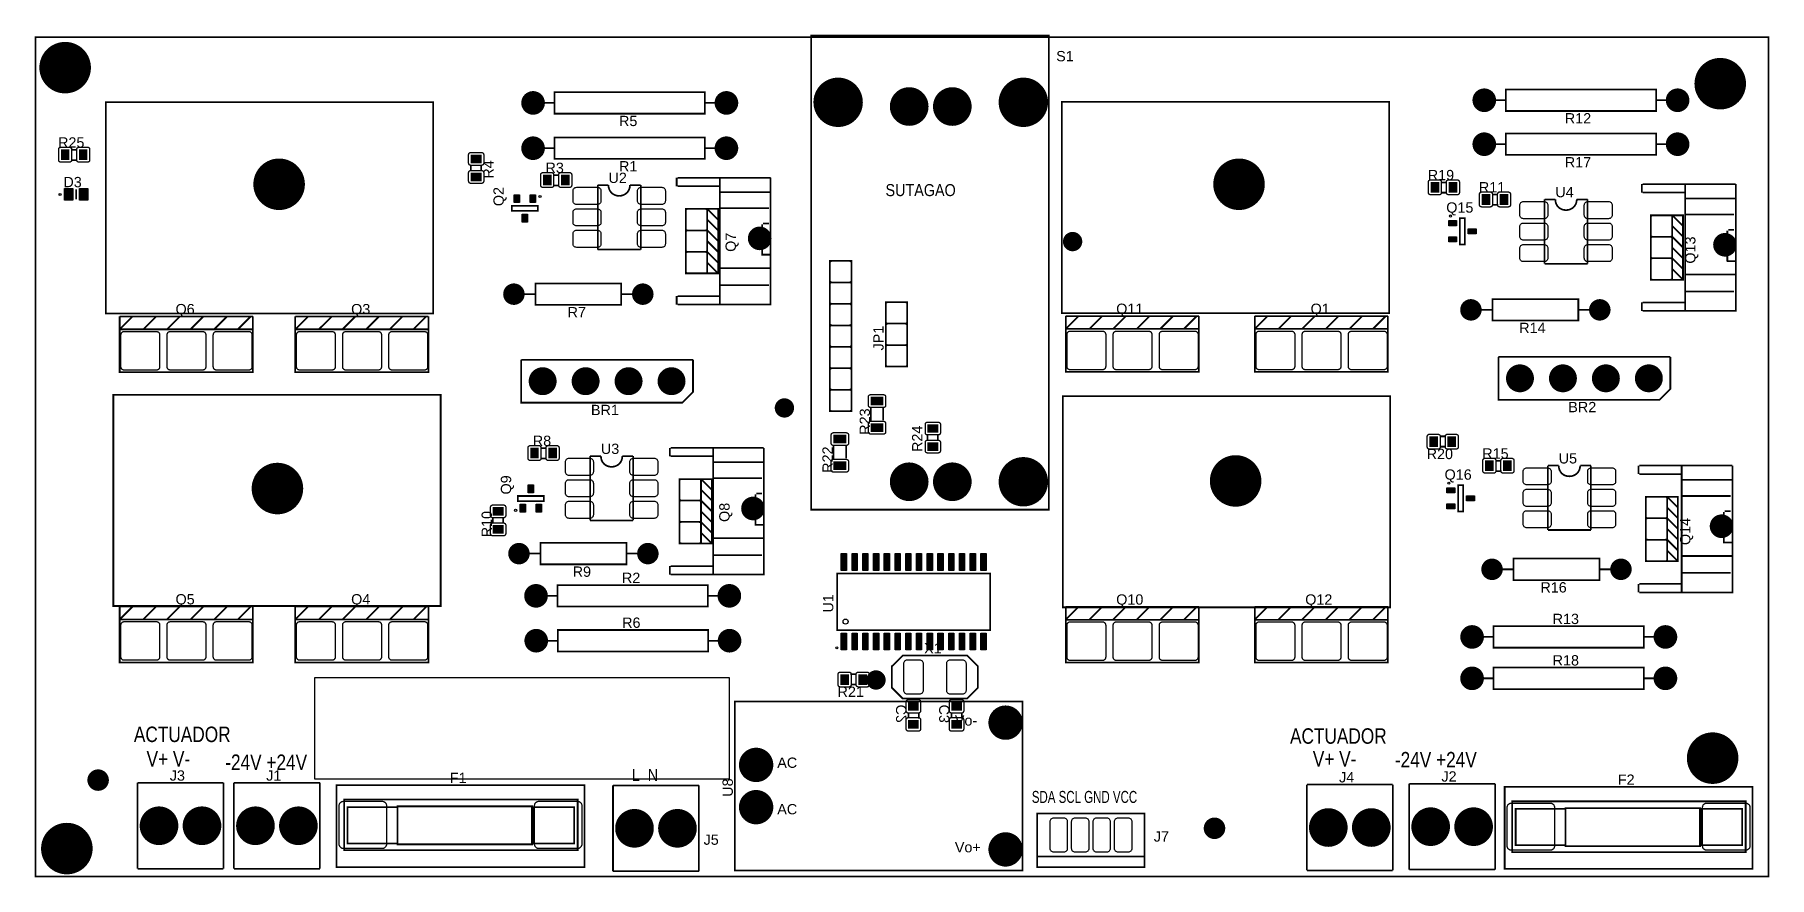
# Model space of a CAD drawing. Header units: inches. Extents: x -4.04 to 4.04, y -1.96 to 1.96.
import ezdxf

# ---------------------------------------------------------------- set-up
doc = ezdxf.new("R2010")
doc.units = ezdxf.units.IN
doc.layers.get('0').update_dxf_attribs({"linetype": 'CONTINUOUS'})

msp = doc.modelspace()

# ---------------------------------------------------------------- texts
for s, height, width, p in [('S1', 0.048, 1.041667, (0.717717, 1.83874)), ('S1', 0.048, 1.041667, (0.717717, 1.83874)), ('S1', 0.048, 1.041667, (0.717717, 1.83874)), ('R5', 0.048, 1.041667, (-1.317417, 1.53674)), ('R5', 0.048, 1.041667, (-1.317417, 1.53674)), ('R5', 0.048, 1.041667, (-1.317417, 1.53674)), ('R12', 0.048, 1.041667, (3.085572, 1.549145)), ('R12', 0.048, 1.041667, (3.085572, 1.549145)), ('R12', 0.048, 1.041667, (3.085572, 1.549145)), ('R25', 0.048, 1.041667, (-3.928669, 1.436543)), ('R25', 0.048, 1.041667, (-3.928669, 1.436543)), ('R25', 0.048, 1.041667, (-3.928669, 1.436543)), ('R1', 0.048, 1.041667, (-1.317417, 1.32574)), ('R1', 0.048, 1.041667, (-1.317417, 1.32574)), ('R1', 0.048, 1.041667, (-1.317417, 1.32574)), ('R17', 0.048, 1.041667, (3.085572, 1.34442)), ('R17', 0.048, 1.041667, (3.085572, 1.34442)), ('R17', 0.048, 1.041667, (3.085572, 1.34442)), ('D3', 0.048, 1.041667, (-3.903839, 1.252063)), ('D3', 0.048, 1.041667, (-3.903839, 1.252063)), ('D3', 0.048, 1.041667, (-3.903839, 1.252063)), ('R3', 0.048, 1.041667, (-1.659575, 1.318433)), ('R3', 0.048, 1.041667, (-1.659575, 1.318433)), ('R3', 0.048, 1.041667, (-1.659575, 1.318433)), ('U2', 0.048, 1.041667, (-1.366417, 1.27174)), ('U2', 0.048, 1.041667, (-1.366417, 1.27174)), ('U2', 0.048, 1.041667, (-1.366417, 1.27174)), ('R19', 0.048, 1.041667, (2.44765, 1.284633)), ('R19', 0.048, 1.041667, (2.44765, 1.284633)), ('R19', 0.048, 1.041667, (2.44765, 1.284633)), ('SUTAGAO', 0.056, 0.892857, (-0.076772, 1.210622)), ('SUTAGAO', 0.056, 0.892857, (-0.076772, 1.210622)), ('SUTAGAO', 0.056, 0.892857, (-0.076772, 1.210622)), ('R11', 0.048, 1.041667, (2.685504, 1.227882)), ('R11', 0.048, 1.041667, (2.685504, 1.227882)), ('R11', 0.048, 1.041667, (2.685504, 1.227882)), ('U4', 0.048, 1.041667, (3.04128, 1.205334)), ('U4', 0.048, 1.041667, (3.04128, 1.205334)), ('U4', 0.048, 1.041667, (3.04128, 1.205334)), ('Q15', 0.048, 1.041667, (2.533603, 1.133617)), ('Q15', 0.048, 1.041667, (2.533603, 1.133617)), ('Q15', 0.048, 1.041667, (2.533603, 1.133617)), ('Q6', 0.048, 1.041667, (-3.381913, 0.660157)), ('Q6', 0.048, 1.041667, (-3.381913, 0.660157)), ('Q6', 0.048, 1.041667, (-3.381913, 0.660157)), ('Q3', 0.048, 1.041667, (-2.564413, 0.660157)), ('Q3', 0.048, 1.041667, (-2.564413, 0.660157)), ('Q3', 0.048, 1.041667, (-2.564413, 0.660157)), ('R7', 0.048, 1.041667, (-1.556693, 0.645937)), ('R7', 0.048, 1.041667, (-1.556693, 0.645937)), ('R7', 0.048, 1.041667, (-1.556693, 0.645937)), ('Q11', 0.048, 1.041667, (0.99717, 0.661791)), ('Q11', 0.048, 1.041667, (0.99717, 0.661791)), ('Q11', 0.048, 1.041667, (0.99717, 0.661791)), ('Q1', 0.048, 1.041667, (1.902091, 0.661791)), ('Q1', 0.048, 1.041667, (1.902091, 0.661791)), ('Q1', 0.048, 1.041667, (1.902091, 0.661791)), ('R14', 0.048, 1.041667, (2.873367, 0.572767)), ('R14', 0.048, 1.041667, (2.873367, 0.572767)), ('R14', 0.048, 1.041667, (2.873367, 0.572767)), ('BR2', 0.048, 1.041667, (3.101713, 0.203869)), ('BR2', 0.048, 1.041667, (3.101713, 0.203869)), ('BR2', 0.048, 1.041667, (3.101713, 0.203869)), ('BR1', 0.048, 1.041667, (-1.447835, 0.190425)), ('BR1', 0.048, 1.041667, (-1.447835, 0.190425)), ('BR1', 0.048, 1.041667, (-1.447835, 0.190425)), ('R8', 0.048, 1.041667, (-1.71863, 0.04678)), ('R8', 0.048, 1.041667, (-1.71863, 0.04678)), ('R8', 0.048, 1.041667, (-1.71863, 0.04678)), ('U3', 0.048, 1.041667, (-1.401724, 0.009551)), ('U3', 0.048, 1.041667, (-1.401724, 0.009551)), ('U3', 0.048, 1.041667, (-1.401724, 0.009551)), ('R20', 0.048, 1.041667, (2.442391, -0.014406)), ('R20', 0.048, 1.041667, (2.442391, -0.014406)), ('R20', 0.048, 1.041667, (2.442391, -0.014406)), ('R15', 0.048, 1.041667, (2.701252, -0.012276)), ('R15', 0.048, 1.041667, (2.701252, -0.012276)), ('R15', 0.048, 1.041667, (2.701252, -0.012276)), ('U5', 0.048, 1.041667, (3.057028, -0.034824)), ('U5', 0.048, 1.041667, (3.057028, -0.034824)), ('U5', 0.048, 1.041667, (3.057028, -0.034824)), ('Q16', 0.048, 1.041667, (2.525729, -0.110477)), ('Q16', 0.048, 1.041667, (2.525729, -0.110477)), ('Q16', 0.048, 1.041667, (2.525729, -0.110477)), ('R9', 0.048, 1.041667, (-1.533071, -0.562724)), ('R9', 0.048, 1.041667, (-1.533071, -0.562724)), ('R9', 0.048, 1.041667, (-1.533071, -0.562724)), ('R2', 0.048, 1.041667, (-1.303724, -0.591449)), ('R2', 0.048, 1.041667, (-1.303724, -0.591449)), ('R2', 0.048, 1.041667, (-1.303724, -0.591449)), ('Q5', 0.048, 1.041667, (-3.381913, -0.69148)), ('Q5', 0.048, 1.041667, (-3.381913, -0.69148)), ('Q5', 0.048, 1.041667, (-3.381913, -0.69148)), ('Q4', 0.048, 1.041667, (-2.564413, -0.69148)), ('Q4', 0.048, 1.041667, (-2.564413, -0.69148)), ('Q4', 0.048, 1.041667, (-2.564413, -0.69148)), ('Q10', 0.048, 1.041667, (0.99717, -0.69254)), ('Q10', 0.048, 1.041667, (0.99717, -0.69254)), ('Q10', 0.048, 1.041667, (0.99717, -0.69254)), ('Q12', 0.048, 1.041667, (1.877091, -0.69254)), ('Q12', 0.048, 1.041667, (1.877091, -0.69254)), ('Q12', 0.048, 1.041667, (1.877091, -0.69254)), ('R16', 0.048, 1.041667, (2.971792, -0.635894)), ('R16', 0.048, 1.041667, (2.971792, -0.635894)), ('R16', 0.048, 1.041667, (2.971792, -0.635894)), ('R6', 0.048, 1.041667, (-1.302724, -0.800449)), ('R6', 0.048, 1.041667, (-1.302724, -0.800449)), ('R6', 0.048, 1.041667, (-1.302724, -0.800449)), ('R13', 0.048, 1.041667, (3.028879, -0.782855)), ('R13', 0.048, 1.041667, (3.028879, -0.782855)), ('R13', 0.048, 1.041667, (3.028879, -0.782855)), ('X1', 0.048, 1.041667, (0.10315, -0.919528)), ('X1', 0.048, 1.041667, (0.10315, -0.919528)), ('X1', 0.048, 1.041667, (0.10315, -0.919528)), ('R18', 0.048, 1.041667, (3.028879, -0.975769)), ('R18', 0.048, 1.041667, (3.028879, -0.975769)), ('R18', 0.048, 1.041667, (3.028879, -0.975769)), ('R21', 0.048, 1.041667, (-0.300071, -1.122339)), ('R21', 0.048, 1.041667, (-0.300071, -1.122339)), ('R21', 0.048, 1.041667, (-0.300071, -1.122339)), ('Vo-', 0.048, 1.041667, (0.246063, -1.255811)), ('Vo-', 0.048, 1.041667, (0.246063, -1.255811)), ('Vo-', 0.048, 1.041667, (0.246063, -1.255811)), ('ACTUADOR', 0.072, 0.833333, (-3.575708, -1.332595)), ('ACTUADOR', 0.072, 0.833333, (-3.575708, -1.332595)), ('ACTUADOR', 0.072, 0.833333, (-3.575708, -1.332595)), ('ACTUADOR', 0.072, 0.833333, (1.806181, -1.340469)), ('ACTUADOR', 0.072, 0.833333, (1.806181, -1.340469)), ('ACTUADOR', 0.072, 0.833333, (1.806181, -1.340469)), ('V+ V-', 0.072, 0.833333, (-3.516653, -1.446769)), ('V+ V-', 0.072, 0.833333, (-3.516653, -1.446769)), ('V+ V-', 0.072, 0.833333, (-3.516653, -1.446769)), ('-24V +24V', 0.072, 0.833333, (-3.150511, -1.462517)), ('-24V +24V', 0.072, 0.833333, (-3.150511, -1.462517)), ('-24V +24V', 0.072, 0.833333, (-3.150511, -1.462517)), ('AC', 0.048, 1.041667, (-0.580709, -1.452661)), ('AC', 0.048, 1.041667, (-0.580709, -1.452661)), ('AC', 0.048, 1.041667, (-0.580709, -1.452661)), ('V+ V-', 0.072, 0.833333, (1.912481, -1.446769)), ('V+ V-', 0.072, 0.833333, (1.912481, -1.446769)), ('V+ V-', 0.072, 0.833333, (1.912481, -1.446769)), ('-24V +24V', 0.072, 0.833333, (2.29437, -1.450706)), ('-24V +24V', 0.072, 0.833333, (2.29437, -1.450706)), ('-24V +24V', 0.072, 0.833333, (2.29437, -1.450706)), ('J3', 0.048, 1.041667, (-3.408661, -1.512441)), ('J3', 0.048, 1.041667, (-3.408661, -1.512441)), ('J3', 0.048, 1.041667, (-3.408661, -1.512441)), ('J1', 0.048, 1.041667, (-2.959843, -1.512441)), ('J1', 0.048, 1.041667, (-2.959843, -1.512441)), ('J1', 0.048, 1.041667, (-2.959843, -1.512441)), ('F1', 0.048, 1.041667, (-2.105118, -1.523465)), ('F1', 0.048, 1.041667, (-2.105118, -1.523465)), ('F1', 0.048, 1.041667, (-2.105118, -1.523465)), ('L  N', 0.056, 0.892857, (-1.257874, -1.513787)), ('L  N', 0.056, 0.892857, (-1.257874, -1.513787)), ('L  N', 0.056, 0.892857, (-1.257874, -1.513787)), ('J4', 0.048, 1.041667, (2.034587, -1.52065)), ('J4', 0.048, 1.041667, (2.034587, -1.52065)), ('J4', 0.048, 1.041667, (2.034587, -1.52065)), ('J2', 0.048, 1.041667, (2.510965, -1.516713)), ('J2', 0.048, 1.041667, (2.510965, -1.516713)), ('J2', 0.048, 1.041667, (2.510965, -1.516713)), ('F2', 0.048, 1.041667, (3.332225, -1.531674)), ('F2', 0.048, 1.041667, (3.332225, -1.531674)), ('F2', 0.048, 1.041667, (3.332225, -1.531674)), ('SDA SCL GND VCC', 0.056, 0.714286, (0.604331, -1.61615)), ('SDA SCL GND VCC', 0.056, 0.714286, (0.604331, -1.61615)), ('SDA SCL GND VCC', 0.056, 0.714286, (0.604331, -1.61615)), ('AC', 0.048, 1.041667, (-0.580709, -1.669197)), ('AC', 0.048, 1.041667, (-0.580709, -1.669197)), ('AC', 0.048, 1.041667, (-0.580709, -1.669197)), ('J5', 0.048, 1.041667, (-0.923622, -1.81115)), ('J5', 0.048, 1.041667, (-0.923622, -1.81115)), ('J5', 0.048, 1.041667, (-0.923622, -1.81115)), ('J7', 0.048, 1.041667, (1.172047, -1.796583)), ('J7', 0.048, 1.041667, (1.172047, -1.796583)), ('J7', 0.048, 1.041667, (1.172047, -1.796583)), ('Vo+', 0.048, 1.041667, (0.246063, -1.846362)), ('Vo+', 0.048, 1.041667, (0.246063, -1.846362)), ('Vo+', 0.048, 1.041667, (0.246063, -1.846362))]:
    msp.add_text(s, height=height, dxfattribs=dict(width=width)).set_placement(p)
at = {"width": 1.041667}
for s, p in [('R4', (-1.901283, 1.291858)), ('R4', (-1.901283, 1.291858)), ('R4', (-1.901283, 1.291858)), ('Q2', (-1.853787, 1.163803)), ('Q2', (-1.853787, 1.163803)), ('Q2', (-1.853787, 1.163803)), ('Q7', (-0.773417, 0.950929)), ('Q7', (-0.773417, 0.950929)), ('Q7', (-0.773417, 0.950929)), ('Q13', (3.693769, 0.896106)), ('Q13', (3.693769, 0.896106)), ('Q13', (3.693769, 0.896106)), ('JP1', (-0.085591, 0.491535)), ('JP1', (-0.085591, 0.491535)), ('JP1', (-0.085591, 0.491535)), ('R23', (-0.149142, 0.09889)), ('R23', (-0.149142, 0.09889)), ('R23', (-0.149142, 0.09889)), ('R24', (0.09478, 0.018827)), ('R24', (0.09478, 0.018827)), ('R24', (0.09478, 0.018827)), ('R22', (-0.32237, -0.078276)), ('R22', (-0.32237, -0.078276)), ('R22', (-0.32237, -0.078276)), ('Q9', (-1.819417, -0.179276)), ('Q9', (-1.819417, -0.179276)), ('Q9', (-1.819417, -0.179276)), ('Q8', (-0.802724, -0.30726)), ('Q8', (-0.802724, -0.30726)), ('Q8', (-0.802724, -0.30726)), ('R10', (-1.909157, -0.378811)), ('R10', (-1.909157, -0.378811)), ('R10', (-1.909157, -0.378811)), ('Q14', (3.670146, -0.414918)), ('Q14', (3.670146, -0.414918)), ('Q14', (3.670146, -0.414918)), ('U1', (-0.319583, -0.729134)), ('U1', (-0.319583, -0.729134)), ('U1', (-0.319583, -0.729134)), ('U8', (-0.787559, -1.587402)), ('U8', (-0.787559, -1.587402)), ('U8', (-0.787559, -1.587402))]:
    msp.add_text(s, height=0.048, rotation=90, dxfattribs=at).set_placement(p)
at = {"text_generation_flag": 2, "width": 1.041667}
for s, p in [('C2', (0.02015, -1.158)), ('C2', (0.02015, -1.158)), ('C2', (0.02015, -1.158)), ('C3', (0.220937, -1.158)), ('C3', (0.220937, -1.158)), ('C3', (0.220937, -1.158))]:
    msp.add_text(s, height=0.048, rotation=90, dxfattribs=at).set_placement(p)

# ---------------------------------------------------------------- blocks, each defined once
blk = doc.blocks.new('RPAD')
blk.add_trace([(-0.5, -0.5), (-0.5, 0.5), (0.5, -0.5), (0.5, 0.5)])
blk = doc.blocks.new('EPAD')
at = {"const_width": 0.5}
blk.add_lwpolyline([(-0.25, 0, 1), (0.25, 0, 1)], format="xyb", close=True, dxfattribs=at)

# ---------------------------------------------------------------- linework, layer by layer
for points, const_width in [([(-4.033465, -1.958661), (4.033465, -1.958661), (4.033465, 1.950787), (-4.033465, 1.950787), (-4.033465, -1.958661)], 0.008), ([(-4.033465, -1.958661), (4.033465, -1.958661), (4.033465, 1.950787), (-4.033465, 1.950787), (-4.033465, -1.958661)], 0.008), ([(-4.033465, -1.958661), (4.033465, -1.958661), (4.033465, 1.950787), (-4.033465, 1.950787), (-4.033465, -1.958661)], 0.008), ([(-0.423228, -0.25), (0.683071, -0.25), (0.683071, 1.958661), (-0.423228, 1.958661), (-0.423228, -0.25)], 0.008), ([(-0.423228, -0.25), (0.683071, -0.25), (0.683071, 1.958661), (-0.423228, 1.958661), (-0.423228, -0.25)], 0.008), ([(-0.423228, -0.25), (0.683071, -0.25), (0.683071, 1.958661), (-0.423228, 1.958661), (-0.423228, -0.25)], 0.008), ([(-1.617417, 1.59474), (-0.917417, 1.59474), (-0.917417, 1.69474), (-1.617417, 1.69474), (-1.617417, 1.59474)], 0.008), ([(-1.617417, 1.59474), (-0.917417, 1.59474), (-0.917417, 1.69474), (-1.617417, 1.69474), (-1.617417, 1.59474)], 0.008), ([(-1.617417, 1.59474), (-0.917417, 1.59474), (-0.917417, 1.69474), (-1.617417, 1.69474), (-1.617417, 1.59474)], 0.008), ([(2.810572, 1.607145), (3.510572, 1.607145), (3.510572, 1.707145), (2.810572, 1.707145), (2.810572, 1.607145)], 0.008), ([(2.810572, 1.607145), (3.510572, 1.607145), (3.510572, 1.707145), (2.810572, 1.707145), (2.810572, 1.607145)], 0.008), ([(2.810572, 1.607145), (3.510572, 1.607145), (3.510572, 1.707145), (2.810572, 1.707145), (2.810572, 1.607145)], 0.008), ([(-3.706693, 0.663386), (-2.183071, 0.663386), (-2.183071, 1.647638), (-3.706693, 1.647638), (-3.706693, 0.663386)], 0.008), ([(-3.706693, 0.663386), (-2.183071, 0.663386), (-2.183071, 1.647638), (-3.706693, 1.647638), (-3.706693, 0.663386)], 0.008), ([(-3.706693, 0.663386), (-2.183071, 0.663386), (-2.183071, 1.647638), (-3.706693, 1.647638), (-3.706693, 0.663386)], 0.008), ([(-1.667417, 1.64474), (-1.617417, 1.64474)], 0.008), ([(-1.667417, 1.64474), (-1.617417, 1.64474)], 0.008), ([(-1.667417, 1.64474), (-1.617417, 1.64474)], 0.008), ([(-0.867417, 1.64474), (-0.917417, 1.64474)], 0.008), ([(-0.867417, 1.64474), (-0.917417, 1.64474)], 0.008), ([(-0.867417, 1.64474), (-0.917417, 1.64474)], 0.008), ([(0.74443, 0.665019), (2.268052, 0.665019), (2.268052, 1.649271), (0.74443, 1.649271), (0.74443, 0.665019)], 0.008), ([(0.74443, 0.665019), (2.268052, 0.665019), (2.268052, 1.649271), (0.74443, 1.649271), (0.74443, 0.665019)], 0.008), ([(0.74443, 0.665019), (2.268052, 0.665019), (2.268052, 1.649271), (0.74443, 1.649271), (0.74443, 0.665019)], 0.008), ([(2.760572, 1.657145), (2.810572, 1.657145)], 0.008), ([(2.760572, 1.657145), (2.810572, 1.657145)], 0.008), ([(2.760572, 1.657145), (2.810572, 1.657145)], 0.008), ([(3.560572, 1.657145), (3.510572, 1.657145)], 0.008), ([(3.560572, 1.657145), (3.510572, 1.657145)], 0.008), ([(3.560572, 1.657145), (3.510572, 1.657145)], 0.008), ([(-1.617417, 1.38374), (-0.917417, 1.38374), (-0.917417, 1.48374), (-1.617417, 1.48374), (-1.617417, 1.38374)], 0.008), ([(-1.617417, 1.38374), (-0.917417, 1.38374), (-0.917417, 1.48374), (-1.617417, 1.48374), (-1.617417, 1.38374)], 0.008), ([(-1.617417, 1.38374), (-0.917417, 1.38374), (-0.917417, 1.48374), (-1.617417, 1.48374), (-1.617417, 1.38374)], 0.008), ([(2.760572, 1.45242), (2.810572, 1.45242)], 0.008), ([(2.760572, 1.45242), (2.810572, 1.45242)], 0.008), ([(2.760572, 1.45242), (2.810572, 1.45242)], 0.008), ([(2.810572, 1.40242), (3.510572, 1.40242), (3.510572, 1.50242), (2.810572, 1.50242), (2.810572, 1.40242)], 0.008), ([(2.810572, 1.40242), (3.510572, 1.40242), (3.510572, 1.50242), (2.810572, 1.50242), (2.810572, 1.40242)], 0.008), ([(2.810572, 1.40242), (3.510572, 1.40242), (3.510572, 1.50242), (2.810572, 1.50242), (2.810572, 1.40242)], 0.008), ([(3.560572, 1.45242), (3.510572, 1.45242)], 0.008), ([(3.560572, 1.45242), (3.510572, 1.45242)], 0.008), ([(3.560572, 1.45242), (3.510572, 1.45242)], 0.008), ([(-3.866669, 1.426543), (-3.839669, 1.426543)], 0.008), ([(-3.866669, 1.426543), (-3.839669, 1.426543)], 0.008), ([(-3.866669, 1.426543), (-3.839669, 1.426543)], 0.008), ([(-3.866669, 1.378543), (-3.838669, 1.378543)], 0.008), ([(-3.866669, 1.378543), (-3.838669, 1.378543)], 0.008), ([(-3.866669, 1.378543), (-3.838669, 1.378543)], 0.008), ([(-1.667417, 1.43374), (-1.617417, 1.43374)], 0.008), ([(-1.667417, 1.43374), (-1.617417, 1.43374)], 0.008), ([(-1.667417, 1.43374), (-1.617417, 1.43374)], 0.008), ([(-0.867417, 1.43374), (-0.917417, 1.43374)], 0.008), ([(-0.867417, 1.43374), (-0.917417, 1.43374)], 0.008), ([(-0.867417, 1.43374), (-0.917417, 1.43374)], 0.008), ([(-2.007283, 1.354858), (-2.007283, 1.326858)], 0.008), ([(-2.007283, 1.354858), (-2.007283, 1.326858)], 0.008), ([(-2.007283, 1.354858), (-2.007283, 1.326858)], 0.008), ([(-1.959283, 1.354858), (-1.959283, 1.327858)], 0.008), ([(-1.959283, 1.354858), (-1.959283, 1.327858)], 0.008), ([(-1.959283, 1.354858), (-1.959283, 1.327858)], 0.008), ([(-1.622575, 1.308433), (-1.595575, 1.308433)], 0.008), ([(-1.622575, 1.308433), (-1.595575, 1.308433)], 0.008), ([(-1.622575, 1.308433), (-1.595575, 1.308433)], 0.008), ([(-1.048929, 1.296205), (-1.048929, 1.256835)], 0.008), ([(-1.048929, 1.296205), (-1.048929, 1.256835)], 0.008), ([(-1.048929, 1.296205), (-1.048929, 1.256835)], 0.008), ([(-0.611921, 1.296205), (-1.044992, 1.296205)], 0.008), ([(-0.611921, 1.296205), (-0.611921, 0.705654), (-1.044992, 0.705654)], 0.008), ([(-0.611921, 1.296205), (-1.044992, 1.296205)], 0.008), ([(-0.611921, 1.296205), (-0.611921, 0.705654), (-1.044992, 0.705654)], 0.008), ([(-0.611921, 1.296205), (-1.044992, 1.296205)], 0.008), ([(-0.611921, 1.296205), (-0.611921, 0.705654), (-1.044992, 0.705654)], 0.008), ([(-0.848142, 1.296205), (-0.848142, 0.709591)], 0.008), ([(-0.848142, 1.296205), (-0.848142, 0.709591)], 0.008), ([(-0.848142, 1.296205), (-0.848142, 0.709591)], 0.008), ([(-3.844488, 1.242126), (-3.844488, 1.194882)], 0.007874), ([(-3.844488, 1.242126), (-3.844488, 1.194882)], 0.007874), ([(-3.844488, 1.242126), (-3.844488, 1.194882)], 0.007874), ([(-1.622575, 1.260433), (-1.594575, 1.260433)], 0.008), ([(-1.622575, 1.260433), (-1.594575, 1.260433)], 0.008), ([(-1.622575, 1.260433), (-1.594575, 1.260433)], 0.008), ([(-1.416417, 1.26174), (-1.366417, 1.26174)], 0.008), ([(-1.416417, 1.26174), (-1.416417, 0.96174)], 0.008), ([(-1.416417, 1.26174), (-1.366417, 1.26174)], 0.008), ([(-1.416417, 1.26174), (-1.416417, 0.96174)], 0.008), ([(-1.416417, 1.26174), (-1.366417, 1.26174)], 0.008), ([(-1.416417, 1.26174), (-1.416417, 0.96174)], 0.008), ([(-1.316417, 1.21174), (-1.326892, 1.212699), (-1.336464, 1.215474), (-1.344982, 1.219914), (-1.352292, 1.225865), (-1.358243, 1.233176), (-1.362683, 1.241693), (-1.365458, 1.251265), (-1.366417, 1.26174)], 0.008), ([(-1.316417, 1.21174), (-1.326892, 1.212699), (-1.336464, 1.215474), (-1.344982, 1.219914), (-1.352292, 1.225865), (-1.358243, 1.233176), (-1.362683, 1.241693), (-1.365458, 1.251265), (-1.366417, 1.26174)], 0.008), ([(-1.316417, 1.21174), (-1.326892, 1.212699), (-1.336464, 1.215474), (-1.344982, 1.219914), (-1.352292, 1.225865), (-1.358243, 1.233176), (-1.362683, 1.241693), (-1.365458, 1.251265), (-1.366417, 1.26174)], 0.008), ([(-1.316417, 1.21174), (-1.30623, 1.212699), (-1.296792, 1.215474), (-1.288292, 1.219914), (-1.280917, 1.225865), (-1.274855, 1.233176), (-1.270292, 1.241693), (-1.267417, 1.251265), (-1.266417, 1.26174)], 0.008), ([(-1.316417, 1.21174), (-1.30623, 1.212699), (-1.296792, 1.215474), (-1.288292, 1.219914), (-1.280917, 1.225865), (-1.274855, 1.233176), (-1.270292, 1.241693), (-1.267417, 1.251265), (-1.266417, 1.26174)], 0.008), ([(-1.316417, 1.21174), (-1.30623, 1.212699), (-1.296792, 1.215474), (-1.288292, 1.219914), (-1.280917, 1.225865), (-1.274855, 1.233176), (-1.270292, 1.241693), (-1.267417, 1.251265), (-1.266417, 1.26174)], 0.008), ([(-1.266417, 1.26174), (-1.216417, 1.26174)], 0.008), ([(-1.266417, 1.26174), (-1.216417, 1.26174)], 0.008), ([(-1.266417, 1.26174), (-1.216417, 1.26174)], 0.008), ([(-1.216417, 1.26174), (-1.216417, 0.96174)], 0.008), ([(-1.216417, 1.26174), (-1.216417, 0.96174)], 0.008), ([(-1.216417, 1.26174), (-1.216417, 0.96174)], 0.008), ([(-1.044992, 1.256835), (-0.848142, 1.256835)], 0.008), ([(-1.044992, 1.256835), (-0.848142, 1.256835)], 0.008), ([(-1.044992, 1.256835), (-0.848142, 1.256835)], 0.008), ([(-0.615858, 1.229276), (-0.844205, 1.229276)], 0.008), ([(-0.615858, 1.229276), (-0.844205, 1.229276)], 0.008), ([(-0.615858, 1.229276), (-0.844205, 1.229276)], 0.008), ([(2.50965, 1.274633), (2.53665, 1.274633)], 0.008), ([(2.50965, 1.274633), (2.53665, 1.274633)], 0.008), ([(2.50965, 1.274633), (2.53665, 1.274633)], 0.008), ([(2.50965, 1.226633), (2.53765, 1.226633)], 0.008), ([(2.50965, 1.226633), (2.53765, 1.226633)], 0.008), ([(2.50965, 1.226633), (2.53765, 1.226633)], 0.008), ([(2.747504, 1.217882), (2.774504, 1.217882)], 0.008), ([(2.747504, 1.217882), (2.774504, 1.217882)], 0.008), ([(2.747504, 1.217882), (2.774504, 1.217882)], 0.008), ([(3.444532, 1.266381), (3.444532, 1.227011)], 0.008), ([(3.444532, 1.266381), (3.444532, 1.227011)], 0.008), ([(3.444532, 1.266381), (3.444532, 1.227011)], 0.008), ([(3.88154, 1.266381), (3.448469, 1.266381)], 0.008), ([(3.88154, 1.266381), (3.88154, 0.67583), (3.448469, 0.67583)], 0.008), ([(3.88154, 1.266381), (3.448469, 1.266381)], 0.008), ([(3.88154, 1.266381), (3.88154, 0.67583), (3.448469, 0.67583)], 0.008), ([(3.88154, 1.266381), (3.448469, 1.266381)], 0.008), ([(3.88154, 1.266381), (3.88154, 0.67583), (3.448469, 0.67583)], 0.008), ([(3.448469, 1.227011), (3.64532, 1.227011)], 0.008), ([(3.448469, 1.227011), (3.64532, 1.227011)], 0.008), ([(3.448469, 1.227011), (3.64532, 1.227011)], 0.008), ([(3.64532, 1.266381), (3.64532, 0.679767)], 0.008), ([(3.64532, 1.266381), (3.64532, 0.679767)], 0.008), ([(3.64532, 1.266381), (3.64532, 0.679767)], 0.008), ([(-1.816811, 1.165339), (-1.816811, 1.141717), (-1.694764, 1.141717), (-1.694764, 1.165339), (-1.816811, 1.165339)], 0.007874), ([(-1.816811, 1.165339), (-1.816811, 1.141717), (-1.694764, 1.141717), (-1.694764, 1.165339), (-1.816811, 1.165339)], 0.007874), ([(-1.816811, 1.165339), (-1.816811, 1.141717), (-1.694764, 1.141717), (-1.694764, 1.165339), (-1.816811, 1.165339)], 0.007874), ([(-1.006417, 0.850929), (-0.906417, 0.850929), (-0.906417, 1.150929), (-1.006417, 1.150929), (-1.006417, 0.850929)], 0.008), ([(-1.006417, 0.850929), (-0.906417, 0.850929), (-0.906417, 1.150929), (-1.006417, 1.150929), (-1.006417, 0.850929)], 0.008), ([(-1.006417, 0.850929), (-0.906417, 0.850929), (-0.906417, 1.150929), (-1.006417, 1.150929), (-1.006417, 0.850929)], 0.008), ([(-0.906417, 1.150929), (-0.856417, 1.150929), (-0.856417, 0.850929), (-0.906417, 0.850929)], 0.008), ([(-0.906417, 1.150929), (-0.856417, 1.100929)], 0.008), ([(-0.906417, 1.150929), (-0.856417, 1.150929), (-0.856417, 0.850929), (-0.906417, 0.850929)], 0.008), ([(-0.906417, 1.150929), (-0.856417, 1.100929)], 0.008), ([(-0.906417, 1.150929), (-0.856417, 1.150929), (-0.856417, 0.850929), (-0.906417, 0.850929)], 0.008), ([(-0.906417, 1.150929), (-0.856417, 1.100929)], 0.008), ([(-0.619795, 1.154472), (-0.848142, 1.154472)], 0.008), ([(-0.619795, 1.154472), (-0.848142, 1.154472)], 0.008), ([(-0.619795, 1.154472), (-0.848142, 1.154472)], 0.008), ([(2.747504, 1.169882), (2.775504, 1.169882)], 0.008), ([(2.747504, 1.169882), (2.775504, 1.169882)], 0.008), ([(2.747504, 1.169882), (2.775504, 1.169882)], 0.008), ([(2.99128, 1.195334), (3.04128, 1.195334)], 0.008), ([(2.99128, 1.195334), (2.99128, 0.895334)], 0.008), ([(2.99128, 1.195334), (3.04128, 1.195334)], 0.008), ([(2.99128, 1.195334), (2.99128, 0.895334)], 0.008), ([(2.99128, 1.195334), (3.04128, 1.195334)], 0.008), ([(2.99128, 1.195334), (2.99128, 0.895334)], 0.008), ([(3.09128, 1.145334), (3.080806, 1.146293), (3.071233, 1.149068), (3.062716, 1.153508), (3.055406, 1.159459), (3.049454, 1.166769), (3.045015, 1.175287), (3.042239, 1.184859), (3.04128, 1.195334)], 0.008), ([(3.09128, 1.145334), (3.080806, 1.146293), (3.071233, 1.149068), (3.062716, 1.153508), (3.055406, 1.159459), (3.049454, 1.166769), (3.045015, 1.175287), (3.042239, 1.184859), (3.04128, 1.195334)], 0.008), ([(3.09128, 1.145334), (3.080806, 1.146293), (3.071233, 1.149068), (3.062716, 1.153508), (3.055406, 1.159459), (3.049454, 1.166769), (3.045015, 1.175287), (3.042239, 1.184859), (3.04128, 1.195334)], 0.008), ([(3.09128, 1.145334), (3.101468, 1.146293), (3.110906, 1.149068), (3.119406, 1.153508), (3.12678, 1.159459), (3.132843, 1.166769), (3.137406, 1.175287), (3.14028, 1.184859), (3.14128, 1.195334)], 0.008), ([(3.09128, 1.145334), (3.101468, 1.146293), (3.110906, 1.149068), (3.119406, 1.153508), (3.12678, 1.159459), (3.132843, 1.166769), (3.137406, 1.175287), (3.14028, 1.184859), (3.14128, 1.195334)], 0.008), ([(3.09128, 1.145334), (3.101468, 1.146293), (3.110906, 1.149068), (3.119406, 1.153508), (3.12678, 1.159459), (3.132843, 1.166769), (3.137406, 1.175287), (3.14028, 1.184859), (3.14128, 1.195334)], 0.008), ([(3.14128, 1.195334), (3.19128, 1.195334)], 0.008), ([(3.14128, 1.195334), (3.19128, 1.195334)], 0.008), ([(3.14128, 1.195334), (3.19128, 1.195334)], 0.008), ([(3.19128, 1.195334), (3.19128, 0.895334)], 0.008), ([(3.19128, 1.195334), (3.19128, 0.895334)], 0.008), ([(3.19128, 1.195334), (3.19128, 0.895334)], 0.008), ([(3.877603, 1.199452), (3.649257, 1.199452)], 0.008), ([(3.877603, 1.199452), (3.649257, 1.199452)], 0.008), ([(3.877603, 1.199452), (3.649257, 1.199452)], 0.008), ([(-0.906417, 1.100929), (-0.856417, 1.050929)], 0.008), ([(-0.906417, 1.100929), (-0.856417, 1.050929)], 0.008), ([(-0.906417, 1.100929), (-0.856417, 1.050929)], 0.008), ([(-0.906417, 1.050929), (-0.856417, 1.000929)], 0.008), ([(-0.906417, 1.050929), (-0.856417, 1.000929)], 0.008), ([(-0.906417, 1.050929), (-0.856417, 1.000929)], 0.008), ([(-0.651291, 1.079669), (-0.651291, 1.044236), (-0.694598, 1.044236), (-0.694598, 0.981244), (-0.655228, 0.981244), (-0.651291, 0.981244), (-0.651291, 0.937937)], 0.008), ([(-0.651291, 1.079669), (-0.651291, 1.044236), (-0.694598, 1.044236), (-0.694598, 0.981244), (-0.655228, 0.981244), (-0.651291, 0.981244), (-0.651291, 0.937937)], 0.008), ([(-0.651291, 1.079669), (-0.651291, 1.044236), (-0.694598, 1.044236), (-0.694598, 0.981244), (-0.655228, 0.981244), (-0.651291, 0.981244), (-0.651291, 0.937937)], 0.008), ([(-0.619795, 1.083606), (-0.647354, 1.083606)], 0.008), ([(-0.619795, 1.083606), (-0.647354, 1.083606)], 0.008), ([(-0.619795, 1.083606), (-0.647354, 1.083606)], 0.008), ([(2.596792, 0.985885), (2.620414, 0.985885), (2.620414, 1.107932), (2.596792, 1.107932), (2.596792, 0.985885)], 0.007874), ([(2.596792, 0.985885), (2.620414, 0.985885), (2.620414, 1.107932), (2.596792, 1.107932), (2.596792, 0.985885)], 0.007874), ([(2.596792, 0.985885), (2.620414, 0.985885), (2.620414, 1.107932), (2.596792, 1.107932), (2.596792, 0.985885)], 0.007874), ([(3.485769, 0.821106), (3.585769, 0.821106), (3.585769, 1.121106), (3.485769, 1.121106), (3.485769, 0.821106)], 0.008), ([(3.485769, 0.821106), (3.585769, 0.821106), (3.585769, 1.121106), (3.485769, 1.121106), (3.485769, 0.821106)], 0.008), ([(3.485769, 0.821106), (3.585769, 0.821106), (3.585769, 1.121106), (3.485769, 1.121106), (3.485769, 0.821106)], 0.008), ([(3.585769, 1.121106), (3.635769, 1.121106), (3.635769, 0.821106), (3.585769, 0.821106)], 0.008), ([(3.585769, 1.121106), (3.635769, 1.071106)], 0.008), ([(3.585769, 1.121106), (3.635769, 1.121106), (3.635769, 0.821106), (3.585769, 0.821106)], 0.008), ([(3.585769, 1.121106), (3.635769, 1.071106)], 0.008), ([(3.585769, 1.121106), (3.635769, 1.121106), (3.635769, 0.821106), (3.585769, 0.821106)], 0.008), ([(3.585769, 1.121106), (3.635769, 1.071106)], 0.008), ([(3.585769, 1.071106), (3.635769, 1.021106)], 0.008), ([(3.585769, 1.071106), (3.635769, 1.021106)], 0.008), ([(3.585769, 1.071106), (3.635769, 1.021106)], 0.008), ([(3.873666, 1.124649), (3.64532, 1.124649)], 0.008), ([(3.873666, 1.124649), (3.64532, 1.124649)], 0.008), ([(3.873666, 1.124649), (3.64532, 1.124649)], 0.008), ([(3.84217, 1.049846), (3.84217, 1.014413), (3.798863, 1.014413), (3.798863, 0.95142), (3.838233, 0.95142), (3.84217, 0.95142), (3.84217, 0.908113)], 0.008), ([(3.84217, 1.049846), (3.84217, 1.014413), (3.798863, 1.014413), (3.798863, 0.95142), (3.838233, 0.95142), (3.84217, 0.95142), (3.84217, 0.908113)], 0.008), ([(3.84217, 1.049846), (3.84217, 1.014413), (3.798863, 1.014413), (3.798863, 0.95142), (3.838233, 0.95142), (3.84217, 0.95142), (3.84217, 0.908113)], 0.008), ([(3.873666, 1.053783), (3.846107, 1.053783)], 0.008), ([(3.873666, 1.053783), (3.846107, 1.053783)], 0.008), ([(3.873666, 1.053783), (3.846107, 1.053783)], 0.008), ([(-0.906417, 1.000929), (-0.856417, 0.950929)], 0.008), ([(-0.906417, 1.000929), (-0.856417, 0.950929)], 0.008), ([(-0.906417, 1.000929), (-0.856417, 0.950929)], 0.008), ([(3.585769, 1.021106), (3.635769, 0.971106)], 0.008), ([(3.585769, 1.021106), (3.635769, 0.971106)], 0.008), ([(3.585769, 1.021106), (3.635769, 0.971106)], 0.008), ([(3.585769, 0.971106), (3.635769, 0.921106)], 0.008), ([(3.585769, 0.971106), (3.635769, 0.921106)], 0.008), ([(3.585769, 0.971106), (3.635769, 0.921106)], 0.008), ([(-1.416417, 0.96174), (-1.216417, 0.96174)], 0.008), ([(-1.416417, 0.96174), (-1.216417, 0.96174)], 0.008), ([(-1.416417, 0.96174), (-1.216417, 0.96174)], 0.008), ([(-0.906417, 0.950929), (-0.856417, 0.900929)], 0.008), ([(-0.906417, 0.950929), (-0.856417, 0.900929)], 0.008), ([(-0.906417, 0.950929), (-0.856417, 0.900929)], 0.008), ([(-0.906417, 0.900929), (-0.856417, 0.850929)], 0.008), ([(-0.906417, 0.900929), (-0.856417, 0.850929)], 0.008), ([(-0.906417, 0.900929), (-0.856417, 0.850929)], 0.008), ([(-0.655228, 0.937937), (-0.615858, 0.937937)], 0.008), ([(-0.655228, 0.937937), (-0.615858, 0.937937)], 0.008), ([(-0.655228, 0.937937), (-0.615858, 0.937937)], 0.008), ([(-0.335433, 0.208661), (-0.235433, 0.208661), (-0.235433, 0.908661), (-0.335433, 0.908661), (-0.335433, 0.208661)], 0.008), ([(-0.335433, 0.208661), (-0.235433, 0.208661), (-0.235433, 0.908661), (-0.335433, 0.908661), (-0.335433, 0.208661)], 0.008), ([(-0.335433, 0.208661), (-0.235433, 0.208661), (-0.235433, 0.908661), (-0.335433, 0.908661), (-0.335433, 0.208661)], 0.008), ([(2.99128, 0.895334), (3.19128, 0.895334)], 0.008), ([(2.99128, 0.895334), (3.19128, 0.895334)], 0.008), ([(2.99128, 0.895334), (3.19128, 0.895334)], 0.008), ([(3.585769, 0.921106), (3.635769, 0.871106)], 0.008), ([(3.585769, 0.921106), (3.635769, 0.871106)], 0.008), ([(3.585769, 0.921106), (3.635769, 0.871106)], 0.008), ([(3.838233, 0.908113), (3.877603, 0.908113)], 0.008), ([(3.838233, 0.908113), (3.877603, 0.908113)], 0.008), ([(3.838233, 0.908113), (3.877603, 0.908113)], 0.008), ([(-1.706693, 0.703937), (-1.306693, 0.703937), (-1.306693, 0.803937), (-1.706693, 0.803937), (-1.706693, 0.703937)], 0.008), ([(-1.706693, 0.703937), (-1.306693, 0.703937), (-1.306693, 0.803937), (-1.706693, 0.803937), (-1.706693, 0.703937)], 0.008), ([(-1.706693, 0.703937), (-1.306693, 0.703937), (-1.306693, 0.803937), (-1.706693, 0.803937), (-1.706693, 0.703937)], 0.008), ([(-0.615858, 0.874945), (-0.848142, 0.874945)], 0.008), ([(-0.615858, 0.874945), (-0.848142, 0.874945)], 0.008), ([(-0.615858, 0.874945), (-0.848142, 0.874945)], 0.008), ([(3.585769, 0.871106), (3.635769, 0.821106)], 0.008), ([(3.585769, 0.871106), (3.635769, 0.821106)], 0.008), ([(3.585769, 0.871106), (3.635769, 0.821106)], 0.008), ([(3.877603, 0.845121), (3.64532, 0.845121)], 0.008), ([(3.877603, 0.845121), (3.64532, 0.845121)], 0.008), ([(3.877603, 0.845121), (3.64532, 0.845121)], 0.008), ([(-1.706693, 0.753937), (-1.756693, 0.753937)], 0.008), ([(-1.706693, 0.753937), (-1.756693, 0.753937)], 0.008), ([(-1.706693, 0.753937), (-1.756693, 0.753937)], 0.008), ([(-1.256693, 0.753937), (-1.306693, 0.753937)], 0.008), ([(-1.256693, 0.753937), (-1.306693, 0.753937)], 0.008), ([(-1.256693, 0.753937), (-1.306693, 0.753937)], 0.008), ([(-1.048929, 0.745024), (-1.048929, 0.705654)], 0.008), ([(-1.048929, 0.745024), (-1.048929, 0.705654)], 0.008), ([(-1.048929, 0.745024), (-1.048929, 0.705654)], 0.008), ([(-1.044992, 0.745024), (-0.848142, 0.745024)], 0.008), ([(-1.044992, 0.745024), (-0.848142, 0.745024)], 0.008), ([(-1.044992, 0.745024), (-0.848142, 0.745024)], 0.008), ([(-0.619795, 0.796205), (-0.848142, 0.796205)], 0.008), ([(-0.619795, 0.796205), (-0.848142, 0.796205)], 0.008), ([(-0.619795, 0.796205), (-0.848142, 0.796205)], 0.008), ([(2.748367, 0.630767), (3.148367, 0.630767), (3.148367, 0.730767), (2.748367, 0.730767), (2.748367, 0.630767)], 0.008), ([(2.748367, 0.630767), (3.148367, 0.630767), (3.148367, 0.730767), (2.748367, 0.730767), (2.748367, 0.630767)], 0.008), ([(2.748367, 0.630767), (3.148367, 0.630767), (3.148367, 0.730767), (2.748367, 0.730767), (2.748367, 0.630767)], 0.008), ([(3.873666, 0.766381), (3.64532, 0.766381)], 0.008), ([(3.873666, 0.766381), (3.64532, 0.766381)], 0.008), ([(3.873666, 0.766381), (3.64532, 0.766381)], 0.008), ([(-3.641913, 0.650157), (-3.021913, 0.650157)], 0.008), ([(-3.641913, 0.590157), (-3.581913, 0.650157)], 0.008), ([(-3.641913, 0.590157), (-3.641913, 0.650157)], 0.008), ([(-3.641913, 0.650157), (-3.021913, 0.650157)], 0.008), ([(-3.641913, 0.590157), (-3.581913, 0.650157)], 0.008), ([(-3.641913, 0.590157), (-3.641913, 0.650157)], 0.008), ([(-3.641913, 0.650157), (-3.021913, 0.650157)], 0.008), ([(-3.641913, 0.590157), (-3.581913, 0.650157)], 0.008), ([(-3.641913, 0.590157), (-3.641913, 0.650157)], 0.008), ([(-3.531913, 0.590157), (-3.471913, 0.650157)], 0.008), ([(-3.531913, 0.590157), (-3.471913, 0.650157)], 0.008), ([(-3.531913, 0.590157), (-3.471913, 0.650157)], 0.008), ([(-3.421913, 0.590157), (-3.361913, 0.650157)], 0.008), ([(-3.421913, 0.590157), (-3.361913, 0.650157)], 0.008), ([(-3.421913, 0.590157), (-3.361913, 0.650157)], 0.008), ([(-3.311913, 0.590157), (-3.251913, 0.650157)], 0.008), ([(-3.311913, 0.590157), (-3.251913, 0.650157)], 0.008), ([(-3.311913, 0.590157), (-3.251913, 0.650157)], 0.008), ([(-3.201913, 0.590157), (-3.141913, 0.650157)], 0.008), ([(-3.201913, 0.590157), (-3.141913, 0.650157)], 0.008), ([(-3.201913, 0.590157), (-3.141913, 0.650157)], 0.008), ([(-3.091913, 0.590157), (-3.031913, 0.650157)], 0.008), ([(-3.091913, 0.590157), (-3.031913, 0.650157)], 0.008), ([(-3.091913, 0.590157), (-3.031913, 0.650157)], 0.008), ([(-3.091913, 0.590157), (-3.031913, 0.650157)], 0.008), ([(-3.091913, 0.590157), (-3.031913, 0.650157)], 0.008), ([(-3.091913, 0.590157), (-3.031913, 0.650157)], 0.008), ([(-3.021913, 0.590157), (-3.021913, 0.650157)], 0.008), ([(-3.021913, 0.590157), (-3.021913, 0.650157)], 0.008), ([(-3.021913, 0.590157), (-3.021913, 0.650157)], 0.008), ([(-2.824413, 0.650157), (-2.204413, 0.650157)], 0.008), ([(-2.824413, 0.590157), (-2.764413, 0.650157)], 0.008), ([(-2.824413, 0.590157), (-2.824413, 0.650157)], 0.008), ([(-2.824413, 0.650157), (-2.204413, 0.650157)], 0.008), ([(-2.824413, 0.590157), (-2.764413, 0.650157)], 0.008), ([(-2.824413, 0.590157), (-2.824413, 0.650157)], 0.008), ([(-2.824413, 0.650157), (-2.204413, 0.650157)], 0.008), ([(-2.824413, 0.590157), (-2.764413, 0.650157)], 0.008), ([(-2.824413, 0.590157), (-2.824413, 0.650157)], 0.008), ([(-2.714413, 0.590157), (-2.654413, 0.650157)], 0.008), ([(-2.714413, 0.590157), (-2.654413, 0.650157)], 0.008), ([(-2.714413, 0.590157), (-2.654413, 0.650157)], 0.008), ([(-2.604413, 0.590157), (-2.544413, 0.650157)], 0.008), ([(-2.604413, 0.590157), (-2.544413, 0.650157)], 0.008), ([(-2.604413, 0.590157), (-2.544413, 0.650157)], 0.008), ([(-2.494413, 0.590157), (-2.434413, 0.650157)], 0.008), ([(-2.494413, 0.590157), (-2.434413, 0.650157)], 0.008), ([(-2.494413, 0.590157), (-2.434413, 0.650157)], 0.008), ([(-2.384413, 0.590157), (-2.324413, 0.650157)], 0.008), ([(-2.384413, 0.590157), (-2.324413, 0.650157)], 0.008), ([(-2.384413, 0.590157), (-2.324413, 0.650157)], 0.008), ([(-2.274413, 0.590157), (-2.214413, 0.650157)], 0.008), ([(-2.274413, 0.590157), (-2.214413, 0.650157)], 0.008), ([(-2.274413, 0.590157), (-2.214413, 0.650157)], 0.008), ([(-2.274413, 0.590157), (-2.214413, 0.650157)], 0.008), ([(-2.274413, 0.590157), (-2.214413, 0.650157)], 0.008), ([(-2.274413, 0.590157), (-2.214413, 0.650157)], 0.008), ([(-2.204413, 0.590157), (-2.204413, 0.650157)], 0.008), ([(-2.204413, 0.590157), (-2.204413, 0.650157)], 0.008), ([(-2.204413, 0.590157), (-2.204413, 0.650157)], 0.008), ([(-0.075591, 0.416535), (0.024409, 0.416535), (0.024409, 0.716535), (-0.075591, 0.716535), (-0.075591, 0.416535)], 0.008), ([(-0.075591, 0.416535), (0.024409, 0.416535), (0.024409, 0.716535), (-0.075591, 0.716535), (-0.075591, 0.416535)], 0.008), ([(-0.075591, 0.416535), (0.024409, 0.416535), (0.024409, 0.716535), (-0.075591, 0.716535), (-0.075591, 0.416535)], 0.008), ([(0.76217, 0.651791), (1.38217, 0.651791)], 0.008), ([(0.76217, 0.591791), (0.82217, 0.651791)], 0.008), ([(0.76217, 0.591791), (0.76217, 0.651791)], 0.008), ([(0.76217, 0.651791), (1.38217, 0.651791)], 0.008), ([(0.76217, 0.591791), (0.82217, 0.651791)], 0.008), ([(0.76217, 0.591791), (0.76217, 0.651791)], 0.008), ([(0.76217, 0.651791), (1.38217, 0.651791)], 0.008), ([(0.76217, 0.591791), (0.82217, 0.651791)], 0.008), ([(0.76217, 0.591791), (0.76217, 0.651791)], 0.008), ([(0.87217, 0.591791), (0.93217, 0.651791)], 0.008), ([(0.87217, 0.591791), (0.93217, 0.651791)], 0.008), ([(0.87217, 0.591791), (0.93217, 0.651791)], 0.008), ([(0.98217, 0.591791), (1.04217, 0.651791)], 0.008), ([(0.98217, 0.591791), (1.04217, 0.651791)], 0.008), ([(0.98217, 0.591791), (1.04217, 0.651791)], 0.008), ([(1.09217, 0.591791), (1.15217, 0.651791)], 0.008), ([(1.09217, 0.591791), (1.15217, 0.651791)], 0.008), ([(1.09217, 0.591791), (1.15217, 0.651791)], 0.008), ([(1.20217, 0.591791), (1.26217, 0.651791)], 0.008), ([(1.20217, 0.591791), (1.26217, 0.651791)], 0.008), ([(1.20217, 0.591791), (1.26217, 0.651791)], 0.008), ([(1.31217, 0.591791), (1.37217, 0.651791)], 0.008), ([(1.31217, 0.591791), (1.37217, 0.651791)], 0.008), ([(1.31217, 0.591791), (1.37217, 0.651791)], 0.008), ([(1.31217, 0.591791), (1.37217, 0.651791)], 0.008), ([(1.31217, 0.591791), (1.37217, 0.651791)], 0.008), ([(1.31217, 0.591791), (1.37217, 0.651791)], 0.008), ([(1.38217, 0.591791), (1.38217, 0.651791)], 0.008), ([(1.38217, 0.591791), (1.38217, 0.651791)], 0.008), ([(1.38217, 0.591791), (1.38217, 0.651791)], 0.008), ([(1.642091, 0.651791), (2.262091, 0.651791)], 0.008), ([(1.642091, 0.591791), (1.702091, 0.651791)], 0.008), ([(1.642091, 0.591791), (1.642091, 0.651791)], 0.008), ([(1.642091, 0.651791), (2.262091, 0.651791)], 0.008), ([(1.642091, 0.591791), (1.702091, 0.651791)], 0.008), ([(1.642091, 0.591791), (1.642091, 0.651791)], 0.008), ([(1.642091, 0.651791), (2.262091, 0.651791)], 0.008), ([(1.642091, 0.591791), (1.702091, 0.651791)], 0.008), ([(1.642091, 0.591791), (1.642091, 0.651791)], 0.008), ([(1.752091, 0.591791), (1.812091, 0.651791)], 0.008), ([(1.752091, 0.591791), (1.812091, 0.651791)], 0.008), ([(1.752091, 0.591791), (1.812091, 0.651791)], 0.008), ([(1.862091, 0.591791), (1.922091, 0.651791)], 0.008), ([(1.862091, 0.591791), (1.922091, 0.651791)], 0.008), ([(1.862091, 0.591791), (1.922091, 0.651791)], 0.008), ([(1.972091, 0.591791), (2.032091, 0.651791)], 0.008), ([(1.972091, 0.591791), (2.032091, 0.651791)], 0.008), ([(1.972091, 0.591791), (2.032091, 0.651791)], 0.008), ([(2.082091, 0.591791), (2.142091, 0.651791)], 0.008), ([(2.082091, 0.591791), (2.142091, 0.651791)], 0.008), ([(2.082091, 0.591791), (2.142091, 0.651791)], 0.008), ([(2.192091, 0.591791), (2.252091, 0.651791)], 0.008), ([(2.192091, 0.591791), (2.252091, 0.651791)], 0.008), ([(2.192091, 0.591791), (2.252091, 0.651791)], 0.008), ([(2.192091, 0.591791), (2.252091, 0.651791)], 0.008), ([(2.192091, 0.591791), (2.252091, 0.651791)], 0.008), ([(2.192091, 0.591791), (2.252091, 0.651791)], 0.008), ([(2.262091, 0.591791), (2.262091, 0.651791)], 0.008), ([(2.262091, 0.591791), (2.262091, 0.651791)], 0.008), ([(2.262091, 0.591791), (2.262091, 0.651791)], 0.008), ([(2.748367, 0.680767), (2.698367, 0.680767)], 0.008), ([(2.748367, 0.680767), (2.698367, 0.680767)], 0.008), ([(2.748367, 0.680767), (2.698367, 0.680767)], 0.008), ([(3.198367, 0.680767), (3.148367, 0.680767)], 0.008), ([(3.198367, 0.680767), (3.148367, 0.680767)], 0.008), ([(3.198367, 0.680767), (3.148367, 0.680767)], 0.008), ([(3.444532, 0.7152), (3.444532, 0.67583)], 0.008), ([(3.444532, 0.7152), (3.444532, 0.67583)], 0.008), ([(3.444532, 0.7152), (3.444532, 0.67583)], 0.008), ([(3.448469, 0.7152), (3.64532, 0.7152)], 0.008), ([(3.448469, 0.7152), (3.64532, 0.7152)], 0.008), ([(3.448469, 0.7152), (3.64532, 0.7152)], 0.008), ([(-3.641913, 0.590157), (-3.021913, 0.590157), (-3.021913, 0.390157), (-3.641913, 0.390157), (-3.641913, 0.590157)], 0.008), ([(-3.641913, 0.590157), (-3.021913, 0.590157), (-3.021913, 0.390157), (-3.641913, 0.390157), (-3.641913, 0.590157)], 0.008), ([(-3.641913, 0.590157), (-3.021913, 0.590157), (-3.021913, 0.390157), (-3.641913, 0.390157), (-3.641913, 0.590157)], 0.008), ([(-2.824413, 0.590157), (-2.204413, 0.590157), (-2.204413, 0.390157), (-2.824413, 0.390157), (-2.824413, 0.590157)], 0.008), ([(-2.824413, 0.590157), (-2.204413, 0.590157), (-2.204413, 0.390157), (-2.824413, 0.390157), (-2.824413, 0.590157)], 0.008), ([(-2.824413, 0.590157), (-2.204413, 0.590157), (-2.204413, 0.390157), (-2.824413, 0.390157), (-2.824413, 0.590157)], 0.008), ([(0.76217, 0.591791), (1.38217, 0.591791), (1.38217, 0.391791), (0.76217, 0.391791), (0.76217, 0.591791)], 0.008), ([(0.76217, 0.591791), (1.38217, 0.591791), (1.38217, 0.391791), (0.76217, 0.391791), (0.76217, 0.591791)], 0.008), ([(0.76217, 0.591791), (1.38217, 0.591791), (1.38217, 0.391791), (0.76217, 0.391791), (0.76217, 0.591791)], 0.008), ([(1.642091, 0.591791), (2.262091, 0.591791), (2.262091, 0.391791), (1.642091, 0.391791), (1.642091, 0.591791)], 0.008), ([(1.642091, 0.591791), (2.262091, 0.591791), (2.262091, 0.391791), (1.642091, 0.391791), (1.642091, 0.591791)], 0.008), ([(1.642091, 0.591791), (2.262091, 0.591791), (2.262091, 0.391791), (1.642091, 0.391791), (1.642091, 0.591791)], 0.008), ([(-0.972835, 0.448425), (-1.772835, 0.448425)], 0.008), ([(-0.972835, 0.448425), (-0.972835, 0.298425), (-1.022835, 0.248425), (-1.772835, 0.248425), (-1.772835, 0.448425)], 0.008), ([(-0.972835, 0.448425), (-1.772835, 0.448425)], 0.008), ([(-0.972835, 0.448425), (-0.972835, 0.298425), (-1.022835, 0.248425), (-1.772835, 0.248425), (-1.772835, 0.448425)], 0.008), ([(-0.972835, 0.448425), (-1.772835, 0.448425)], 0.008), ([(-0.972835, 0.448425), (-0.972835, 0.298425), (-1.022835, 0.248425), (-1.772835, 0.248425), (-1.772835, 0.448425)], 0.008), ([(3.576713, 0.461869), (2.776713, 0.461869)], 0.008), ([(3.576713, 0.461869), (3.576713, 0.311869), (3.526713, 0.261869), (2.776713, 0.261869), (2.776713, 0.461869)], 0.008), ([(3.576713, 0.461869), (2.776713, 0.461869)], 0.008), ([(3.576713, 0.461869), (3.576713, 0.311869), (3.526713, 0.261869), (2.776713, 0.261869), (2.776713, 0.461869)], 0.008), ([(3.576713, 0.461869), (2.776713, 0.461869)], 0.008), ([(3.576713, 0.461869), (3.576713, 0.311869), (3.526713, 0.261869), (2.776713, 0.261869), (2.776713, 0.461869)], 0.008), ([(-3.67126, -0.698819), (-2.147638, -0.698819), (-2.147638, 0.285433), (-3.67126, 0.285433), (-3.67126, -0.698819)], 0.008), ([(-3.67126, -0.698819), (-2.147638, -0.698819), (-2.147638, 0.285433), (-3.67126, 0.285433), (-3.67126, -0.698819)], 0.008), ([(-3.67126, -0.698819), (-2.147638, -0.698819), (-2.147638, 0.285433), (-3.67126, 0.285433), (-3.67126, -0.698819)], 0.008), ([(0.748367, -0.70506), (2.271989, -0.70506), (2.271989, 0.279192), (0.748367, 0.279192), (0.748367, -0.70506)], 0.008), ([(0.748367, -0.70506), (2.271989, -0.70506), (2.271989, 0.279192), (0.748367, 0.279192), (0.748367, -0.70506)], 0.008), ([(0.748367, -0.70506), (2.271989, -0.70506), (2.271989, 0.279192), (0.748367, 0.279192), (0.748367, -0.70506)], 0.008), ([(-0.145142, 0.16489), (-0.145142, 0.22489)], 0.008), ([(-0.145142, 0.16489), (-0.145142, 0.22489)], 0.008), ([(-0.145142, 0.16489), (-0.145142, 0.22489)], 0.008), ([(-0.087142, 0.16589), (-0.087142, 0.22489)], 0.008), ([(-0.087142, 0.16589), (-0.087142, 0.22489)], 0.008), ([(-0.087142, 0.16589), (-0.087142, 0.22489)], 0.008), ([(0.118701, 0.098953), (0.118701, 0.070953)], 0.008), ([(0.118701, 0.098953), (0.118701, 0.070953)], 0.008), ([(0.118701, 0.098953), (0.118701, 0.070953)], 0.008), ([(0.166701, 0.098953), (0.166701, 0.071953)], 0.008), ([(0.166701, 0.098953), (0.166701, 0.071953)], 0.008), ([(0.166701, 0.098953), (0.166701, 0.071953)], 0.008), ([(2.530391, 0.091594), (2.502391, 0.091594)], 0.008), ([(2.530391, 0.091594), (2.502391, 0.091594)], 0.008), ([(2.530391, 0.091594), (2.502391, 0.091594)], 0.008), ([(-1.68163, 0.03678), (-1.65463, 0.03678)], 0.008), ([(-1.68163, 0.03678), (-1.65463, 0.03678)], 0.008), ([(-1.68163, 0.03678), (-1.65463, 0.03678)], 0.008), ([(-1.451724, -0.000449), (-1.401724, -0.000449)], 0.008), ([(-1.451724, -0.000449), (-1.451724, -0.300449)], 0.008), ([(-1.451724, -0.000449), (-1.401724, -0.000449)], 0.008), ([(-1.451724, -0.000449), (-1.451724, -0.300449)], 0.008), ([(-1.451724, -0.000449), (-1.401724, -0.000449)], 0.008), ([(-1.451724, -0.000449), (-1.451724, -0.300449)], 0.008), ([(-1.351724, -0.050449), (-1.362199, -0.04949), (-1.371771, -0.046715), (-1.380289, -0.042275), (-1.387599, -0.036324), (-1.39355, -0.029013), (-1.39799, -0.020496), (-1.400765, -0.010924), (-1.401724, -0.000449)], 0.008), ([(-1.351724, -0.050449), (-1.362199, -0.04949), (-1.371771, -0.046715), (-1.380289, -0.042275), (-1.387599, -0.036324), (-1.39355, -0.029013), (-1.39799, -0.020496), (-1.400765, -0.010924), (-1.401724, -0.000449)], 0.008), ([(-1.351724, -0.050449), (-1.362199, -0.04949), (-1.371771, -0.046715), (-1.380289, -0.042275), (-1.387599, -0.036324), (-1.39355, -0.029013), (-1.39799, -0.020496), (-1.400765, -0.010924), (-1.401724, -0.000449)], 0.008), ([(-1.351724, -0.050449), (-1.341537, -0.04949), (-1.332099, -0.046715), (-1.323599, -0.042275), (-1.316224, -0.036324), (-1.310162, -0.029013), (-1.305599, -0.020496), (-1.302724, -0.010924), (-1.301724, -0.000449)], 0.008), ([(-1.351724, -0.050449), (-1.341537, -0.04949), (-1.332099, -0.046715), (-1.323599, -0.042275), (-1.316224, -0.036324), (-1.310162, -0.029013), (-1.305599, -0.020496), (-1.302724, -0.010924), (-1.301724, -0.000449)], 0.008), ([(-1.351724, -0.050449), (-1.341537, -0.04949), (-1.332099, -0.046715), (-1.323599, -0.042275), (-1.316224, -0.036324), (-1.310162, -0.029013), (-1.305599, -0.020496), (-1.302724, -0.010924), (-1.301724, -0.000449)], 0.008), ([(-1.301724, -0.000449), (-1.251724, -0.000449)], 0.008), ([(-1.301724, -0.000449), (-1.251724, -0.000449)], 0.008), ([(-1.301724, -0.000449), (-1.251724, -0.000449)], 0.008), ([(-1.251724, -0.000449), (-1.251724, -0.300449)], 0.008), ([(-1.251724, -0.000449), (-1.251724, -0.300449)], 0.008), ([(-1.251724, -0.000449), (-1.251724, -0.300449)], 0.008), ([(-1.080236, 0.038016), (-1.080236, -0.001354)], 0.008), ([(-1.080236, 0.038016), (-1.080236, -0.001354)], 0.008), ([(-1.080236, 0.038016), (-1.080236, -0.001354)], 0.008), ([(-0.643228, 0.038016), (-1.076299, 0.038016)], 0.008), ([(-0.643228, 0.038016), (-0.643228, -0.552535), (-1.076299, -0.552535)], 0.008), ([(-0.643228, 0.038016), (-1.076299, 0.038016)], 0.008), ([(-0.643228, 0.038016), (-0.643228, -0.552535), (-1.076299, -0.552535)], 0.008), ([(-0.643228, 0.038016), (-1.076299, 0.038016)], 0.008), ([(-0.643228, 0.038016), (-0.643228, -0.552535), (-1.076299, -0.552535)], 0.008), ([(-1.076299, -0.001354), (-0.879449, -0.001354)], 0.008), ([(-1.076299, -0.001354), (-0.879449, -0.001354)], 0.008), ([(-1.076299, -0.001354), (-0.879449, -0.001354)], 0.008), ([(-0.879449, 0.038016), (-0.879449, -0.548598)], 0.008), ([(-0.879449, 0.038016), (-0.879449, -0.548598)], 0.008), ([(-0.879449, 0.038016), (-0.879449, -0.548598)], 0.008), ([(-0.31837, -0.012276), (-0.31837, 0.047724)], 0.008), ([(-0.31837, -0.012276), (-0.31837, 0.047724)], 0.008), ([(-0.31837, -0.012276), (-0.31837, 0.047724)], 0.008), ([(-0.26037, -0.011276), (-0.26037, 0.047724)], 0.008), ([(-0.26037, -0.011276), (-0.26037, 0.047724)], 0.008), ([(-0.26037, -0.011276), (-0.26037, 0.047724)], 0.008), ([(2.530391, 0.043594), (2.503391, 0.043594)], 0.008), ([(2.530391, 0.043594), (2.503391, 0.043594)], 0.008), ([(2.530391, 0.043594), (2.503391, 0.043594)], 0.008), ([(-1.68163, -0.01122), (-1.65363, -0.01122)], 0.008), ([(-1.68163, -0.01122), (-1.65363, -0.01122)], 0.008), ([(-1.68163, -0.01122), (-1.65363, -0.01122)], 0.008), ([(-0.647165, -0.028913), (-0.875512, -0.028913)], 0.008), ([(-0.647165, -0.028913), (-0.875512, -0.028913)], 0.008), ([(-0.647165, -0.028913), (-0.875512, -0.028913)], 0.008), ([(2.763252, -0.022276), (2.790252, -0.022276)], 0.008), ([(2.763252, -0.022276), (2.790252, -0.022276)], 0.008), ([(2.763252, -0.022276), (2.790252, -0.022276)], 0.008), ([(2.763252, -0.070276), (2.791252, -0.070276)], 0.008), ([(2.763252, -0.070276), (2.791252, -0.070276)], 0.008), ([(2.763252, -0.070276), (2.791252, -0.070276)], 0.008), ([(3.007028, -0.044824), (3.057028, -0.044824)], 0.008), ([(3.007028, -0.044824), (3.007028, -0.344824)], 0.008), ([(3.007028, -0.044824), (3.057028, -0.044824)], 0.008), ([(3.007028, -0.044824), (3.007028, -0.344824)], 0.008), ([(3.007028, -0.044824), (3.057028, -0.044824)], 0.008), ([(3.007028, -0.044824), (3.007028, -0.344824)], 0.008), ([(3.107028, -0.094824), (3.096554, -0.093865), (3.086981, -0.091089), (3.078464, -0.08665), (3.071154, -0.080698), (3.065202, -0.073388), (3.060763, -0.06487), (3.057987, -0.055298), (3.057028, -0.044824)], 0.008), ([(3.107028, -0.094824), (3.096554, -0.093865), (3.086981, -0.091089), (3.078464, -0.08665), (3.071154, -0.080698), (3.065202, -0.073388), (3.060763, -0.06487), (3.057987, -0.055298), (3.057028, -0.044824)], 0.008), ([(3.107028, -0.094824), (3.096554, -0.093865), (3.086981, -0.091089), (3.078464, -0.08665), (3.071154, -0.080698), (3.065202, -0.073388), (3.060763, -0.06487), (3.057987, -0.055298), (3.057028, -0.044824)], 0.008), ([(3.107028, -0.094824), (3.117216, -0.093865), (3.126654, -0.091089), (3.135154, -0.08665), (3.142528, -0.080698), (3.148591, -0.073388), (3.153154, -0.06487), (3.156028, -0.055298), (3.157028, -0.044824)], 0.008), ([(3.107028, -0.094824), (3.117216, -0.093865), (3.126654, -0.091089), (3.135154, -0.08665), (3.142528, -0.080698), (3.148591, -0.073388), (3.153154, -0.06487), (3.156028, -0.055298), (3.157028, -0.044824)], 0.008), ([(3.107028, -0.094824), (3.117216, -0.093865), (3.126654, -0.091089), (3.135154, -0.08665), (3.142528, -0.080698), (3.148591, -0.073388), (3.153154, -0.06487), (3.156028, -0.055298), (3.157028, -0.044824)], 0.008), ([(3.157028, -0.044824), (3.207028, -0.044824)], 0.008), ([(3.157028, -0.044824), (3.207028, -0.044824)], 0.008), ([(3.157028, -0.044824), (3.207028, -0.044824)], 0.008), ([(3.207028, -0.044824), (3.207028, -0.344824)], 0.008), ([(3.207028, -0.044824), (3.207028, -0.344824)], 0.008), ([(3.207028, -0.044824), (3.207028, -0.344824)], 0.008), ([(3.428784, -0.044643), (3.428784, -0.084013)], 0.008), ([(3.428784, -0.044643), (3.428784, -0.084013)], 0.008), ([(3.428784, -0.044643), (3.428784, -0.084013)], 0.008), ([(3.865792, -0.044643), (3.432721, -0.044643)], 0.008), ([(3.865792, -0.044643), (3.865792, -0.635194), (3.432721, -0.635194)], 0.008), ([(3.865792, -0.044643), (3.432721, -0.044643)], 0.008), ([(3.865792, -0.044643), (3.865792, -0.635194), (3.432721, -0.635194)], 0.008), ([(3.865792, -0.044643), (3.432721, -0.044643)], 0.008), ([(3.865792, -0.044643), (3.865792, -0.635194), (3.432721, -0.635194)], 0.008), ([(3.432721, -0.084013), (3.629572, -0.084013)], 0.008), ([(3.432721, -0.084013), (3.629572, -0.084013)], 0.008), ([(3.432721, -0.084013), (3.629572, -0.084013)], 0.008), ([(3.629572, -0.044643), (3.629572, -0.631257)], 0.008), ([(3.629572, -0.044643), (3.629572, -0.631257)], 0.008), ([(3.629572, -0.044643), (3.629572, -0.631257)], 0.008), ([(-1.035724, -0.40726), (-0.935724, -0.40726), (-0.935724, -0.10726), (-1.035724, -0.10726), (-1.035724, -0.40726)], 0.008), ([(-1.035724, -0.40726), (-0.935724, -0.40726), (-0.935724, -0.10726), (-1.035724, -0.10726), (-1.035724, -0.40726)], 0.008), ([(-1.035724, -0.40726), (-0.935724, -0.40726), (-0.935724, -0.10726), (-1.035724, -0.10726), (-1.035724, -0.40726)], 0.008), ([(-0.935724, -0.10726), (-0.885724, -0.10726), (-0.885724, -0.40726), (-0.935724, -0.40726)], 0.008), ([(-0.935724, -0.10726), (-0.885724, -0.15726)], 0.008), ([(-0.935724, -0.10726), (-0.885724, -0.10726), (-0.885724, -0.40726), (-0.935724, -0.40726)], 0.008), ([(-0.935724, -0.10726), (-0.885724, -0.15726)], 0.008), ([(-0.935724, -0.10726), (-0.885724, -0.10726), (-0.885724, -0.40726), (-0.935724, -0.40726)], 0.008), ([(-0.935724, -0.10726), (-0.885724, -0.15726)], 0.008), ([(-0.935724, -0.15726), (-0.885724, -0.20726)], 0.008), ([(-0.935724, -0.15726), (-0.885724, -0.20726)], 0.008), ([(-0.935724, -0.15726), (-0.885724, -0.20726)], 0.008), ([(-0.651102, -0.103717), (-0.879449, -0.103717)], 0.008), ([(-0.651102, -0.103717), (-0.879449, -0.103717)], 0.008), ([(-0.651102, -0.103717), (-0.879449, -0.103717)], 0.008), ([(2.588918, -0.258209), (2.61254, -0.258209), (2.61254, -0.136162), (2.588918, -0.136162), (2.588918, -0.258209)], 0.007874), ([(2.588918, -0.258209), (2.61254, -0.258209), (2.61254, -0.136162), (2.588918, -0.136162), (2.588918, -0.258209)], 0.007874), ([(2.588918, -0.258209), (2.61254, -0.258209), (2.61254, -0.136162), (2.588918, -0.136162), (2.588918, -0.258209)], 0.007874), ([(3.861855, -0.111572), (3.633509, -0.111572)], 0.008), ([(3.861855, -0.111572), (3.633509, -0.111572)], 0.008), ([(3.861855, -0.111572), (3.633509, -0.111572)], 0.008), ([(-1.666701, -0.209984), (-1.666701, -0.186362), (-1.788748, -0.186362), (-1.788748, -0.209984), (-1.666701, -0.209984)], 0.007874), ([(-1.666701, -0.209984), (-1.666701, -0.186362), (-1.788748, -0.186362), (-1.788748, -0.209984), (-1.666701, -0.209984)], 0.007874), ([(-1.666701, -0.209984), (-1.666701, -0.186362), (-1.788748, -0.186362), (-1.788748, -0.209984), (-1.666701, -0.209984)], 0.007874), ([(-0.935724, -0.20726), (-0.885724, -0.25726)], 0.008), ([(-0.935724, -0.20726), (-0.885724, -0.25726)], 0.008), ([(-0.935724, -0.20726), (-0.885724, -0.25726)], 0.008), ([(-0.682598, -0.17852), (-0.682598, -0.213953), (-0.725906, -0.213953), (-0.725906, -0.276945), (-0.686535, -0.276945), (-0.682598, -0.276945), (-0.682598, -0.320252)], 0.008), ([(-0.682598, -0.17852), (-0.682598, -0.213953), (-0.725906, -0.213953), (-0.725906, -0.276945), (-0.686535, -0.276945), (-0.682598, -0.276945), (-0.682598, -0.320252)], 0.008), ([(-0.682598, -0.17852), (-0.682598, -0.213953), (-0.725906, -0.213953), (-0.725906, -0.276945), (-0.686535, -0.276945), (-0.682598, -0.276945), (-0.682598, -0.320252)], 0.008), ([(-0.651102, -0.174583), (-0.678661, -0.174583)], 0.008), ([(-0.651102, -0.174583), (-0.678661, -0.174583)], 0.008), ([(-0.651102, -0.174583), (-0.678661, -0.174583)], 0.008), ([(3.462146, -0.489918), (3.562146, -0.489918), (3.562146, -0.189918), (3.462146, -0.189918), (3.462146, -0.489918)], 0.008), ([(3.462146, -0.489918), (3.562146, -0.489918), (3.562146, -0.189918), (3.462146, -0.189918), (3.462146, -0.489918)], 0.008), ([(3.462146, -0.489918), (3.562146, -0.489918), (3.562146, -0.189918), (3.462146, -0.189918), (3.462146, -0.489918)], 0.008), ([(3.562146, -0.189918), (3.612146, -0.189918), (3.612146, -0.489918), (3.562146, -0.489918)], 0.008), ([(3.562146, -0.189918), (3.612146, -0.239918)], 0.008), ([(3.562146, -0.189918), (3.612146, -0.189918), (3.612146, -0.489918), (3.562146, -0.489918)], 0.008), ([(3.562146, -0.189918), (3.612146, -0.239918)], 0.008), ([(3.562146, -0.189918), (3.612146, -0.189918), (3.612146, -0.489918), (3.562146, -0.489918)], 0.008), ([(3.562146, -0.189918), (3.612146, -0.239918)], 0.008), ([(3.562146, -0.239918), (3.612146, -0.289918)], 0.008), ([(3.562146, -0.239918), (3.612146, -0.289918)], 0.008), ([(3.562146, -0.239918), (3.612146, -0.289918)], 0.008), ([(3.857918, -0.186375), (3.629572, -0.186375)], 0.008), ([(3.857918, -0.186375), (3.629572, -0.186375)], 0.008), ([(3.857918, -0.186375), (3.629572, -0.186375)], 0.008), ([(-1.904921, -0.286874), (-1.904921, -0.314874)], 0.008), ([(-1.904921, -0.286874), (-1.904921, -0.314874)], 0.008), ([(-1.904921, -0.286874), (-1.904921, -0.314874)], 0.008), ([(-1.856921, -0.286874), (-1.856921, -0.313874)], 0.008), ([(-1.856921, -0.286874), (-1.856921, -0.313874)], 0.008), ([(-1.856921, -0.286874), (-1.856921, -0.313874)], 0.008), ([(-1.451724, -0.300449), (-1.251724, -0.300449)], 0.008), ([(-1.451724, -0.300449), (-1.251724, -0.300449)], 0.008), ([(-1.451724, -0.300449), (-1.251724, -0.300449)], 0.008), ([(-0.935724, -0.25726), (-0.885724, -0.30726)], 0.008), ([(-0.935724, -0.25726), (-0.885724, -0.30726)], 0.008), ([(-0.935724, -0.25726), (-0.885724, -0.30726)], 0.008), ([(-0.935724, -0.30726), (-0.885724, -0.35726)], 0.008), ([(-0.935724, -0.30726), (-0.885724, -0.35726)], 0.008), ([(-0.935724, -0.30726), (-0.885724, -0.35726)], 0.008), ([(-0.686535, -0.320252), (-0.647165, -0.320252)], 0.008), ([(-0.686535, -0.320252), (-0.647165, -0.320252)], 0.008), ([(-0.686535, -0.320252), (-0.647165, -0.320252)], 0.008), ([(3.562146, -0.289918), (3.612146, -0.339918)], 0.008), ([(3.562146, -0.289918), (3.612146, -0.339918)], 0.008), ([(3.562146, -0.289918), (3.612146, -0.339918)], 0.008), ([(3.826422, -0.261178), (3.826422, -0.296611), (3.783115, -0.296611), (3.783115, -0.359603), (3.822485, -0.359603), (3.826422, -0.359603), (3.826422, -0.40291)], 0.008), ([(3.826422, -0.261178), (3.826422, -0.296611), (3.783115, -0.296611), (3.783115, -0.359603), (3.822485, -0.359603), (3.826422, -0.359603), (3.826422, -0.40291)], 0.008), ([(3.826422, -0.261178), (3.826422, -0.296611), (3.783115, -0.296611), (3.783115, -0.359603), (3.822485, -0.359603), (3.826422, -0.359603), (3.826422, -0.40291)], 0.008), ([(3.857918, -0.257241), (3.830359, -0.257241)], 0.008), ([(3.857918, -0.257241), (3.830359, -0.257241)], 0.008), ([(3.857918, -0.257241), (3.830359, -0.257241)], 0.008), ([(-1.683071, -0.504724), (-1.283071, -0.504724), (-1.283071, -0.404724), (-1.683071, -0.404724), (-1.683071, -0.504724)], 0.008), ([(-1.683071, -0.504724), (-1.283071, -0.504724), (-1.283071, -0.404724), (-1.683071, -0.404724), (-1.683071, -0.504724)], 0.008), ([(-1.683071, -0.504724), (-1.283071, -0.504724), (-1.283071, -0.404724), (-1.683071, -0.404724), (-1.683071, -0.504724)], 0.008), ([(-0.935724, -0.35726), (-0.885724, -0.40726)], 0.008), ([(-0.935724, -0.35726), (-0.885724, -0.40726)], 0.008), ([(-0.935724, -0.35726), (-0.885724, -0.40726)], 0.008), ([(-0.647165, -0.383244), (-0.879449, -0.383244)], 0.008), ([(-0.647165, -0.383244), (-0.879449, -0.383244)], 0.008), ([(-0.647165, -0.383244), (-0.879449, -0.383244)], 0.008), ([(3.007028, -0.344824), (3.207028, -0.344824)], 0.008), ([(3.007028, -0.344824), (3.207028, -0.344824)], 0.008), ([(3.007028, -0.344824), (3.207028, -0.344824)], 0.008), ([(3.562146, -0.339918), (3.612146, -0.389918)], 0.008), ([(3.562146, -0.339918), (3.612146, -0.389918)], 0.008), ([(3.562146, -0.339918), (3.612146, -0.389918)], 0.008), ([(3.562146, -0.389918), (3.612146, -0.439918)], 0.008), ([(3.562146, -0.389918), (3.612146, -0.439918)], 0.008), ([(3.562146, -0.389918), (3.612146, -0.439918)], 0.008), ([(3.822485, -0.40291), (3.861855, -0.40291)], 0.008), ([(3.822485, -0.40291), (3.861855, -0.40291)], 0.008), ([(3.822485, -0.40291), (3.861855, -0.40291)], 0.008), ([(-1.683071, -0.454724), (-1.733071, -0.454724)], 0.008), ([(-1.683071, -0.454724), (-1.733071, -0.454724)], 0.008), ([(-1.683071, -0.454724), (-1.733071, -0.454724)], 0.008), ([(-1.233071, -0.454724), (-1.283071, -0.454724)], 0.008), ([(-1.233071, -0.454724), (-1.283071, -0.454724)], 0.008), ([(-1.233071, -0.454724), (-1.283071, -0.454724)], 0.008), ([(-0.651102, -0.461984), (-0.879449, -0.461984)], 0.008), ([(-0.651102, -0.461984), (-0.879449, -0.461984)], 0.008), ([(-0.651102, -0.461984), (-0.879449, -0.461984)], 0.008), ([(2.846792, -0.577894), (3.246792, -0.577894), (3.246792, -0.477894), (2.846792, -0.477894), (2.846792, -0.577894)], 0.008), ([(2.846792, -0.577894), (3.246792, -0.577894), (3.246792, -0.477894), (2.846792, -0.477894), (2.846792, -0.577894)], 0.008), ([(2.846792, -0.577894), (3.246792, -0.577894), (3.246792, -0.477894), (2.846792, -0.477894), (2.846792, -0.577894)], 0.008), ([(3.562146, -0.439918), (3.612146, -0.489918)], 0.008), ([(3.562146, -0.439918), (3.612146, -0.489918)], 0.008), ([(3.562146, -0.439918), (3.612146, -0.489918)], 0.008), ([(3.861855, -0.465902), (3.629572, -0.465902)], 0.008), ([(3.861855, -0.465902), (3.629572, -0.465902)], 0.008), ([(3.861855, -0.465902), (3.629572, -0.465902)], 0.008), ([(-1.080236, -0.513165), (-1.080236, -0.552535)], 0.008), ([(-1.080236, -0.513165), (-1.080236, -0.552535)], 0.008), ([(-1.080236, -0.513165), (-1.080236, -0.552535)], 0.008), ([(-1.076299, -0.513165), (-0.879449, -0.513165)], 0.008), ([(-1.076299, -0.513165), (-0.879449, -0.513165)], 0.008), ([(-1.076299, -0.513165), (-0.879449, -0.513165)], 0.008), ([(0.410827, -0.811024), (0.410827, -0.547244), (-0.301772, -0.547244), (-0.301772, -0.811024), (0.410827, -0.811024)], 0.007874), ([(0.410827, -0.811024), (0.410827, -0.547244), (-0.301772, -0.547244), (-0.301772, -0.811024), (0.410827, -0.811024)], 0.007874), ([(0.410827, -0.811024), (0.410827, -0.547244), (-0.301772, -0.547244), (-0.301772, -0.811024), (0.410827, -0.811024)], 0.007874), ([(2.846792, -0.527894), (2.796792, -0.527894)], 0.008), ([(2.846792, -0.527894), (2.796792, -0.527894)], 0.008), ([(2.846792, -0.527894), (2.796792, -0.527894)], 0.008), ([(3.296792, -0.527894), (3.246792, -0.527894)], 0.008), ([(3.296792, -0.527894), (3.246792, -0.527894)], 0.008), ([(3.296792, -0.527894), (3.246792, -0.527894)], 0.008), ([(3.857918, -0.544643), (3.629572, -0.544643)], 0.008), ([(3.857918, -0.544643), (3.629572, -0.544643)], 0.008), ([(3.857918, -0.544643), (3.629572, -0.544643)], 0.008), ([(-1.603724, -0.701449), (-0.903724, -0.701449), (-0.903724, -0.601449), (-1.603724, -0.601449), (-1.603724, -0.701449)], 0.008), ([(-1.603724, -0.701449), (-0.903724, -0.701449), (-0.903724, -0.601449), (-1.603724, -0.601449), (-1.603724, -0.701449)], 0.008), ([(-1.603724, -0.701449), (-0.903724, -0.701449), (-0.903724, -0.601449), (-1.603724, -0.601449), (-1.603724, -0.701449)], 0.008), ([(3.428784, -0.595824), (3.428784, -0.635194)], 0.008), ([(3.428784, -0.595824), (3.428784, -0.635194)], 0.008), ([(3.428784, -0.595824), (3.428784, -0.635194)], 0.008), ([(3.432721, -0.595824), (3.629572, -0.595824)], 0.008), ([(3.432721, -0.595824), (3.629572, -0.595824)], 0.008), ([(3.432721, -0.595824), (3.629572, -0.595824)], 0.008), ([(-3.641913, -0.70148), (-3.021913, -0.70148)], 0.008), ([(-3.641913, -0.76148), (-3.581913, -0.70148)], 0.008), ([(-3.641913, -0.76148), (-3.641913, -0.70148)], 0.008), ([(-3.641913, -0.70148), (-3.021913, -0.70148)], 0.008), ([(-3.641913, -0.76148), (-3.581913, -0.70148)], 0.008), ([(-3.641913, -0.76148), (-3.641913, -0.70148)], 0.008), ([(-3.641913, -0.70148), (-3.021913, -0.70148)], 0.008), ([(-3.641913, -0.76148), (-3.581913, -0.70148)], 0.008), ([(-3.641913, -0.76148), (-3.641913, -0.70148)], 0.008), ([(-3.531913, -0.76148), (-3.471913, -0.70148)], 0.008), ([(-3.531913, -0.76148), (-3.471913, -0.70148)], 0.008), ([(-3.531913, -0.76148), (-3.471913, -0.70148)], 0.008), ([(-3.421913, -0.76148), (-3.361913, -0.70148)], 0.008), ([(-3.421913, -0.76148), (-3.361913, -0.70148)], 0.008), ([(-3.421913, -0.76148), (-3.361913, -0.70148)], 0.008), ([(-3.311913, -0.76148), (-3.251913, -0.70148)], 0.008), ([(-3.311913, -0.76148), (-3.251913, -0.70148)], 0.008), ([(-3.311913, -0.76148), (-3.251913, -0.70148)], 0.008), ([(-3.201913, -0.76148), (-3.141913, -0.70148)], 0.008), ([(-3.201913, -0.76148), (-3.141913, -0.70148)], 0.008), ([(-3.201913, -0.76148), (-3.141913, -0.70148)], 0.008), ([(-3.091913, -0.76148), (-3.031913, -0.70148)], 0.008), ([(-3.091913, -0.76148), (-3.031913, -0.70148)], 0.008), ([(-3.091913, -0.76148), (-3.031913, -0.70148)], 0.008), ([(-3.091913, -0.76148), (-3.031913, -0.70148)], 0.008), ([(-3.091913, -0.76148), (-3.031913, -0.70148)], 0.008), ([(-3.091913, -0.76148), (-3.031913, -0.70148)], 0.008), ([(-3.021913, -0.76148), (-3.021913, -0.70148)], 0.008), ([(-3.021913, -0.76148), (-3.021913, -0.70148)], 0.008), ([(-3.021913, -0.76148), (-3.021913, -0.70148)], 0.008), ([(-2.824413, -0.70148), (-2.204413, -0.70148)], 0.008), ([(-2.824413, -0.76148), (-2.764413, -0.70148)], 0.008), ([(-2.824413, -0.76148), (-2.824413, -0.70148)], 0.008), ([(-2.824413, -0.70148), (-2.204413, -0.70148)], 0.008), ([(-2.824413, -0.76148), (-2.764413, -0.70148)], 0.008), ([(-2.824413, -0.76148), (-2.824413, -0.70148)], 0.008), ([(-2.824413, -0.70148), (-2.204413, -0.70148)], 0.008), ([(-2.824413, -0.76148), (-2.764413, -0.70148)], 0.008), ([(-2.824413, -0.76148), (-2.824413, -0.70148)], 0.008), ([(-2.714413, -0.76148), (-2.654413, -0.70148)], 0.008), ([(-2.714413, -0.76148), (-2.654413, -0.70148)], 0.008), ([(-2.714413, -0.76148), (-2.654413, -0.70148)], 0.008), ([(-2.604413, -0.76148), (-2.544413, -0.70148)], 0.008), ([(-2.604413, -0.76148), (-2.544413, -0.70148)], 0.008), ([(-2.604413, -0.76148), (-2.544413, -0.70148)], 0.008), ([(-2.494413, -0.76148), (-2.434413, -0.70148)], 0.008), ([(-2.494413, -0.76148), (-2.434413, -0.70148)], 0.008), ([(-2.494413, -0.76148), (-2.434413, -0.70148)], 0.008), ([(-2.384413, -0.76148), (-2.324413, -0.70148)], 0.008), ([(-2.384413, -0.76148), (-2.324413, -0.70148)], 0.008), ([(-2.384413, -0.76148), (-2.324413, -0.70148)], 0.008), ([(-2.274413, -0.76148), (-2.214413, -0.70148)], 0.008), ([(-2.274413, -0.76148), (-2.214413, -0.70148)], 0.008), ([(-2.274413, -0.76148), (-2.214413, -0.70148)], 0.008), ([(-2.274413, -0.76148), (-2.214413, -0.70148)], 0.008), ([(-2.274413, -0.76148), (-2.214413, -0.70148)], 0.008), ([(-2.274413, -0.76148), (-2.214413, -0.70148)], 0.008), ([(-2.204413, -0.76148), (-2.204413, -0.70148)], 0.008), ([(-2.204413, -0.76148), (-2.204413, -0.70148)], 0.008), ([(-2.204413, -0.76148), (-2.204413, -0.70148)], 0.008), ([(-1.653724, -0.651449), (-1.603724, -0.651449)], 0.008), ([(-1.653724, -0.651449), (-1.603724, -0.651449)], 0.008), ([(-1.653724, -0.651449), (-1.603724, -0.651449)], 0.008), ([(-0.853724, -0.651449), (-0.903724, -0.651449)], 0.008), ([(-0.853724, -0.651449), (-0.903724, -0.651449)], 0.008), ([(-0.853724, -0.651449), (-0.903724, -0.651449)], 0.008), ([(0.76217, -0.70254), (1.38217, -0.70254)], 0.008), ([(0.76217, -0.76254), (0.82217, -0.70254)], 0.008), ([(0.76217, -0.76254), (0.76217, -0.70254)], 0.008), ([(0.76217, -0.70254), (1.38217, -0.70254)], 0.008), ([(0.76217, -0.76254), (0.82217, -0.70254)], 0.008), ([(0.76217, -0.76254), (0.76217, -0.70254)], 0.008), ([(0.76217, -0.70254), (1.38217, -0.70254)], 0.008), ([(0.76217, -0.76254), (0.82217, -0.70254)], 0.008), ([(0.76217, -0.76254), (0.76217, -0.70254)], 0.008), ([(0.87217, -0.76254), (0.93217, -0.70254)], 0.008), ([(0.87217, -0.76254), (0.93217, -0.70254)], 0.008), ([(0.87217, -0.76254), (0.93217, -0.70254)], 0.008), ([(0.98217, -0.76254), (1.04217, -0.70254)], 0.008), ([(0.98217, -0.76254), (1.04217, -0.70254)], 0.008), ([(0.98217, -0.76254), (1.04217, -0.70254)], 0.008), ([(1.09217, -0.76254), (1.15217, -0.70254)], 0.008), ([(1.09217, -0.76254), (1.15217, -0.70254)], 0.008), ([(1.09217, -0.76254), (1.15217, -0.70254)], 0.008), ([(1.20217, -0.76254), (1.26217, -0.70254)], 0.008), ([(1.20217, -0.76254), (1.26217, -0.70254)], 0.008), ([(1.20217, -0.76254), (1.26217, -0.70254)], 0.008), ([(1.31217, -0.76254), (1.37217, -0.70254)], 0.008), ([(1.31217, -0.76254), (1.37217, -0.70254)], 0.008), ([(1.31217, -0.76254), (1.37217, -0.70254)], 0.008), ([(1.31217, -0.76254), (1.37217, -0.70254)], 0.008), ([(1.31217, -0.76254), (1.37217, -0.70254)], 0.008), ([(1.31217, -0.76254), (1.37217, -0.70254)], 0.008), ([(1.38217, -0.76254), (1.38217, -0.70254)], 0.008), ([(1.38217, -0.76254), (1.38217, -0.70254)], 0.008), ([(1.38217, -0.76254), (1.38217, -0.70254)], 0.008), ([(1.642091, -0.70254), (2.262091, -0.70254)], 0.008), ([(1.642091, -0.76254), (1.702091, -0.70254)], 0.008), ([(1.642091, -0.76254), (1.642091, -0.70254)], 0.008), ([(1.642091, -0.70254), (2.262091, -0.70254)], 0.008), ([(1.642091, -0.76254), (1.702091, -0.70254)], 0.008), ([(1.642091, -0.76254), (1.642091, -0.70254)], 0.008), ([(1.642091, -0.70254), (2.262091, -0.70254)], 0.008), ([(1.642091, -0.76254), (1.702091, -0.70254)], 0.008), ([(1.642091, -0.76254), (1.642091, -0.70254)], 0.008), ([(1.752091, -0.76254), (1.812091, -0.70254)], 0.008), ([(1.752091, -0.76254), (1.812091, -0.70254)], 0.008), ([(1.752091, -0.76254), (1.812091, -0.70254)], 0.008), ([(1.862091, -0.76254), (1.922091, -0.70254)], 0.008), ([(1.862091, -0.76254), (1.922091, -0.70254)], 0.008), ([(1.862091, -0.76254), (1.922091, -0.70254)], 0.008), ([(1.972091, -0.76254), (2.032091, -0.70254)], 0.008), ([(1.972091, -0.76254), (2.032091, -0.70254)], 0.008), ([(1.972091, -0.76254), (2.032091, -0.70254)], 0.008), ([(2.082091, -0.76254), (2.142091, -0.70254)], 0.008), ([(2.082091, -0.76254), (2.142091, -0.70254)], 0.008), ([(2.082091, -0.76254), (2.142091, -0.70254)], 0.008), ([(2.192091, -0.76254), (2.252091, -0.70254)], 0.008), ([(2.192091, -0.76254), (2.252091, -0.70254)], 0.008), ([(2.192091, -0.76254), (2.252091, -0.70254)], 0.008), ([(2.192091, -0.76254), (2.252091, -0.70254)], 0.008), ([(2.192091, -0.76254), (2.252091, -0.70254)], 0.008), ([(2.192091, -0.76254), (2.252091, -0.70254)], 0.008), ([(2.262091, -0.76254), (2.262091, -0.70254)], 0.008), ([(2.262091, -0.76254), (2.262091, -0.70254)], 0.008), ([(2.262091, -0.76254), (2.262091, -0.70254)], 0.008), ([(-3.641913, -0.76148), (-3.021913, -0.76148), (-3.021913, -0.96148), (-3.641913, -0.96148), (-3.641913, -0.76148)], 0.008), ([(-3.641913, -0.76148), (-3.021913, -0.76148), (-3.021913, -0.96148), (-3.641913, -0.96148), (-3.641913, -0.76148)], 0.008), ([(-3.641913, -0.76148), (-3.021913, -0.76148), (-3.021913, -0.96148), (-3.641913, -0.96148), (-3.641913, -0.76148)], 0.008), ([(-2.824413, -0.76148), (-2.204413, -0.76148), (-2.204413, -0.96148), (-2.824413, -0.96148), (-2.824413, -0.76148)], 0.008), ([(-2.824413, -0.76148), (-2.204413, -0.76148), (-2.204413, -0.96148), (-2.824413, -0.96148), (-2.824413, -0.76148)], 0.008), ([(-2.824413, -0.76148), (-2.204413, -0.76148), (-2.204413, -0.96148), (-2.824413, -0.96148), (-2.824413, -0.76148)], 0.008), ([(-1.602724, -0.910449), (-0.902724, -0.910449), (-0.902724, -0.810449), (-1.602724, -0.810449), (-1.602724, -0.910449)], 0.008), ([(-1.602724, -0.910449), (-0.902724, -0.910449), (-0.902724, -0.810449), (-1.602724, -0.810449), (-1.602724, -0.910449)], 0.008), ([(-1.602724, -0.910449), (-0.902724, -0.910449), (-0.902724, -0.810449), (-1.602724, -0.810449), (-1.602724, -0.910449)], 0.008), ([(0.76217, -0.76254), (1.38217, -0.76254), (1.38217, -0.96254), (0.76217, -0.96254), (0.76217, -0.76254)], 0.008), ([(0.76217, -0.76254), (1.38217, -0.76254), (1.38217, -0.96254), (0.76217, -0.96254), (0.76217, -0.76254)], 0.008), ([(0.76217, -0.76254), (1.38217, -0.76254), (1.38217, -0.96254), (0.76217, -0.96254), (0.76217, -0.76254)], 0.008), ([(1.642091, -0.76254), (2.262091, -0.76254), (2.262091, -0.96254), (1.642091, -0.96254), (1.642091, -0.76254)], 0.008), ([(1.642091, -0.76254), (2.262091, -0.76254), (2.262091, -0.96254), (1.642091, -0.96254), (1.642091, -0.76254)], 0.008), ([(1.642091, -0.76254), (2.262091, -0.76254), (2.262091, -0.96254), (1.642091, -0.96254), (1.642091, -0.76254)], 0.008), ([(2.753879, -0.892855), (3.453879, -0.892855), (3.453879, -0.792855), (2.753879, -0.792855), (2.753879, -0.892855)], 0.008), ([(2.753879, -0.892855), (3.453879, -0.892855), (3.453879, -0.792855), (2.753879, -0.792855), (2.753879, -0.892855)], 0.008), ([(2.753879, -0.892855), (3.453879, -0.892855), (3.453879, -0.792855), (2.753879, -0.792855), (2.753879, -0.892855)], 0.008), ([(-1.652724, -0.860449), (-1.602724, -0.860449)], 0.008), ([(-1.652724, -0.860449), (-1.602724, -0.860449)], 0.008), ([(-1.652724, -0.860449), (-1.602724, -0.860449)], 0.008), ([(-0.852724, -0.860449), (-0.902724, -0.860449)], 0.008), ([(-0.852724, -0.860449), (-0.902724, -0.860449)], 0.008), ([(-0.852724, -0.860449), (-0.902724, -0.860449)], 0.008), ([(2.703879, -0.842855), (2.753879, -0.842855)], 0.008), ([(2.703879, -0.842855), (2.753879, -0.842855)], 0.008), ([(2.703879, -0.842855), (2.753879, -0.842855)], 0.008), ([(3.503879, -0.842855), (3.453879, -0.842855)], 0.008), ([(3.503879, -0.842855), (3.453879, -0.842855)], 0.008), ([(3.503879, -0.842855), (3.453879, -0.842855)], 0.008), ([(0.00315, -0.929528), (0.30315, -0.929528), (0.35315, -0.979528), (0.35315, -1.079528), (0.30315, -1.129528), (0.00315, -1.129528), (-0.04685, -1.079528), (-0.04685, -0.979528), (0.00315, -0.929528)], 0.008), ([(0.00315, -0.929528), (0.30315, -0.929528), (0.35315, -0.979528), (0.35315, -1.079528), (0.30315, -1.129528), (0.00315, -1.129528), (-0.04685, -1.079528), (-0.04685, -0.979528), (0.00315, -0.929528)], 0.008), ([(0.00315, -0.929528), (0.30315, -0.929528), (0.35315, -0.979528), (0.35315, -1.079528), (0.30315, -1.129528), (0.00315, -1.129528), (-0.04685, -1.079528), (-0.04685, -0.979528), (0.00315, -0.929528)], 0.008), ([(-0.212071, -1.016339), (-0.240071, -1.016339)], 0.008), ([(-0.212071, -1.016339), (-0.240071, -1.016339)], 0.008), ([(-0.212071, -1.016339), (-0.240071, -1.016339)], 0.008), ([(2.703879, -1.035769), (2.753879, -1.035769)], 0.008), ([(2.703879, -1.035769), (2.753879, -1.035769)], 0.008), ([(2.703879, -1.035769), (2.753879, -1.035769)], 0.008), ([(2.753879, -1.085769), (3.453879, -1.085769), (3.453879, -0.985769), (2.753879, -0.985769), (2.753879, -1.085769)], 0.008), ([(2.753879, -1.085769), (3.453879, -1.085769), (3.453879, -0.985769), (2.753879, -0.985769), (2.753879, -1.085769)], 0.008), ([(2.753879, -1.085769), (3.453879, -1.085769), (3.453879, -0.985769), (2.753879, -0.985769), (2.753879, -1.085769)], 0.008), ([(3.503879, -1.035769), (3.453879, -1.035769)], 0.008), ([(3.503879, -1.035769), (3.453879, -1.035769)], 0.008), ([(3.503879, -1.035769), (3.453879, -1.035769)], 0.008), ([(-0.212071, -1.064339), (-0.239071, -1.064339)], 0.008), ([(-0.212071, -1.064339), (-0.239071, -1.064339)], 0.008), ([(-0.212071, -1.064339), (-0.239071, -1.064339)], 0.008), ([(-0.777559, -1.931102), (0.561024, -1.931102), (0.561024, -1.143701), (-0.777559, -1.143701), (-0.777559, -1.931102)], 0.008), ([(-0.777559, -1.931102), (0.561024, -1.931102), (0.561024, -1.143701), (-0.777559, -1.143701), (-0.777559, -1.931102)], 0.008), ([(-0.777559, -1.931102), (0.561024, -1.931102), (0.561024, -1.143701), (-0.777559, -1.143701), (-0.777559, -1.931102)], 0.008), ([(0.03015, -1.195), (0.03015, -1.222)], 0.008), ([(0.03015, -1.195), (0.03015, -1.222)], 0.008), ([(0.03015, -1.195), (0.03015, -1.222)], 0.008), ([(0.07815, -1.195), (0.07815, -1.223)], 0.008), ([(0.07815, -1.195), (0.07815, -1.223)], 0.008), ([(0.07815, -1.195), (0.07815, -1.223)], 0.008), ([(0.230937, -1.195), (0.230937, -1.222)], 0.008), ([(0.230937, -1.195), (0.230937, -1.222)], 0.008), ([(0.230937, -1.195), (0.230937, -1.222)], 0.008), ([(0.278937, -1.195), (0.278937, -1.223)], 0.008), ([(0.278937, -1.195), (0.278937, -1.223)], 0.008), ([(0.278937, -1.195), (0.278937, -1.223)], 0.008), ([(-3.558661, -1.522441), (-3.558661, -1.922441)], 0.008), ([(-3.558661, -1.522441), (-3.158661, -1.522441)], 0.008), ([(-3.558661, -1.522441), (-3.558661, -1.922441)], 0.008), ([(-3.558661, -1.522441), (-3.158661, -1.522441)], 0.008), ([(-3.558661, -1.522441), (-3.558661, -1.922441)], 0.008), ([(-3.558661, -1.522441), (-3.158661, -1.522441)], 0.008), ([(-3.158661, -1.522441), (-3.158661, -1.922441)], 0.008), ([(-3.158661, -1.522441), (-3.158661, -1.922441)], 0.008), ([(-3.158661, -1.522441), (-3.158661, -1.922441)], 0.008), ([(-3.109843, -1.522441), (-3.109843, -1.922441)], 0.008), ([(-3.109843, -1.522441), (-2.709843, -1.522441)], 0.008), ([(-3.109843, -1.522441), (-3.109843, -1.922441)], 0.008), ([(-3.109843, -1.522441), (-2.709843, -1.522441)], 0.008), ([(-3.109843, -1.522441), (-3.109843, -1.922441)], 0.008), ([(-3.109843, -1.522441), (-2.709843, -1.522441)], 0.008), ([(-2.709843, -1.522441), (-2.709843, -1.922441)], 0.008), ([(-2.709843, -1.522441), (-2.709843, -1.922441)], 0.008), ([(-2.709843, -1.522441), (-2.709843, -1.922441)], 0.008), ([(-2.63189, -1.915354), (-1.478346, -1.915354), (-1.478346, -1.533465), (-2.63189, -1.533465), (-2.63189, -1.915354)], 0.008), ([(-2.63189, -1.915354), (-1.478346, -1.915354), (-1.478346, -1.533465), (-2.63189, -1.533465), (-2.63189, -1.915354)], 0.008), ([(-2.63189, -1.915354), (-1.478346, -1.915354), (-1.478346, -1.533465), (-2.63189, -1.533465), (-2.63189, -1.915354)], 0.008), ([(-1.345276, -1.934252), (-1.345276, -1.534252)], 0.008), ([(-0.945276, -1.534252), (-1.345276, -1.534252)], 0.008), ([(-1.345276, -1.934252), (-1.345276, -1.534252)], 0.008), ([(-0.945276, -1.534252), (-1.345276, -1.534252)], 0.008), ([(-1.345276, -1.934252), (-1.345276, -1.534252)], 0.008), ([(-0.945276, -1.534252), (-1.345276, -1.534252)], 0.008), ([(-0.945276, -1.934252), (-0.945276, -1.534252)], 0.008), ([(-0.945276, -1.934252), (-0.945276, -1.534252)], 0.008), ([(-0.945276, -1.934252), (-0.945276, -1.534252)], 0.008), ([(1.884587, -1.53065), (1.884587, -1.93065)], 0.008), ([(1.884587, -1.53065), (2.284587, -1.53065)], 0.008), ([(1.884587, -1.53065), (1.884587, -1.93065)], 0.008), ([(1.884587, -1.53065), (2.284587, -1.53065)], 0.008), ([(1.884587, -1.53065), (1.884587, -1.93065)], 0.008), ([(1.884587, -1.53065), (2.284587, -1.53065)], 0.008), ([(2.284587, -1.53065), (2.284587, -1.93065)], 0.008), ([(2.284587, -1.53065), (2.284587, -1.93065)], 0.008), ([(2.284587, -1.53065), (2.284587, -1.93065)], 0.008), ([(2.360965, -1.526713), (2.360965, -1.926713)], 0.008), ([(2.360965, -1.526713), (2.760965, -1.526713)], 0.008), ([(2.360965, -1.526713), (2.360965, -1.926713)], 0.008), ([(2.360965, -1.526713), (2.760965, -1.526713)], 0.008), ([(2.360965, -1.526713), (2.360965, -1.926713)], 0.008), ([(2.360965, -1.526713), (2.760965, -1.526713)], 0.008), ([(2.760965, -1.526713), (2.760965, -1.926713)], 0.008), ([(2.760965, -1.526713), (2.760965, -1.926713)], 0.008), ([(2.760965, -1.526713), (2.760965, -1.926713)], 0.008), ([(-2.596457, -1.836614), (-1.509843, -1.836614), (-1.509843, -1.600394), (-2.596457, -1.600394), (-2.596457, -1.836614)], 0.008), ([(-2.596457, -1.836614), (-1.509843, -1.836614), (-1.509843, -1.600394), (-2.596457, -1.600394), (-2.596457, -1.836614)], 0.008), ([(-2.596457, -1.836614), (-1.509843, -1.836614), (-1.509843, -1.600394), (-2.596457, -1.600394), (-2.596457, -1.836614)], 0.008), ([(2.805454, -1.923564), (3.958997, -1.923564), (3.958997, -1.541674), (2.805454, -1.541674), (2.805454, -1.923564)], 0.008), ([(2.805454, -1.923564), (3.958997, -1.923564), (3.958997, -1.541674), (2.805454, -1.541674), (2.805454, -1.923564)], 0.008), ([(2.805454, -1.923564), (3.958997, -1.923564), (3.958997, -1.541674), (2.805454, -1.541674), (2.805454, -1.923564)], 0.008), ([(2.840887, -1.844824), (3.927501, -1.844824), (3.927501, -1.608603), (2.840887, -1.608603), (2.840887, -1.844824)], 0.008), ([(2.840887, -1.844824), (3.927501, -1.844824), (3.927501, -1.608603), (2.840887, -1.608603), (2.840887, -1.844824)], 0.008), ([(2.840887, -1.844824), (3.927501, -1.844824), (3.927501, -1.608603), (2.840887, -1.608603), (2.840887, -1.844824)], 0.008), ([(-2.580709, -1.805118), (-2.348425, -1.805118), (-2.348425, -1.635827), (-2.580709, -1.635827), (-2.580709, -1.805118)], 0.008), ([(-2.580709, -1.805118), (-2.348425, -1.805118), (-2.348425, -1.635827), (-2.580709, -1.635827), (-2.580709, -1.805118)], 0.008), ([(-2.580709, -1.805118), (-2.348425, -1.805118), (-2.348425, -1.635827), (-2.580709, -1.635827), (-2.580709, -1.805118)], 0.008), ([(-2.348425, -1.809055), (-1.722441, -1.809055), (-1.722441, -1.63189), (-2.348425, -1.63189), (-2.348425, -1.809055)], 0.008), ([(-2.348425, -1.809055), (-1.722441, -1.809055), (-1.722441, -1.63189), (-2.348425, -1.63189), (-2.348425, -1.809055)], 0.008), ([(-2.348425, -1.809055), (-1.722441, -1.809055), (-1.722441, -1.63189), (-2.348425, -1.63189), (-2.348425, -1.809055)], 0.008), ([(-1.718504, -1.805118), (-1.525591, -1.805118), (-1.525591, -1.635827), (-1.718504, -1.635827), (-1.718504, -1.805118)], 0.008), ([(-1.718504, -1.805118), (-1.525591, -1.805118), (-1.525591, -1.635827), (-1.718504, -1.635827), (-1.718504, -1.805118)], 0.008), ([(-1.718504, -1.805118), (-1.525591, -1.805118), (-1.525591, -1.635827), (-1.718504, -1.635827), (-1.718504, -1.805118)], 0.008), ([(0.629528, -1.915748), (1.129528, -1.915748), (1.129528, -1.665748), (0.629528, -1.665748), (0.629528, -1.915748)], 0.008), ([(0.629528, -1.915748), (1.129528, -1.915748), (1.129528, -1.665748), (0.629528, -1.665748), (0.629528, -1.915748)], 0.008), ([(0.629528, -1.915748), (1.129528, -1.915748), (1.129528, -1.665748), (0.629528, -1.665748), (0.629528, -1.915748)], 0.008), ([(2.856635, -1.813328), (3.088918, -1.813328), (3.088918, -1.644036), (2.856635, -1.644036), (2.856635, -1.813328)], 0.008), ([(2.856635, -1.813328), (3.088918, -1.813328), (3.088918, -1.644036), (2.856635, -1.644036), (2.856635, -1.813328)], 0.008), ([(2.856635, -1.813328), (3.088918, -1.813328), (3.088918, -1.644036), (2.856635, -1.644036), (2.856635, -1.813328)], 0.008), ([(3.088918, -1.817265), (3.714902, -1.817265), (3.714902, -1.640099), (3.088918, -1.640099), (3.088918, -1.817265)], 0.008), ([(3.088918, -1.817265), (3.714902, -1.817265), (3.714902, -1.640099), (3.088918, -1.640099), (3.088918, -1.817265)], 0.008), ([(3.088918, -1.817265), (3.714902, -1.817265), (3.714902, -1.640099), (3.088918, -1.640099), (3.088918, -1.817265)], 0.008), ([(3.718839, -1.813328), (3.911753, -1.813328), (3.911753, -1.644036), (3.718839, -1.644036), (3.718839, -1.813328)], 0.008), ([(3.718839, -1.813328), (3.911753, -1.813328), (3.911753, -1.644036), (3.718839, -1.644036), (3.718839, -1.813328)], 0.008), ([(3.718839, -1.813328), (3.911753, -1.813328), (3.911753, -1.644036), (3.718839, -1.644036), (3.718839, -1.813328)], 0.008), ([(-3.558661, -1.922441), (-3.158661, -1.922441)], 0.008), ([(-3.558661, -1.922441), (-3.158661, -1.922441)], 0.008), ([(-3.558661, -1.922441), (-3.158661, -1.922441)], 0.008), ([(-3.109843, -1.922441), (-2.709843, -1.922441)], 0.008), ([(-3.109843, -1.922441), (-2.709843, -1.922441)], 0.008), ([(-3.109843, -1.922441), (-2.709843, -1.922441)], 0.008), ([(-0.945276, -1.934252), (-1.345276, -1.934252)], 0.008), ([(-0.945276, -1.934252), (-1.345276, -1.934252)], 0.008), ([(-0.945276, -1.934252), (-1.345276, -1.934252)], 0.008), ([(1.129528, -1.865748), (0.629528, -1.865748)], 0.008), ([(1.129528, -1.865748), (0.629528, -1.865748)], 0.008), ([(1.129528, -1.865748), (0.629528, -1.865748)], 0.008), ([(1.884587, -1.93065), (2.284587, -1.93065)], 0.008), ([(1.884587, -1.93065), (2.284587, -1.93065)], 0.008), ([(1.884587, -1.93065), (2.284587, -1.93065)], 0.008), ([(2.360965, -1.926713), (2.760965, -1.926713)], 0.008), ([(2.360965, -1.926713), (2.760965, -1.926713)], 0.008), ([(2.360965, -1.926713), (2.760965, -1.926713)], 0.008)]:
    msp.add_lwpolyline(points, dxfattribs=dict(const_width=const_width))
for points in [[(-3.915669, 1.438543), (-3.875669, 1.438543), (-3.87463, 1.438493), (-3.873625, 1.438344), (-3.872658, 1.438102), (-3.871734, 1.437772), (-3.870857, 1.437357), (-3.870033, 1.436862), (-3.869266, 1.436293), (-3.86856, 1.435653), (-3.86792, 1.434946), (-3.86735, 1.434179), (-3.866856, 1.433355), (-3.866441, 1.432479), (-3.86611, 1.431555), (-3.865868, 1.430588), (-3.86572, 1.429583), (-3.865669, 1.428543), (-3.865669, 1.378543), (-3.86572, 1.377504), (-3.865868, 1.376499), (-3.86611, 1.375532), (-3.866441, 1.374608), (-3.866856, 1.373731), (-3.86735, 1.372907), (-3.86792, 1.37214), (-3.86856, 1.371434), (-3.869266, 1.370794), (-3.870033, 1.370224), (-3.870857, 1.36973), (-3.871734, 1.369315), (-3.872658, 1.368984), (-3.873625, 1.368742), (-3.87463, 1.368594), (-3.875669, 1.368543), (-3.915669, 1.368543), (-3.916709, 1.368594), (-3.917714, 1.368742), (-3.918681, 1.368984), (-3.919605, 1.369315), (-3.920481, 1.36973), (-3.921305, 1.370224), (-3.922073, 1.370794), (-3.922779, 1.371434), (-3.923419, 1.37214), (-3.923988, 1.372907), (-3.924483, 1.373731), (-3.924898, 1.374608), (-3.925228, 1.375532), (-3.92547, 1.376499), (-3.925619, 1.377504), (-3.925669, 1.378543), (-3.925669, 1.428543), (-3.925619, 1.429583), (-3.92547, 1.430588), (-3.925228, 1.431555), (-3.924898, 1.432479), (-3.924483, 1.433355), (-3.923988, 1.434179), (-3.923419, 1.434946), (-3.922779, 1.435653), (-3.922073, 1.436293), (-3.921305, 1.436862), (-3.920481, 1.437357), (-3.919605, 1.437772), (-3.918681, 1.438102), (-3.917714, 1.438344), (-3.916709, 1.438493), (-3.915669, 1.438543)], [(-3.831669, 1.438543), (-3.791669, 1.438543), (-3.79063, 1.438493), (-3.789625, 1.438344), (-3.788658, 1.438102), (-3.787734, 1.437772), (-3.786857, 1.437357), (-3.786033, 1.436862), (-3.785266, 1.436293), (-3.78456, 1.435653), (-3.78392, 1.434946), (-3.78335, 1.434179), (-3.782856, 1.433355), (-3.782441, 1.432479), (-3.78211, 1.431555), (-3.781868, 1.430588), (-3.78172, 1.429583), (-3.781669, 1.428543), (-3.781669, 1.378543), (-3.78172, 1.377504), (-3.781868, 1.376499), (-3.78211, 1.375532), (-3.782441, 1.374608), (-3.782856, 1.373731), (-3.78335, 1.372907), (-3.78392, 1.37214), (-3.78456, 1.371434), (-3.785266, 1.370794), (-3.786033, 1.370224), (-3.786857, 1.36973), (-3.787734, 1.369315), (-3.788658, 1.368984), (-3.789625, 1.368742), (-3.79063, 1.368594), (-3.791669, 1.368543), (-3.831669, 1.368543), (-3.832709, 1.368594), (-3.833714, 1.368742), (-3.834681, 1.368984), (-3.835605, 1.369315), (-3.836481, 1.36973), (-3.837305, 1.370224), (-3.838073, 1.370794), (-3.838779, 1.371434), (-3.839419, 1.37214), (-3.839988, 1.372907), (-3.840483, 1.373731), (-3.840898, 1.374608), (-3.841228, 1.375532), (-3.84147, 1.376499), (-3.841619, 1.377504), (-3.841669, 1.378543), (-3.841669, 1.428543), (-3.841619, 1.429583), (-3.84147, 1.430588), (-3.841228, 1.431555), (-3.840898, 1.432479), (-3.840483, 1.433355), (-3.839988, 1.434179), (-3.839419, 1.434946), (-3.838779, 1.435653), (-3.838073, 1.436293), (-3.837305, 1.436862), (-3.836481, 1.437357), (-3.835605, 1.437772), (-3.834681, 1.438102), (-3.833714, 1.438344), (-3.832709, 1.438493), (-3.831669, 1.438543)], [(-1.947283, 1.403858), (-1.947283, 1.363858), (-1.947334, 1.362819), (-1.947482, 1.361814), (-1.947724, 1.360847), (-1.948055, 1.359923), (-1.94847, 1.359046), (-1.948965, 1.358222), (-1.949534, 1.357455), (-1.950174, 1.356749), (-1.95088, 1.356109), (-1.951648, 1.355539), (-1.952472, 1.355045), (-1.953348, 1.35463), (-1.954272, 1.354299), (-1.955239, 1.354057), (-1.956244, 1.353909), (-1.957283, 1.353858), (-2.007283, 1.353858), (-2.008323, 1.353909), (-2.009328, 1.354057), (-2.010295, 1.354299), (-2.011219, 1.35463), (-2.012095, 1.355045), (-2.012919, 1.355539), (-2.013687, 1.356109), (-2.014393, 1.356749), (-2.015033, 1.357455), (-2.015602, 1.358222), (-2.016097, 1.359046), (-2.016512, 1.359923), (-2.016843, 1.360847), (-2.017085, 1.361814), (-2.017233, 1.362819), (-2.017283, 1.363858), (-2.017283, 1.403858), (-2.017233, 1.404898), (-2.017085, 1.405903), (-2.016843, 1.40687), (-2.016512, 1.407794), (-2.016097, 1.40867), (-2.015602, 1.409494), (-2.015033, 1.410262), (-2.014393, 1.410968), (-2.013687, 1.411608), (-2.012919, 1.412177), (-2.012095, 1.412672), (-2.011219, 1.413087), (-2.010295, 1.413417), (-2.009328, 1.413659), (-2.008323, 1.413808), (-2.007283, 1.413858), (-1.957283, 1.413858), (-1.956244, 1.413808), (-1.955239, 1.413659), (-1.954272, 1.413417), (-1.953348, 1.413087), (-1.952472, 1.412672), (-1.951648, 1.412177), (-1.95088, 1.411608), (-1.950174, 1.410968), (-1.949534, 1.410262), (-1.948965, 1.409494), (-1.94847, 1.40867), (-1.948055, 1.407794), (-1.947724, 1.40687), (-1.947482, 1.405903), (-1.947334, 1.404898), (-1.947283, 1.403858)], [(-1.947283, 1.319858), (-1.947283, 1.279858), (-1.947334, 1.278819), (-1.947482, 1.277814), (-1.947724, 1.276847), (-1.948055, 1.275923), (-1.94847, 1.275046), (-1.948965, 1.274222), (-1.949534, 1.273455), (-1.950174, 1.272749), (-1.95088, 1.272109), (-1.951648, 1.271539), (-1.952472, 1.271045), (-1.953348, 1.27063), (-1.954272, 1.270299), (-1.955239, 1.270057), (-1.956244, 1.269909), (-1.957283, 1.269858), (-2.007283, 1.269858), (-2.008323, 1.269909), (-2.009328, 1.270057), (-2.010295, 1.270299), (-2.011219, 1.27063), (-2.012095, 1.271045), (-2.012919, 1.271539), (-2.013687, 1.272109), (-2.014393, 1.272749), (-2.015033, 1.273455), (-2.015602, 1.274222), (-2.016097, 1.275046), (-2.016512, 1.275923), (-2.016843, 1.276847), (-2.017085, 1.277814), (-2.017233, 1.278819), (-2.017283, 1.279858), (-2.017283, 1.319858), (-2.017233, 1.320898), (-2.017085, 1.321903), (-2.016843, 1.32287), (-2.016512, 1.323794), (-2.016097, 1.32467), (-2.015602, 1.325494), (-2.015033, 1.326262), (-2.014393, 1.326968), (-2.013687, 1.327608), (-2.012919, 1.328177), (-2.012095, 1.328672), (-2.011219, 1.329087), (-2.010295, 1.329417), (-2.009328, 1.329659), (-2.008323, 1.329808), (-2.007283, 1.329858), (-1.957283, 1.329858), (-1.956244, 1.329808), (-1.955239, 1.329659), (-1.954272, 1.329417), (-1.953348, 1.329087), (-1.952472, 1.328672), (-1.951648, 1.328177), (-1.95088, 1.327608), (-1.950174, 1.326968), (-1.949534, 1.326262), (-1.948965, 1.325494), (-1.94847, 1.32467), (-1.948055, 1.323794), (-1.947724, 1.32287), (-1.947482, 1.321903), (-1.947334, 1.320898), (-1.947283, 1.319858)], [(-1.671575, 1.320433), (-1.631575, 1.320433), (-1.630535, 1.320383), (-1.62953, 1.320234), (-1.628563, 1.319992), (-1.627639, 1.319661), (-1.626763, 1.319247), (-1.625939, 1.318752), (-1.625171, 1.318183), (-1.624465, 1.317543), (-1.623825, 1.316836), (-1.623256, 1.316069), (-1.622761, 1.315245), (-1.622346, 1.314369), (-1.622016, 1.313444), (-1.621774, 1.312478), (-1.621625, 1.311472), (-1.621575, 1.310433), (-1.621575, 1.260433), (-1.621625, 1.259394), (-1.621774, 1.258389), (-1.622016, 1.257422), (-1.622346, 1.256498), (-1.622761, 1.255621), (-1.623256, 1.254797), (-1.623825, 1.25403), (-1.624465, 1.253324), (-1.625171, 1.252683), (-1.625939, 1.252114), (-1.626763, 1.251619), (-1.627639, 1.251205), (-1.628563, 1.250874), (-1.62953, 1.250632), (-1.630535, 1.250483), (-1.631575, 1.250433), (-1.671575, 1.250433), (-1.672614, 1.250483), (-1.673619, 1.250632), (-1.674586, 1.250874), (-1.67551, 1.251205), (-1.676387, 1.251619), (-1.677211, 1.252114), (-1.677978, 1.252683), (-1.678684, 1.253324), (-1.679324, 1.25403), (-1.679894, 1.254797), (-1.680388, 1.255621), (-1.680803, 1.256498), (-1.681134, 1.257422), (-1.681376, 1.258389), (-1.681524, 1.259394), (-1.681575, 1.260433), (-1.681575, 1.310433), (-1.681524, 1.311472), (-1.681376, 1.312478), (-1.681134, 1.313444), (-1.680803, 1.314369), (-1.680388, 1.315245), (-1.679894, 1.316069), (-1.679324, 1.316836), (-1.678684, 1.317543), (-1.677978, 1.318183), (-1.677211, 1.318752), (-1.676387, 1.319247), (-1.67551, 1.319661), (-1.674586, 1.319992), (-1.673619, 1.320234), (-1.672614, 1.320383), (-1.671575, 1.320433)], [(-1.587575, 1.320433), (-1.547575, 1.320433), (-1.546535, 1.320383), (-1.54553, 1.320234), (-1.544563, 1.319992), (-1.543639, 1.319661), (-1.542763, 1.319247), (-1.541939, 1.318752), (-1.541171, 1.318183), (-1.540465, 1.317543), (-1.539825, 1.316836), (-1.539256, 1.316069), (-1.538761, 1.315245), (-1.538346, 1.314369), (-1.538016, 1.313444), (-1.537774, 1.312478), (-1.537625, 1.311472), (-1.537575, 1.310433), (-1.537575, 1.260433), (-1.537625, 1.259394), (-1.537774, 1.258389), (-1.538016, 1.257422), (-1.538346, 1.256498), (-1.538761, 1.255621), (-1.539256, 1.254797), (-1.539825, 1.25403), (-1.540465, 1.253324), (-1.541171, 1.252683), (-1.541939, 1.252114), (-1.542763, 1.251619), (-1.543639, 1.251205), (-1.544563, 1.250874), (-1.54553, 1.250632), (-1.546535, 1.250483), (-1.547575, 1.250433), (-1.587575, 1.250433), (-1.588614, 1.250483), (-1.589619, 1.250632), (-1.590586, 1.250874), (-1.59151, 1.251205), (-1.592387, 1.251619), (-1.593211, 1.252114), (-1.593978, 1.252683), (-1.594684, 1.253324), (-1.595324, 1.25403), (-1.595894, 1.254797), (-1.596388, 1.255621), (-1.596803, 1.256498), (-1.597134, 1.257422), (-1.597376, 1.258389), (-1.597524, 1.259394), (-1.597575, 1.260433), (-1.597575, 1.310433), (-1.597524, 1.311472), (-1.597376, 1.312478), (-1.597134, 1.313444), (-1.596803, 1.314369), (-1.596388, 1.315245), (-1.595894, 1.316069), (-1.595324, 1.316836), (-1.594684, 1.317543), (-1.593978, 1.318183), (-1.593211, 1.318752), (-1.592387, 1.319247), (-1.59151, 1.319661), (-1.590586, 1.319992), (-1.589619, 1.320234), (-1.588614, 1.320383), (-1.587575, 1.320433)], [(-3.899421, 1.246004), (-3.860421, 1.246004), (-3.860421, 1.191004), (-3.899421, 1.191004), (-3.899421, 1.246004)], [(-3.828555, 1.246004), (-3.789555, 1.246004), (-3.789555, 1.191004), (-3.828555, 1.191004), (-3.828555, 1.246004)], [(-1.805189, 1.217303), (-1.781189, 1.217303), (-1.781189, 1.180303), (-1.805189, 1.180303), (-1.805189, 1.217303)], [(-1.730386, 1.217303), (-1.706386, 1.217303), (-1.706386, 1.180303), (-1.730386, 1.180303), (-1.730386, 1.217303)], [(-1.401417, 1.23474), (-1.401417, 1.18874), (-1.401756, 1.185264), (-1.402729, 1.18205), (-1.404275, 1.179159), (-1.406331, 1.176654), (-1.408836, 1.174598), (-1.411727, 1.173052), (-1.414941, 1.172078), (-1.418417, 1.17174), (-1.514417, 1.17174), (-1.517893, 1.172078), (-1.521107, 1.173052), (-1.523998, 1.174598), (-1.526503, 1.176654), (-1.52856, 1.179159), (-1.530106, 1.18205), (-1.531079, 1.185264), (-1.531417, 1.18874), (-1.531417, 1.23474), (-1.531079, 1.238216), (-1.530106, 1.24143), (-1.52856, 1.244321), (-1.526503, 1.246826), (-1.523998, 1.248883), (-1.521107, 1.250429), (-1.517893, 1.251402), (-1.514417, 1.25174), (-1.418417, 1.25174), (-1.414941, 1.251402), (-1.411727, 1.250429), (-1.408836, 1.248883), (-1.406331, 1.246826), (-1.404275, 1.244321), (-1.402729, 1.24143), (-1.401756, 1.238216), (-1.401417, 1.23474)], [(-1.101417, 1.23474), (-1.101417, 1.18874), (-1.101756, 1.185264), (-1.102729, 1.18205), (-1.104275, 1.179159), (-1.106331, 1.176654), (-1.108836, 1.174598), (-1.111727, 1.173052), (-1.114941, 1.172078), (-1.118417, 1.17174), (-1.214417, 1.17174), (-1.217893, 1.172078), (-1.221107, 1.173052), (-1.223998, 1.174598), (-1.226503, 1.176654), (-1.22856, 1.179159), (-1.230106, 1.18205), (-1.231079, 1.185264), (-1.231417, 1.18874), (-1.231417, 1.23474), (-1.231079, 1.238216), (-1.230106, 1.24143), (-1.22856, 1.244321), (-1.226503, 1.246826), (-1.223998, 1.248883), (-1.221107, 1.250429), (-1.217893, 1.251402), (-1.214417, 1.25174), (-1.118417, 1.25174), (-1.114941, 1.251402), (-1.111727, 1.250429), (-1.108836, 1.248883), (-1.106331, 1.246826), (-1.104275, 1.244321), (-1.102729, 1.24143), (-1.101756, 1.238216), (-1.101417, 1.23474)], [(2.46065, 1.286633), (2.50065, 1.286633), (2.50169, 1.286583), (2.502695, 1.286434), (2.503662, 1.286192), (2.504586, 1.285861), (2.505462, 1.285447), (2.506286, 1.284952), (2.507054, 1.284383), (2.50776, 1.283743), (2.5084, 1.283036), (2.508969, 1.282269), (2.509464, 1.281445), (2.509879, 1.280569), (2.510209, 1.279644), (2.510452, 1.278678), (2.5106, 1.277672), (2.51065, 1.276633), (2.51065, 1.226633), (2.5106, 1.225594), (2.510452, 1.224589), (2.510209, 1.223622), (2.509879, 1.222698), (2.509464, 1.221821), (2.508969, 1.220997), (2.5084, 1.22023), (2.50776, 1.219524), (2.507054, 1.218883), (2.506286, 1.218314), (2.505462, 1.217819), (2.504586, 1.217405), (2.503662, 1.217074), (2.502695, 1.216832), (2.50169, 1.216683), (2.50065, 1.216633), (2.46065, 1.216633), (2.459611, 1.216683), (2.458606, 1.216832), (2.457639, 1.217074), (2.456715, 1.217405), (2.455839, 1.217819), (2.455015, 1.218314), (2.454247, 1.218883), (2.453541, 1.219524), (2.452901, 1.22023), (2.452331, 1.220997), (2.451837, 1.221821), (2.451422, 1.222698), (2.451091, 1.223622), (2.450849, 1.224589), (2.450701, 1.225594), (2.45065, 1.226633), (2.45065, 1.276633), (2.450701, 1.277672), (2.450849, 1.278678), (2.451091, 1.279644), (2.451422, 1.280569), (2.451837, 1.281445), (2.452331, 1.282269), (2.452901, 1.283036), (2.453541, 1.283743), (2.454247, 1.284383), (2.455015, 1.284952), (2.455839, 1.285447), (2.456715, 1.285861), (2.457639, 1.286192), (2.458606, 1.286434), (2.459611, 1.286583), (2.46065, 1.286633)], [(2.54465, 1.286633), (2.58465, 1.286633), (2.58569, 1.286583), (2.586695, 1.286434), (2.587662, 1.286192), (2.588586, 1.285861), (2.589462, 1.285447), (2.590286, 1.284952), (2.591054, 1.284383), (2.59176, 1.283743), (2.5924, 1.283036), (2.592969, 1.282269), (2.593464, 1.281445), (2.593879, 1.280569), (2.594209, 1.279644), (2.594452, 1.278678), (2.5946, 1.277672), (2.59465, 1.276633), (2.59465, 1.226633), (2.5946, 1.225594), (2.594452, 1.224589), (2.594209, 1.223622), (2.593879, 1.222698), (2.593464, 1.221821), (2.592969, 1.220997), (2.5924, 1.22023), (2.59176, 1.219524), (2.591054, 1.218883), (2.590286, 1.218314), (2.589462, 1.217819), (2.588586, 1.217405), (2.587662, 1.217074), (2.586695, 1.216832), (2.58569, 1.216683), (2.58465, 1.216633), (2.54465, 1.216633), (2.543611, 1.216683), (2.542606, 1.216832), (2.541639, 1.217074), (2.540715, 1.217405), (2.539839, 1.217819), (2.539015, 1.218314), (2.538247, 1.218883), (2.537541, 1.219524), (2.536901, 1.22023), (2.536331, 1.220997), (2.535837, 1.221821), (2.535422, 1.222698), (2.535091, 1.223622), (2.534849, 1.224589), (2.534701, 1.225594), (2.53465, 1.226633), (2.53465, 1.276633), (2.534701, 1.277672), (2.534849, 1.278678), (2.535091, 1.279644), (2.535422, 1.280569), (2.535837, 1.281445), (2.536331, 1.282269), (2.536901, 1.283036), (2.537541, 1.283743), (2.538247, 1.284383), (2.539015, 1.284952), (2.539839, 1.285447), (2.540715, 1.285861), (2.541639, 1.286192), (2.542606, 1.286434), (2.543611, 1.286583), (2.54465, 1.286633)], [(2.698504, 1.229882), (2.738504, 1.229882), (2.739543, 1.229831), (2.740548, 1.229683), (2.741515, 1.229441), (2.742439, 1.22911), (2.743316, 1.228696), (2.74414, 1.228201), (2.744907, 1.227631), (2.745613, 1.226991), (2.746254, 1.226285), (2.746823, 1.225518), (2.747317, 1.224694), (2.747732, 1.223817), (2.748063, 1.222893), (2.748305, 1.221926), (2.748454, 1.220921), (2.748504, 1.219882), (2.748504, 1.169882), (2.748454, 1.168843), (2.748305, 1.167837), (2.748063, 1.16687), (2.747732, 1.165946), (2.747317, 1.16507), (2.746823, 1.164246), (2.746254, 1.163479), (2.745613, 1.162772), (2.744907, 1.162132), (2.74414, 1.161563), (2.743316, 1.161068), (2.742439, 1.160654), (2.741515, 1.160323), (2.740548, 1.160081), (2.739543, 1.159932), (2.738504, 1.159882), (2.698504, 1.159882), (2.697465, 1.159932), (2.696459, 1.160081), (2.695493, 1.160323), (2.694569, 1.160654), (2.693692, 1.161068), (2.692868, 1.161563), (2.6921, 1.162132), (2.691394, 1.162772), (2.690754, 1.163479), (2.690185, 1.164246), (2.689691, 1.16507), (2.689276, 1.165946), (2.688945, 1.16687), (2.688703, 1.167837), (2.688554, 1.168843), (2.688504, 1.169882), (2.688504, 1.219882), (2.688554, 1.220921), (2.688703, 1.221926), (2.688945, 1.222893), (2.689276, 1.223817), (2.689691, 1.224694), (2.690185, 1.225518), (2.690754, 1.226285), (2.691394, 1.226991), (2.6921, 1.227631), (2.692868, 1.228201), (2.693692, 1.228696), (2.694569, 1.22911), (2.695493, 1.229441), (2.696459, 1.229683), (2.697465, 1.229831), (2.698504, 1.229882)], [(2.782504, 1.229882), (2.822504, 1.229882), (2.823543, 1.229831), (2.824548, 1.229683), (2.825515, 1.229441), (2.826439, 1.22911), (2.827316, 1.228696), (2.82814, 1.228201), (2.828907, 1.227631), (2.829613, 1.226991), (2.830254, 1.226285), (2.830823, 1.225518), (2.831317, 1.224694), (2.831732, 1.223817), (2.832063, 1.222893), (2.832305, 1.221926), (2.832454, 1.220921), (2.832504, 1.219882), (2.832504, 1.169882), (2.832454, 1.168843), (2.832305, 1.167837), (2.832063, 1.16687), (2.831732, 1.165946), (2.831317, 1.16507), (2.830823, 1.164246), (2.830254, 1.163479), (2.829613, 1.162772), (2.828907, 1.162132), (2.82814, 1.161563), (2.827316, 1.161068), (2.826439, 1.160654), (2.825515, 1.160323), (2.824548, 1.160081), (2.823543, 1.159932), (2.822504, 1.159882), (2.782504, 1.159882), (2.781465, 1.159932), (2.780459, 1.160081), (2.779493, 1.160323), (2.778569, 1.160654), (2.777692, 1.161068), (2.776868, 1.161563), (2.7761, 1.162132), (2.775394, 1.162772), (2.774754, 1.163479), (2.774185, 1.164246), (2.773691, 1.16507), (2.773276, 1.165946), (2.772945, 1.16687), (2.772703, 1.167837), (2.772554, 1.168843), (2.772504, 1.169882), (2.772504, 1.219882), (2.772554, 1.220921), (2.772703, 1.221926), (2.772945, 1.222893), (2.773276, 1.223817), (2.773691, 1.224694), (2.774185, 1.225518), (2.774754, 1.226285), (2.775394, 1.226991), (2.7761, 1.227631), (2.776868, 1.228201), (2.777692, 1.228696), (2.778569, 1.22911), (2.779493, 1.229441), (2.780459, 1.229683), (2.781465, 1.229831), (2.782504, 1.229882)], [(-1.401417, 1.13474), (-1.401417, 1.08874), (-1.401756, 1.085264), (-1.402729, 1.08205), (-1.404275, 1.079159), (-1.406331, 1.076654), (-1.408836, 1.074598), (-1.411727, 1.073052), (-1.414941, 1.072078), (-1.418417, 1.07174), (-1.514417, 1.07174), (-1.517893, 1.072078), (-1.521107, 1.073052), (-1.523998, 1.074598), (-1.526503, 1.076654), (-1.52856, 1.079159), (-1.530106, 1.08205), (-1.531079, 1.085264), (-1.531417, 1.08874), (-1.531417, 1.13474), (-1.531079, 1.138216), (-1.530106, 1.14143), (-1.52856, 1.144321), (-1.526503, 1.146826), (-1.523998, 1.148883), (-1.521107, 1.150429), (-1.517893, 1.151402), (-1.514417, 1.15174), (-1.418417, 1.15174), (-1.414941, 1.151402), (-1.411727, 1.150429), (-1.408836, 1.148883), (-1.406331, 1.146826), (-1.404275, 1.144321), (-1.402729, 1.14143), (-1.401756, 1.138216), (-1.401417, 1.13474)], [(-1.101417, 1.13474), (-1.101417, 1.08874), (-1.101756, 1.085264), (-1.102729, 1.08205), (-1.104275, 1.079159), (-1.106331, 1.076654), (-1.108836, 1.074598), (-1.111727, 1.073052), (-1.114941, 1.072078), (-1.118417, 1.07174), (-1.214417, 1.07174), (-1.217893, 1.072078), (-1.221107, 1.073052), (-1.223998, 1.074598), (-1.226503, 1.076654), (-1.22856, 1.079159), (-1.230106, 1.08205), (-1.231079, 1.085264), (-1.231417, 1.08874), (-1.231417, 1.13474), (-1.231079, 1.138216), (-1.230106, 1.14143), (-1.22856, 1.144321), (-1.226503, 1.146826), (-1.223998, 1.148883), (-1.221107, 1.150429), (-1.217893, 1.151402), (-1.214417, 1.15174), (-1.118417, 1.15174), (-1.114941, 1.151402), (-1.111727, 1.150429), (-1.108836, 1.148883), (-1.106331, 1.146826), (-1.104275, 1.144321), (-1.102729, 1.14143), (-1.101756, 1.138216), (-1.101417, 1.13474)], [(-0.906417, 1.140929), (-0.906417, 1.060929), (-0.906468, 1.05989), (-0.906616, 1.058885), (-0.906858, 1.057918), (-0.907189, 1.056994), (-0.907604, 1.056117), (-0.908098, 1.055293), (-0.908668, 1.054526), (-0.909308, 1.05382), (-0.910014, 1.05318), (-0.910781, 1.05261), (-0.911606, 1.052116), (-0.912482, 1.051701), (-0.913406, 1.05137), (-0.914373, 1.051128), (-0.915378, 1.05098), (-0.916417, 1.050929), (-0.996417, 1.050929), (-0.997457, 1.05098), (-0.998462, 1.051128), (-0.999429, 1.05137), (-1.000353, 1.051701), (-1.001229, 1.052116), (-1.002053, 1.05261), (-1.00282, 1.05318), (-1.003527, 1.05382), (-1.004167, 1.054526), (-1.004736, 1.055293), (-1.005231, 1.056117), (-1.005646, 1.056994), (-1.005976, 1.057918), (-1.006219, 1.058885), (-1.006367, 1.05989), (-1.006417, 1.060929), (-1.006417, 1.140929), (-1.006367, 1.141969), (-1.006219, 1.142974), (-1.005976, 1.143941), (-1.005646, 1.144865), (-1.005231, 1.145741), (-1.004736, 1.146565), (-1.004167, 1.147333), (-1.003527, 1.148039), (-1.00282, 1.148679), (-1.002053, 1.149248), (-1.001229, 1.149743), (-1.000353, 1.150157), (-0.999429, 1.150488), (-0.998462, 1.15073), (-0.997457, 1.150879), (-0.996417, 1.150929), (-0.916417, 1.150929), (-0.915378, 1.150879), (-0.914373, 1.15073), (-0.913406, 1.150488), (-0.912482, 1.150157), (-0.911606, 1.149743), (-0.910781, 1.149248), (-0.910014, 1.148679), (-0.909308, 1.148039), (-0.908668, 1.147333), (-0.908098, 1.146565), (-0.907604, 1.145741), (-0.907189, 1.144865), (-0.906858, 1.143941), (-0.906616, 1.142974), (-0.906468, 1.141969), (-0.906417, 1.140929)], [(3.00628, 1.168334), (3.00628, 1.122334), (3.005942, 1.118858), (3.004969, 1.115644), (3.003423, 1.112753), (3.001366, 1.110248), (2.998861, 1.108191), (2.99597, 1.106645), (2.992756, 1.105672), (2.98928, 1.105334), (2.89328, 1.105334), (2.889804, 1.105672), (2.88659, 1.106645), (2.883699, 1.108191), (2.881194, 1.110248), (2.879138, 1.112753), (2.877592, 1.115644), (2.876619, 1.118858), (2.87628, 1.122334), (2.87628, 1.168334), (2.876619, 1.17181), (2.877592, 1.175024), (2.879138, 1.177915), (2.881194, 1.18042), (2.883699, 1.182476), (2.88659, 1.184022), (2.889804, 1.184996), (2.89328, 1.185334), (2.98928, 1.185334), (2.992756, 1.184996), (2.99597, 1.184022), (2.998861, 1.182476), (3.001366, 1.18042), (3.003423, 1.177915), (3.004969, 1.175024), (3.005942, 1.17181), (3.00628, 1.168334)], [(3.30628, 1.168334), (3.30628, 1.122334), (3.305942, 1.118858), (3.304969, 1.115644), (3.303423, 1.112753), (3.301366, 1.110248), (3.298861, 1.108191), (3.29597, 1.106645), (3.292756, 1.105672), (3.28928, 1.105334), (3.19328, 1.105334), (3.189804, 1.105672), (3.18659, 1.106645), (3.183699, 1.108191), (3.181194, 1.110248), (3.179138, 1.112753), (3.177592, 1.115644), (3.176619, 1.118858), (3.17628, 1.122334), (3.17628, 1.168334), (3.176619, 1.17181), (3.177592, 1.175024), (3.179138, 1.177915), (3.181194, 1.18042), (3.183699, 1.182476), (3.18659, 1.184022), (3.189804, 1.184996), (3.19328, 1.185334), (3.28928, 1.185334), (3.292756, 1.184996), (3.29597, 1.184022), (3.298861, 1.182476), (3.301366, 1.18042), (3.303423, 1.177915), (3.304969, 1.175024), (3.305942, 1.17181), (3.30628, 1.168334)], [(-1.767787, 1.126752), (-1.743787, 1.126752), (-1.743787, 1.089752), (-1.767787, 1.089752), (-1.767787, 1.126752)], [(-1.401417, 1.03474), (-1.401417, 0.98874), (-1.401756, 0.985264), (-1.402729, 0.98205), (-1.404275, 0.979159), (-1.406331, 0.976654), (-1.408836, 0.974598), (-1.411727, 0.973052), (-1.414941, 0.972078), (-1.418417, 0.97174), (-1.514417, 0.97174), (-1.517893, 0.972078), (-1.521107, 0.973052), (-1.523998, 0.974598), (-1.526503, 0.976654), (-1.52856, 0.979159), (-1.530106, 0.98205), (-1.531079, 0.985264), (-1.531417, 0.98874), (-1.531417, 1.03474), (-1.531079, 1.038216), (-1.530106, 1.04143), (-1.52856, 1.044321), (-1.526503, 1.046826), (-1.523998, 1.048883), (-1.521107, 1.050429), (-1.517893, 1.051402), (-1.514417, 1.05174), (-1.418417, 1.05174), (-1.414941, 1.051402), (-1.411727, 1.050429), (-1.408836, 1.048883), (-1.406331, 1.046826), (-1.404275, 1.044321), (-1.402729, 1.04143), (-1.401756, 1.038216), (-1.401417, 1.03474)], [(-1.101417, 1.03474), (-1.101417, 0.98874), (-1.101756, 0.985264), (-1.102729, 0.98205), (-1.104275, 0.979159), (-1.106331, 0.976654), (-1.108836, 0.974598), (-1.111727, 0.973052), (-1.114941, 0.972078), (-1.118417, 0.97174), (-1.214417, 0.97174), (-1.217893, 0.972078), (-1.221107, 0.973052), (-1.223998, 0.974598), (-1.226503, 0.976654), (-1.22856, 0.979159), (-1.230106, 0.98205), (-1.231079, 0.985264), (-1.231417, 0.98874), (-1.231417, 1.03474), (-1.231079, 1.038216), (-1.230106, 1.04143), (-1.22856, 1.044321), (-1.226503, 1.046826), (-1.223998, 1.048883), (-1.221107, 1.050429), (-1.217893, 1.051402), (-1.214417, 1.05174), (-1.118417, 1.05174), (-1.114941, 1.051402), (-1.111727, 1.050429), (-1.108836, 1.048883), (-1.106331, 1.046826), (-1.104275, 1.044321), (-1.102729, 1.04143), (-1.101756, 1.038216), (-1.101417, 1.03474)], [(-0.906417, 1.040929), (-0.906417, 0.960929), (-0.906468, 0.95989), (-0.906616, 0.958885), (-0.906858, 0.957918), (-0.907189, 0.956994), (-0.907604, 0.956117), (-0.908098, 0.955293), (-0.908668, 0.954526), (-0.909308, 0.95382), (-0.910014, 0.95318), (-0.910781, 0.95261), (-0.911606, 0.952116), (-0.912482, 0.951701), (-0.913406, 0.95137), (-0.914373, 0.951128), (-0.915378, 0.95098), (-0.916417, 0.950929), (-0.996417, 0.950929), (-0.997457, 0.95098), (-0.998462, 0.951128), (-0.999429, 0.95137), (-1.000353, 0.951701), (-1.001229, 0.952116), (-1.002053, 0.95261), (-1.00282, 0.95318), (-1.003527, 0.95382), (-1.004167, 0.954526), (-1.004736, 0.955293), (-1.005231, 0.956117), (-1.005646, 0.956994), (-1.005976, 0.957918), (-1.006219, 0.958885), (-1.006367, 0.95989), (-1.006417, 0.960929), (-1.006417, 1.040929), (-1.006367, 1.041969), (-1.006219, 1.042974), (-1.005976, 1.043941), (-1.005646, 1.044865), (-1.005231, 1.045741), (-1.004736, 1.046565), (-1.004167, 1.047333), (-1.003527, 1.048039), (-1.00282, 1.048679), (-1.002053, 1.049248), (-1.001229, 1.049743), (-1.000353, 1.050157), (-0.999429, 1.050488), (-0.998462, 1.05073), (-0.997457, 1.050879), (-0.996417, 1.050929), (-0.916417, 1.050929), (-0.915378, 1.050879), (-0.914373, 1.05073), (-0.913406, 1.050488), (-0.912482, 1.050157), (-0.911606, 1.049743), (-0.910781, 1.049248), (-0.910014, 1.048679), (-0.909308, 1.048039), (-0.908668, 1.047333), (-0.908098, 1.046565), (-0.907604, 1.045741), (-0.907189, 1.044865), (-0.906858, 1.043941), (-0.906616, 1.042974), (-0.906468, 1.041969), (-0.906417, 1.040929)], [(2.544828, 1.07231), (2.544828, 1.09631), (2.581828, 1.09631), (2.581828, 1.07231), (2.544828, 1.07231)], [(2.635379, 1.034909), (2.635379, 1.058909), (2.672379, 1.058909), (2.672379, 1.034909), (2.635379, 1.034909)], [(3.00628, 1.068334), (3.00628, 1.022334), (3.005942, 1.018858), (3.004969, 1.015644), (3.003423, 1.012753), (3.001366, 1.010248), (2.998861, 1.008191), (2.99597, 1.006645), (2.992756, 1.005672), (2.98928, 1.005334), (2.89328, 1.005334), (2.889804, 1.005672), (2.88659, 1.006645), (2.883699, 1.008191), (2.881194, 1.010248), (2.879138, 1.012753), (2.877592, 1.015644), (2.876619, 1.018858), (2.87628, 1.022334), (2.87628, 1.068334), (2.876619, 1.07181), (2.877592, 1.075024), (2.879138, 1.077915), (2.881194, 1.08042), (2.883699, 1.082476), (2.88659, 1.084022), (2.889804, 1.084996), (2.89328, 1.085334), (2.98928, 1.085334), (2.992756, 1.084996), (2.99597, 1.084022), (2.998861, 1.082476), (3.001366, 1.08042), (3.003423, 1.077915), (3.004969, 1.075024), (3.005942, 1.07181), (3.00628, 1.068334)], [(3.30628, 1.068334), (3.30628, 1.022334), (3.305942, 1.018858), (3.304969, 1.015644), (3.303423, 1.012753), (3.301366, 1.010248), (3.298861, 1.008191), (3.29597, 1.006645), (3.292756, 1.005672), (3.28928, 1.005334), (3.19328, 1.005334), (3.189804, 1.005672), (3.18659, 1.006645), (3.183699, 1.008191), (3.181194, 1.010248), (3.179138, 1.012753), (3.177592, 1.015644), (3.176619, 1.018858), (3.17628, 1.022334), (3.17628, 1.068334), (3.176619, 1.07181), (3.177592, 1.075024), (3.179138, 1.077915), (3.181194, 1.08042), (3.183699, 1.082476), (3.18659, 1.084022), (3.189804, 1.084996), (3.19328, 1.085334), (3.28928, 1.085334), (3.292756, 1.084996), (3.29597, 1.084022), (3.298861, 1.082476), (3.301366, 1.08042), (3.303423, 1.077915), (3.304969, 1.075024), (3.305942, 1.07181), (3.30628, 1.068334)], [(3.585769, 1.111106), (3.585769, 1.031106), (3.585718, 1.030066), (3.58557, 1.029061), (3.585328, 1.028094), (3.584997, 1.02717), (3.584582, 1.026294), (3.584087, 1.02547), (3.583518, 1.024702), (3.582878, 1.023996), (3.582172, 1.023356), (3.581404, 1.022787), (3.58058, 1.022292), (3.579704, 1.021877), (3.57878, 1.021546), (3.577813, 1.021304), (3.576808, 1.021156), (3.575769, 1.021106), (3.495769, 1.021106), (3.494729, 1.021156), (3.493724, 1.021304), (3.492757, 1.021546), (3.491833, 1.021877), (3.490957, 1.022292), (3.490133, 1.022787), (3.489365, 1.023356), (3.488659, 1.023996), (3.488019, 1.024702), (3.48745, 1.02547), (3.486955, 1.026294), (3.48654, 1.02717), (3.486209, 1.028094), (3.485967, 1.029061), (3.485819, 1.030066), (3.485769, 1.031106), (3.485769, 1.111106), (3.485819, 1.112145), (3.485967, 1.11315), (3.486209, 1.114117), (3.48654, 1.115041), (3.486955, 1.115917), (3.48745, 1.116741), (3.488019, 1.117509), (3.488659, 1.118215), (3.489365, 1.118855), (3.490133, 1.119424), (3.490957, 1.119919), (3.491833, 1.120334), (3.492757, 1.120665), (3.493724, 1.120907), (3.494729, 1.121055), (3.495769, 1.121106), (3.575769, 1.121106), (3.576808, 1.121055), (3.577813, 1.120907), (3.57878, 1.120665), (3.579704, 1.120334), (3.58058, 1.119919), (3.581404, 1.119424), (3.582172, 1.118855), (3.582878, 1.118215), (3.583518, 1.117509), (3.584087, 1.116741), (3.584582, 1.115917), (3.584997, 1.115041), (3.585328, 1.114117), (3.58557, 1.11315), (3.585718, 1.112145), (3.585769, 1.111106)], [(2.544828, 0.997507), (2.544828, 1.021507), (2.581828, 1.021507), (2.581828, 0.997507), (2.544828, 0.997507)], [(3.00628, 0.968334), (3.00628, 0.922334), (3.005942, 0.918858), (3.004969, 0.915644), (3.003423, 0.912753), (3.001366, 0.910248), (2.998861, 0.908191), (2.99597, 0.906645), (2.992756, 0.905672), (2.98928, 0.905334), (2.89328, 0.905334), (2.889804, 0.905672), (2.88659, 0.906645), (2.883699, 0.908191), (2.881194, 0.910248), (2.879138, 0.912753), (2.877592, 0.915644), (2.876619, 0.918858), (2.87628, 0.922334), (2.87628, 0.968334), (2.876619, 0.97181), (2.877592, 0.975024), (2.879138, 0.977915), (2.881194, 0.98042), (2.883699, 0.982476), (2.88659, 0.984022), (2.889804, 0.984996), (2.89328, 0.985334), (2.98928, 0.985334), (2.992756, 0.984996), (2.99597, 0.984022), (2.998861, 0.982476), (3.001366, 0.98042), (3.003423, 0.977915), (3.004969, 0.975024), (3.005942, 0.97181), (3.00628, 0.968334)], [(3.30628, 0.968334), (3.30628, 0.922334), (3.305942, 0.918858), (3.304969, 0.915644), (3.303423, 0.912753), (3.301366, 0.910248), (3.298861, 0.908191), (3.29597, 0.906645), (3.292756, 0.905672), (3.28928, 0.905334), (3.19328, 0.905334), (3.189804, 0.905672), (3.18659, 0.906645), (3.183699, 0.908191), (3.181194, 0.910248), (3.179138, 0.912753), (3.177592, 0.915644), (3.176619, 0.918858), (3.17628, 0.922334), (3.17628, 0.968334), (3.176619, 0.97181), (3.177592, 0.975024), (3.179138, 0.977915), (3.181194, 0.98042), (3.183699, 0.982476), (3.18659, 0.984022), (3.189804, 0.984996), (3.19328, 0.985334), (3.28928, 0.985334), (3.292756, 0.984996), (3.29597, 0.984022), (3.298861, 0.982476), (3.301366, 0.98042), (3.303423, 0.977915), (3.304969, 0.975024), (3.305942, 0.97181), (3.30628, 0.968334)], [(3.585769, 1.011106), (3.585769, 0.931106), (3.585718, 0.930066), (3.58557, 0.929061), (3.585328, 0.928094), (3.584997, 0.92717), (3.584582, 0.926294), (3.584087, 0.92547), (3.583518, 0.924702), (3.582878, 0.923996), (3.582172, 0.923356), (3.581404, 0.922787), (3.58058, 0.922292), (3.579704, 0.921877), (3.57878, 0.921546), (3.577813, 0.921304), (3.576808, 0.921156), (3.575769, 0.921106), (3.495769, 0.921106), (3.494729, 0.921156), (3.493724, 0.921304), (3.492757, 0.921546), (3.491833, 0.921877), (3.490957, 0.922292), (3.490133, 0.922787), (3.489365, 0.923356), (3.488659, 0.923996), (3.488019, 0.924702), (3.48745, 0.92547), (3.486955, 0.926294), (3.48654, 0.92717), (3.486209, 0.928094), (3.485967, 0.929061), (3.485819, 0.930066), (3.485769, 0.931106), (3.485769, 1.011106), (3.485819, 1.012145), (3.485967, 1.01315), (3.486209, 1.014117), (3.48654, 1.015041), (3.486955, 1.015917), (3.48745, 1.016741), (3.488019, 1.017509), (3.488659, 1.018215), (3.489365, 1.018855), (3.490133, 1.019424), (3.490957, 1.019919), (3.491833, 1.020334), (3.492757, 1.020665), (3.493724, 1.020907), (3.494729, 1.021055), (3.495769, 1.021106), (3.575769, 1.021106), (3.576808, 1.021055), (3.577813, 1.020907), (3.57878, 1.020665), (3.579704, 1.020334), (3.58058, 1.019919), (3.581404, 1.019424), (3.582172, 1.018855), (3.582878, 1.018215), (3.583518, 1.017509), (3.584087, 1.016741), (3.584582, 1.015917), (3.584997, 1.015041), (3.585328, 1.014117), (3.58557, 1.01315), (3.585718, 1.012145), (3.585769, 1.011106)], [(-0.906417, 0.940929), (-0.906417, 0.860929), (-0.906468, 0.85989), (-0.906616, 0.858885), (-0.906858, 0.857918), (-0.907189, 0.856994), (-0.907604, 0.856117), (-0.908098, 0.855293), (-0.908668, 0.854526), (-0.909308, 0.85382), (-0.910014, 0.85318), (-0.910781, 0.85261), (-0.911606, 0.852116), (-0.912482, 0.851701), (-0.913406, 0.85137), (-0.914373, 0.851128), (-0.915378, 0.85098), (-0.916417, 0.850929), (-0.996417, 0.850929), (-0.997457, 0.85098), (-0.998462, 0.851128), (-0.999429, 0.85137), (-1.000353, 0.851701), (-1.001229, 0.852116), (-1.002053, 0.85261), (-1.00282, 0.85318), (-1.003527, 0.85382), (-1.004167, 0.854526), (-1.004736, 0.855293), (-1.005231, 0.856117), (-1.005646, 0.856994), (-1.005976, 0.857918), (-1.006219, 0.858885), (-1.006367, 0.85989), (-1.006417, 0.860929), (-1.006417, 0.940929), (-1.006367, 0.941969), (-1.006219, 0.942974), (-1.005976, 0.943941), (-1.005646, 0.944865), (-1.005231, 0.945741), (-1.004736, 0.946565), (-1.004167, 0.947333), (-1.003527, 0.948039), (-1.00282, 0.948679), (-1.002053, 0.949248), (-1.001229, 0.949743), (-1.000353, 0.950157), (-0.999429, 0.950488), (-0.998462, 0.95073), (-0.997457, 0.950879), (-0.996417, 0.950929), (-0.916417, 0.950929), (-0.915378, 0.950879), (-0.914373, 0.95073), (-0.913406, 0.950488), (-0.912482, 0.950157), (-0.911606, 0.949743), (-0.910781, 0.949248), (-0.910014, 0.948679), (-0.909308, 0.948039), (-0.908668, 0.947333), (-0.908098, 0.946565), (-0.907604, 0.945741), (-0.907189, 0.944865), (-0.906858, 0.943941), (-0.906616, 0.942974), (-0.906468, 0.941969), (-0.906417, 0.940929)], [(-0.335433, 0.818661), (-0.335433, 0.898661), (-0.335383, 0.899701), (-0.335234, 0.900706), (-0.334992, 0.901673), (-0.334661, 0.902597), (-0.334247, 0.903473), (-0.333752, 0.904297), (-0.333183, 0.905065), (-0.332543, 0.905771), (-0.331836, 0.906411), (-0.331069, 0.90698), (-0.330245, 0.907475), (-0.329369, 0.90789), (-0.328444, 0.90822), (-0.327478, 0.908463), (-0.326472, 0.908611), (-0.325433, 0.908661), (-0.245433, 0.908661), (-0.244394, 0.908611), (-0.243389, 0.908463), (-0.242422, 0.90822), (-0.241498, 0.90789), (-0.240621, 0.907475), (-0.239797, 0.90698), (-0.23903, 0.906411), (-0.238324, 0.905771), (-0.237683, 0.905065), (-0.237114, 0.904297), (-0.236619, 0.903473), (-0.236205, 0.902597), (-0.235874, 0.901673), (-0.235632, 0.900706), (-0.235483, 0.899701), (-0.235433, 0.898661), (-0.235433, 0.818661), (-0.235483, 0.817622), (-0.235632, 0.816617), (-0.235874, 0.81565), (-0.236205, 0.814726), (-0.236619, 0.81385), (-0.237114, 0.813026), (-0.237683, 0.812258), (-0.238324, 0.811552), (-0.23903, 0.810912), (-0.239797, 0.810343), (-0.240621, 0.809848), (-0.241498, 0.809433), (-0.242422, 0.809102), (-0.243389, 0.80886), (-0.244394, 0.808712), (-0.245433, 0.808661), (-0.325433, 0.808661), (-0.326472, 0.808712), (-0.327478, 0.80886), (-0.328444, 0.809102), (-0.329369, 0.809433), (-0.330245, 0.809848), (-0.331069, 0.810343), (-0.331836, 0.810912), (-0.332543, 0.811552), (-0.333183, 0.812258), (-0.333752, 0.813026), (-0.334247, 0.81385), (-0.334661, 0.814726), (-0.334992, 0.81565), (-0.335234, 0.816617), (-0.335383, 0.817622), (-0.335433, 0.818661)], [(3.585769, 0.911106), (3.585769, 0.831106), (3.585718, 0.830066), (3.58557, 0.829061), (3.585328, 0.828094), (3.584997, 0.82717), (3.584582, 0.826294), (3.584087, 0.82547), (3.583518, 0.824702), (3.582878, 0.823996), (3.582172, 0.823356), (3.581404, 0.822787), (3.58058, 0.822292), (3.579704, 0.821877), (3.57878, 0.821546), (3.577813, 0.821304), (3.576808, 0.821156), (3.575769, 0.821106), (3.495769, 0.821106), (3.494729, 0.821156), (3.493724, 0.821304), (3.492757, 0.821546), (3.491833, 0.821877), (3.490957, 0.822292), (3.490133, 0.822787), (3.489365, 0.823356), (3.488659, 0.823996), (3.488019, 0.824702), (3.48745, 0.82547), (3.486955, 0.826294), (3.48654, 0.82717), (3.486209, 0.828094), (3.485967, 0.829061), (3.485819, 0.830066), (3.485769, 0.831106), (3.485769, 0.911106), (3.485819, 0.912145), (3.485967, 0.91315), (3.486209, 0.914117), (3.48654, 0.915041), (3.486955, 0.915917), (3.48745, 0.916741), (3.488019, 0.917509), (3.488659, 0.918215), (3.489365, 0.918855), (3.490133, 0.919424), (3.490957, 0.919919), (3.491833, 0.920334), (3.492757, 0.920665), (3.493724, 0.920907), (3.494729, 0.921055), (3.495769, 0.921106), (3.575769, 0.921106), (3.576808, 0.921055), (3.577813, 0.920907), (3.57878, 0.920665), (3.579704, 0.920334), (3.58058, 0.919919), (3.581404, 0.919424), (3.582172, 0.918855), (3.582878, 0.918215), (3.583518, 0.917509), (3.584087, 0.916741), (3.584582, 0.915917), (3.584997, 0.915041), (3.585328, 0.914117), (3.58557, 0.91315), (3.585718, 0.912145), (3.585769, 0.911106)], [(-0.335433, 0.718661), (-0.335433, 0.798661), (-0.335383, 0.799701), (-0.335234, 0.800706), (-0.334992, 0.801673), (-0.334661, 0.802597), (-0.334247, 0.803473), (-0.333752, 0.804297), (-0.333183, 0.805065), (-0.332543, 0.805771), (-0.331836, 0.806411), (-0.331069, 0.80698), (-0.330245, 0.807475), (-0.329369, 0.80789), (-0.328444, 0.80822), (-0.327478, 0.808463), (-0.326472, 0.808611), (-0.325433, 0.808661), (-0.245433, 0.808661), (-0.244394, 0.808611), (-0.243389, 0.808463), (-0.242422, 0.80822), (-0.241498, 0.80789), (-0.240621, 0.807475), (-0.239797, 0.80698), (-0.23903, 0.806411), (-0.238324, 0.805771), (-0.237683, 0.805065), (-0.237114, 0.804297), (-0.236619, 0.803473), (-0.236205, 0.802597), (-0.235874, 0.801673), (-0.235632, 0.800706), (-0.235483, 0.799701), (-0.235433, 0.798661), (-0.235433, 0.718661), (-0.235483, 0.717622), (-0.235632, 0.716617), (-0.235874, 0.71565), (-0.236205, 0.714726), (-0.236619, 0.71385), (-0.237114, 0.713026), (-0.237683, 0.712258), (-0.238324, 0.711552), (-0.23903, 0.710912), (-0.239797, 0.710343), (-0.240621, 0.709848), (-0.241498, 0.709433), (-0.242422, 0.709102), (-0.243389, 0.70886), (-0.244394, 0.708712), (-0.245433, 0.708661), (-0.325433, 0.708661), (-0.326472, 0.708712), (-0.327478, 0.70886), (-0.328444, 0.709102), (-0.329369, 0.709433), (-0.330245, 0.709848), (-0.331069, 0.710343), (-0.331836, 0.710912), (-0.332543, 0.711552), (-0.333183, 0.712258), (-0.333752, 0.713026), (-0.334247, 0.71385), (-0.334661, 0.714726), (-0.334992, 0.71565), (-0.335234, 0.716617), (-0.335383, 0.717622), (-0.335433, 0.718661)], [(-0.335433, 0.618661), (-0.335433, 0.698661), (-0.335383, 0.699701), (-0.335234, 0.700706), (-0.334992, 0.701673), (-0.334661, 0.702597), (-0.334247, 0.703473), (-0.333752, 0.704297), (-0.333183, 0.705065), (-0.332543, 0.705771), (-0.331836, 0.706411), (-0.331069, 0.70698), (-0.330245, 0.707475), (-0.329369, 0.70789), (-0.328444, 0.70822), (-0.327478, 0.708463), (-0.326472, 0.708611), (-0.325433, 0.708661), (-0.245433, 0.708661), (-0.244394, 0.708611), (-0.243389, 0.708463), (-0.242422, 0.70822), (-0.241498, 0.70789), (-0.240621, 0.707475), (-0.239797, 0.70698), (-0.23903, 0.706411), (-0.238324, 0.705771), (-0.237683, 0.705065), (-0.237114, 0.704297), (-0.236619, 0.703473), (-0.236205, 0.702597), (-0.235874, 0.701673), (-0.235632, 0.700706), (-0.235483, 0.699701), (-0.235433, 0.698661), (-0.235433, 0.618661), (-0.235483, 0.617622), (-0.235632, 0.616617), (-0.235874, 0.61565), (-0.236205, 0.614726), (-0.236619, 0.61385), (-0.237114, 0.613026), (-0.237683, 0.612258), (-0.238324, 0.611552), (-0.23903, 0.610912), (-0.239797, 0.610343), (-0.240621, 0.609848), (-0.241498, 0.609433), (-0.242422, 0.609102), (-0.243389, 0.60886), (-0.244394, 0.608712), (-0.245433, 0.608661), (-0.325433, 0.608661), (-0.326472, 0.608712), (-0.327478, 0.60886), (-0.328444, 0.609102), (-0.329369, 0.609433), (-0.330245, 0.609848), (-0.331069, 0.610343), (-0.331836, 0.610912), (-0.332543, 0.611552), (-0.333183, 0.612258), (-0.333752, 0.613026), (-0.334247, 0.61385), (-0.334661, 0.614726), (-0.334992, 0.61565), (-0.335234, 0.616617), (-0.335383, 0.617622), (-0.335433, 0.618661)], [(-0.075591, 0.626535), (-0.075591, 0.706535), (-0.07554, 0.707575), (-0.075392, 0.70858), (-0.07515, 0.709547), (-0.074819, 0.710471), (-0.074404, 0.711347), (-0.073909, 0.712171), (-0.07334, 0.712939), (-0.0727, 0.713645), (-0.071994, 0.714285), (-0.071226, 0.714854), (-0.070402, 0.715349), (-0.069526, 0.715764), (-0.068602, 0.716094), (-0.067635, 0.716337), (-0.06663, 0.716485), (-0.065591, 0.716535), (0.014409, 0.716535), (0.015449, 0.716485), (0.016454, 0.716337), (0.017421, 0.716094), (0.018345, 0.715764), (0.019221, 0.715349), (0.020045, 0.714854), (0.020813, 0.714285), (0.021519, 0.713645), (0.022159, 0.712939), (0.022728, 0.712171), (0.023223, 0.711347), (0.023638, 0.710471), (0.023969, 0.709547), (0.024211, 0.70858), (0.024359, 0.707575), (0.024409, 0.706535), (0.024409, 0.626535), (0.024359, 0.625496), (0.024211, 0.624491), (0.023969, 0.623524), (0.023638, 0.6226), (0.023223, 0.621724), (0.022728, 0.6209), (0.022159, 0.620132), (0.021519, 0.619426), (0.020813, 0.618786), (0.020045, 0.618217), (0.019221, 0.617722), (0.018345, 0.617307), (0.017421, 0.616976), (0.016454, 0.616734), (0.015449, 0.616586), (0.014409, 0.616535), (-0.065591, 0.616535), (-0.06663, 0.616586), (-0.067635, 0.616734), (-0.068602, 0.616976), (-0.069526, 0.617307), (-0.070402, 0.617722), (-0.071226, 0.618217), (-0.071994, 0.618786), (-0.0727, 0.619426), (-0.07334, 0.620132), (-0.073909, 0.6209), (-0.074404, 0.621724), (-0.074819, 0.6226), (-0.07515, 0.623524), (-0.075392, 0.624491), (-0.07554, 0.625496), (-0.075591, 0.626535)], [(-3.620913, 0.580157), (-3.470913, 0.580157), (-3.469354, 0.580082), (-3.467846, 0.579859), (-3.466396, 0.579496), (-3.46501, 0.579), (-3.463696, 0.578378), (-3.462459, 0.577636), (-3.461308, 0.576781), (-3.460249, 0.575822), (-3.459289, 0.574763), (-3.458435, 0.573611), (-3.457693, 0.572375), (-3.45707, 0.571061), (-3.456574, 0.569675), (-3.456212, 0.568224), (-3.455989, 0.566717), (-3.455913, 0.565157), (-3.455913, 0.415157), (-3.455989, 0.413598), (-3.456212, 0.412091), (-3.456574, 0.41064), (-3.45707, 0.409254), (-3.457693, 0.40794), (-3.458435, 0.406704), (-3.459289, 0.405552), (-3.460249, 0.404493), (-3.461308, 0.403533), (-3.462459, 0.402679), (-3.463696, 0.401937), (-3.46501, 0.401315), (-3.466396, 0.400819), (-3.467846, 0.400456), (-3.469354, 0.400233), (-3.470913, 0.400157), (-3.620913, 0.400157), (-3.622472, 0.400233), (-3.62398, 0.400456), (-3.625431, 0.400819), (-3.626817, 0.401315), (-3.628131, 0.401937), (-3.629367, 0.402679), (-3.630519, 0.403533), (-3.631578, 0.404493), (-3.632538, 0.405552), (-3.633392, 0.406704), (-3.634134, 0.40794), (-3.634756, 0.409254), (-3.635252, 0.41064), (-3.635615, 0.412091), (-3.635838, 0.413598), (-3.635913, 0.415157), (-3.635913, 0.565157), (-3.635838, 0.566717), (-3.635615, 0.568224), (-3.635252, 0.569675), (-3.634756, 0.571061), (-3.634134, 0.572375), (-3.633392, 0.573611), (-3.632538, 0.574763), (-3.631578, 0.575822), (-3.630519, 0.576781), (-3.629367, 0.577636), (-3.628131, 0.578378), (-3.626817, 0.579), (-3.625431, 0.579496), (-3.62398, 0.579859), (-3.622472, 0.580082), (-3.620913, 0.580157)], [(-3.405913, 0.580157), (-3.255913, 0.580157), (-3.254354, 0.580082), (-3.252846, 0.579859), (-3.251396, 0.579496), (-3.25001, 0.579), (-3.248696, 0.578378), (-3.247459, 0.577636), (-3.246308, 0.576781), (-3.245249, 0.575822), (-3.244289, 0.574763), (-3.243435, 0.573611), (-3.242693, 0.572375), (-3.24207, 0.571061), (-3.241574, 0.569675), (-3.241212, 0.568224), (-3.240989, 0.566717), (-3.240913, 0.565157), (-3.240913, 0.415157), (-3.240989, 0.413598), (-3.241212, 0.412091), (-3.241574, 0.41064), (-3.24207, 0.409254), (-3.242693, 0.40794), (-3.243435, 0.406704), (-3.244289, 0.405552), (-3.245249, 0.404493), (-3.246308, 0.403533), (-3.247459, 0.402679), (-3.248696, 0.401937), (-3.25001, 0.401315), (-3.251396, 0.400819), (-3.252846, 0.400456), (-3.254354, 0.400233), (-3.255913, 0.400157), (-3.405913, 0.400157), (-3.407472, 0.400233), (-3.40898, 0.400456), (-3.410431, 0.400819), (-3.411817, 0.401315), (-3.413131, 0.401937), (-3.414367, 0.402679), (-3.415519, 0.403533), (-3.416578, 0.404493), (-3.417538, 0.405552), (-3.418392, 0.406704), (-3.419134, 0.40794), (-3.419756, 0.409254), (-3.420252, 0.41064), (-3.420615, 0.412091), (-3.420838, 0.413598), (-3.420913, 0.415157), (-3.420913, 0.565157), (-3.420838, 0.566717), (-3.420615, 0.568224), (-3.420252, 0.569675), (-3.419756, 0.571061), (-3.419134, 0.572375), (-3.418392, 0.573611), (-3.417538, 0.574763), (-3.416578, 0.575822), (-3.415519, 0.576781), (-3.414367, 0.577636), (-3.413131, 0.578378), (-3.411817, 0.579), (-3.410431, 0.579496), (-3.40898, 0.579859), (-3.407472, 0.580082), (-3.405913, 0.580157)], [(-3.190913, 0.580157), (-3.040913, 0.580157), (-3.039354, 0.580082), (-3.037846, 0.579859), (-3.036396, 0.579496), (-3.03501, 0.579), (-3.033696, 0.578378), (-3.032459, 0.577636), (-3.031308, 0.576781), (-3.030249, 0.575822), (-3.029289, 0.574763), (-3.028435, 0.573611), (-3.027693, 0.572375), (-3.02707, 0.571061), (-3.026574, 0.569675), (-3.026212, 0.568224), (-3.025989, 0.566717), (-3.025913, 0.565157), (-3.025913, 0.415157), (-3.025989, 0.413598), (-3.026212, 0.412091), (-3.026574, 0.41064), (-3.02707, 0.409254), (-3.027693, 0.40794), (-3.028435, 0.406704), (-3.029289, 0.405552), (-3.030249, 0.404493), (-3.031308, 0.403533), (-3.032459, 0.402679), (-3.033696, 0.401937), (-3.03501, 0.401315), (-3.036396, 0.400819), (-3.037846, 0.400456), (-3.039354, 0.400233), (-3.040913, 0.400157), (-3.190913, 0.400157), (-3.192472, 0.400233), (-3.19398, 0.400456), (-3.195431, 0.400819), (-3.196817, 0.401315), (-3.198131, 0.401937), (-3.199367, 0.402679), (-3.200519, 0.403533), (-3.201578, 0.404493), (-3.202538, 0.405552), (-3.203392, 0.406704), (-3.204134, 0.40794), (-3.204756, 0.409254), (-3.205252, 0.41064), (-3.205615, 0.412091), (-3.205838, 0.413598), (-3.205913, 0.415157), (-3.205913, 0.565157), (-3.205838, 0.566717), (-3.205615, 0.568224), (-3.205252, 0.569675), (-3.204756, 0.571061), (-3.204134, 0.572375), (-3.203392, 0.573611), (-3.202538, 0.574763), (-3.201578, 0.575822), (-3.200519, 0.576781), (-3.199367, 0.577636), (-3.198131, 0.578378), (-3.196817, 0.579), (-3.195431, 0.579496), (-3.19398, 0.579859), (-3.192472, 0.580082), (-3.190913, 0.580157)], [(-2.803413, 0.580157), (-2.653413, 0.580157), (-2.651854, 0.580082), (-2.650346, 0.579859), (-2.648896, 0.579496), (-2.64751, 0.579), (-2.646196, 0.578378), (-2.644959, 0.577636), (-2.643808, 0.576781), (-2.642749, 0.575822), (-2.641789, 0.574763), (-2.640935, 0.573611), (-2.640193, 0.572375), (-2.63957, 0.571061), (-2.639074, 0.569675), (-2.638712, 0.568224), (-2.638489, 0.566717), (-2.638413, 0.565157), (-2.638413, 0.415157), (-2.638489, 0.413598), (-2.638712, 0.412091), (-2.639074, 0.41064), (-2.63957, 0.409254), (-2.640193, 0.40794), (-2.640935, 0.406704), (-2.641789, 0.405552), (-2.642749, 0.404493), (-2.643808, 0.403533), (-2.644959, 0.402679), (-2.646196, 0.401937), (-2.64751, 0.401315), (-2.648896, 0.400819), (-2.650346, 0.400456), (-2.651854, 0.400233), (-2.653413, 0.400157), (-2.803413, 0.400157), (-2.804972, 0.400233), (-2.80648, 0.400456), (-2.807931, 0.400819), (-2.809317, 0.401315), (-2.810631, 0.401937), (-2.811867, 0.402679), (-2.813019, 0.403533), (-2.814078, 0.404493), (-2.815038, 0.405552), (-2.815892, 0.406704), (-2.816634, 0.40794), (-2.817256, 0.409254), (-2.817752, 0.41064), (-2.818115, 0.412091), (-2.818338, 0.413598), (-2.818413, 0.415157), (-2.818413, 0.565157), (-2.818338, 0.566717), (-2.818115, 0.568224), (-2.817752, 0.569675), (-2.817256, 0.571061), (-2.816634, 0.572375), (-2.815892, 0.573611), (-2.815038, 0.574763), (-2.814078, 0.575822), (-2.813019, 0.576781), (-2.811867, 0.577636), (-2.810631, 0.578378), (-2.809317, 0.579), (-2.807931, 0.579496), (-2.80648, 0.579859), (-2.804972, 0.580082), (-2.803413, 0.580157)], [(-2.588413, 0.580157), (-2.438413, 0.580157), (-2.436854, 0.580082), (-2.435346, 0.579859), (-2.433896, 0.579496), (-2.43251, 0.579), (-2.431196, 0.578378), (-2.429959, 0.577636), (-2.428808, 0.576781), (-2.427749, 0.575822), (-2.426789, 0.574763), (-2.425935, 0.573611), (-2.425193, 0.572375), (-2.42457, 0.571061), (-2.424074, 0.569675), (-2.423712, 0.568224), (-2.423489, 0.566717), (-2.423413, 0.565157), (-2.423413, 0.415157), (-2.423489, 0.413598), (-2.423712, 0.412091), (-2.424074, 0.41064), (-2.42457, 0.409254), (-2.425193, 0.40794), (-2.425935, 0.406704), (-2.426789, 0.405552), (-2.427749, 0.404493), (-2.428808, 0.403533), (-2.429959, 0.402679), (-2.431196, 0.401937), (-2.43251, 0.401315), (-2.433896, 0.400819), (-2.435346, 0.400456), (-2.436854, 0.400233), (-2.438413, 0.400157), (-2.588413, 0.400157), (-2.589972, 0.400233), (-2.59148, 0.400456), (-2.592931, 0.400819), (-2.594317, 0.401315), (-2.595631, 0.401937), (-2.596867, 0.402679), (-2.598019, 0.403533), (-2.599078, 0.404493), (-2.600038, 0.405552), (-2.600892, 0.406704), (-2.601634, 0.40794), (-2.602256, 0.409254), (-2.602752, 0.41064), (-2.603115, 0.412091), (-2.603338, 0.413598), (-2.603413, 0.415157), (-2.603413, 0.565157), (-2.603338, 0.566717), (-2.603115, 0.568224), (-2.602752, 0.569675), (-2.602256, 0.571061), (-2.601634, 0.572375), (-2.600892, 0.573611), (-2.600038, 0.574763), (-2.599078, 0.575822), (-2.598019, 0.576781), (-2.596867, 0.577636), (-2.595631, 0.578378), (-2.594317, 0.579), (-2.592931, 0.579496), (-2.59148, 0.579859), (-2.589972, 0.580082), (-2.588413, 0.580157)], [(-2.373413, 0.580157), (-2.223413, 0.580157), (-2.221854, 0.580082), (-2.220346, 0.579859), (-2.218896, 0.579496), (-2.21751, 0.579), (-2.216196, 0.578378), (-2.214959, 0.577636), (-2.213808, 0.576781), (-2.212749, 0.575822), (-2.211789, 0.574763), (-2.210935, 0.573611), (-2.210193, 0.572375), (-2.20957, 0.571061), (-2.209074, 0.569675), (-2.208712, 0.568224), (-2.208489, 0.566717), (-2.208413, 0.565157), (-2.208413, 0.415157), (-2.208489, 0.413598), (-2.208712, 0.412091), (-2.209074, 0.41064), (-2.20957, 0.409254), (-2.210193, 0.40794), (-2.210935, 0.406704), (-2.211789, 0.405552), (-2.212749, 0.404493), (-2.213808, 0.403533), (-2.214959, 0.402679), (-2.216196, 0.401937), (-2.21751, 0.401315), (-2.218896, 0.400819), (-2.220346, 0.400456), (-2.221854, 0.400233), (-2.223413, 0.400157), (-2.373413, 0.400157), (-2.374972, 0.400233), (-2.37648, 0.400456), (-2.377931, 0.400819), (-2.379317, 0.401315), (-2.380631, 0.401937), (-2.381867, 0.402679), (-2.383019, 0.403533), (-2.384078, 0.404493), (-2.385038, 0.405552), (-2.385892, 0.406704), (-2.386634, 0.40794), (-2.387256, 0.409254), (-2.387752, 0.41064), (-2.388115, 0.412091), (-2.388338, 0.413598), (-2.388413, 0.415157), (-2.388413, 0.565157), (-2.388338, 0.566717), (-2.388115, 0.568224), (-2.387752, 0.569675), (-2.387256, 0.571061), (-2.386634, 0.572375), (-2.385892, 0.573611), (-2.385038, 0.574763), (-2.384078, 0.575822), (-2.383019, 0.576781), (-2.381867, 0.577636), (-2.380631, 0.578378), (-2.379317, 0.579), (-2.377931, 0.579496), (-2.37648, 0.579859), (-2.374972, 0.580082), (-2.373413, 0.580157)], [(-0.335433, 0.518661), (-0.335433, 0.598661), (-0.335383, 0.599701), (-0.335234, 0.600706), (-0.334992, 0.601673), (-0.334661, 0.602597), (-0.334247, 0.603473), (-0.333752, 0.604297), (-0.333183, 0.605065), (-0.332543, 0.605771), (-0.331836, 0.606411), (-0.331069, 0.60698), (-0.330245, 0.607475), (-0.329369, 0.60789), (-0.328444, 0.60822), (-0.327478, 0.608463), (-0.326472, 0.608611), (-0.325433, 0.608661), (-0.245433, 0.608661), (-0.244394, 0.608611), (-0.243389, 0.608463), (-0.242422, 0.60822), (-0.241498, 0.60789), (-0.240621, 0.607475), (-0.239797, 0.60698), (-0.23903, 0.606411), (-0.238324, 0.605771), (-0.237683, 0.605065), (-0.237114, 0.604297), (-0.236619, 0.603473), (-0.236205, 0.602597), (-0.235874, 0.601673), (-0.235632, 0.600706), (-0.235483, 0.599701), (-0.235433, 0.598661), (-0.235433, 0.518661), (-0.235483, 0.517622), (-0.235632, 0.516617), (-0.235874, 0.51565), (-0.236205, 0.514726), (-0.236619, 0.51385), (-0.237114, 0.513026), (-0.237683, 0.512258), (-0.238324, 0.511552), (-0.23903, 0.510912), (-0.239797, 0.510343), (-0.240621, 0.509848), (-0.241498, 0.509433), (-0.242422, 0.509102), (-0.243389, 0.50886), (-0.244394, 0.508712), (-0.245433, 0.508661), (-0.325433, 0.508661), (-0.326472, 0.508712), (-0.327478, 0.50886), (-0.328444, 0.509102), (-0.329369, 0.509433), (-0.330245, 0.509848), (-0.331069, 0.510343), (-0.331836, 0.510912), (-0.332543, 0.511552), (-0.333183, 0.512258), (-0.333752, 0.513026), (-0.334247, 0.51385), (-0.334661, 0.514726), (-0.334992, 0.51565), (-0.335234, 0.516617), (-0.335383, 0.517622), (-0.335433, 0.518661)], [(-0.075591, 0.526535), (-0.075591, 0.606535), (-0.07554, 0.607575), (-0.075392, 0.60858), (-0.07515, 0.609547), (-0.074819, 0.610471), (-0.074404, 0.611347), (-0.073909, 0.612171), (-0.07334, 0.612939), (-0.0727, 0.613645), (-0.071994, 0.614285), (-0.071226, 0.614854), (-0.070402, 0.615349), (-0.069526, 0.615764), (-0.068602, 0.616094), (-0.067635, 0.616337), (-0.06663, 0.616485), (-0.065591, 0.616535), (0.014409, 0.616535), (0.015449, 0.616485), (0.016454, 0.616337), (0.017421, 0.616094), (0.018345, 0.615764), (0.019221, 0.615349), (0.020045, 0.614854), (0.020813, 0.614285), (0.021519, 0.613645), (0.022159, 0.612939), (0.022728, 0.612171), (0.023223, 0.611347), (0.023638, 0.610471), (0.023969, 0.609547), (0.024211, 0.60858), (0.024359, 0.607575), (0.024409, 0.606535), (0.024409, 0.526535), (0.024359, 0.525496), (0.024211, 0.524491), (0.023969, 0.523524), (0.023638, 0.5226), (0.023223, 0.521724), (0.022728, 0.5209), (0.022159, 0.520132), (0.021519, 0.519426), (0.020813, 0.518786), (0.020045, 0.518217), (0.019221, 0.517722), (0.018345, 0.517307), (0.017421, 0.516976), (0.016454, 0.516734), (0.015449, 0.516586), (0.014409, 0.516535), (-0.065591, 0.516535), (-0.06663, 0.516586), (-0.067635, 0.516734), (-0.068602, 0.516976), (-0.069526, 0.517307), (-0.070402, 0.517722), (-0.071226, 0.518217), (-0.071994, 0.518786), (-0.0727, 0.519426), (-0.07334, 0.520132), (-0.073909, 0.5209), (-0.074404, 0.521724), (-0.074819, 0.5226), (-0.07515, 0.523524), (-0.075392, 0.524491), (-0.07554, 0.525496), (-0.075591, 0.526535)], [(0.78317, 0.581791), (0.93317, 0.581791), (0.934729, 0.581715), (0.936237, 0.581492), (0.937687, 0.581129), (0.939073, 0.580633), (0.940388, 0.580011), (0.941624, 0.579269), (0.942775, 0.578415), (0.943834, 0.577455), (0.944794, 0.576396), (0.945649, 0.575244), (0.946391, 0.574008), (0.947013, 0.572694), (0.947509, 0.571308), (0.947872, 0.569857), (0.948094, 0.56835), (0.94817, 0.566791), (0.94817, 0.416791), (0.948094, 0.415231), (0.947872, 0.413724), (0.947509, 0.412273), (0.947013, 0.410887), (0.946391, 0.409573), (0.945649, 0.408337), (0.944794, 0.407185), (0.943834, 0.406126), (0.942775, 0.405167), (0.941624, 0.404312), (0.940388, 0.40357), (0.939073, 0.402948), (0.937687, 0.402452), (0.936237, 0.402089), (0.934729, 0.401866), (0.93317, 0.401791), (0.78317, 0.401791), (0.781611, 0.401866), (0.780103, 0.402089), (0.778653, 0.402452), (0.777267, 0.402948), (0.775952, 0.40357), (0.774716, 0.404312), (0.773565, 0.405167), (0.772506, 0.406126), (0.771546, 0.407185), (0.770691, 0.408337), (0.76995, 0.409573), (0.769327, 0.410887), (0.768831, 0.412273), (0.768469, 0.413724), (0.768246, 0.415231), (0.76817, 0.416791), (0.76817, 0.566791), (0.768246, 0.56835), (0.768469, 0.569857), (0.768831, 0.571308), (0.769327, 0.572694), (0.76995, 0.574008), (0.770691, 0.575244), (0.771546, 0.576396), (0.772506, 0.577455), (0.773565, 0.578415), (0.774716, 0.579269), (0.775952, 0.580011), (0.777267, 0.580633), (0.778653, 0.581129), (0.780103, 0.581492), (0.781611, 0.581715), (0.78317, 0.581791)], [(0.99817, 0.581791), (1.14817, 0.581791), (1.149729, 0.581715), (1.151237, 0.581492), (1.152687, 0.581129), (1.154073, 0.580633), (1.155388, 0.580011), (1.156624, 0.579269), (1.157775, 0.578415), (1.158834, 0.577455), (1.159794, 0.576396), (1.160649, 0.575244), (1.161391, 0.574008), (1.162013, 0.572694), (1.162509, 0.571308), (1.162872, 0.569857), (1.163094, 0.56835), (1.16317, 0.566791), (1.16317, 0.416791), (1.163094, 0.415231), (1.162872, 0.413724), (1.162509, 0.412273), (1.162013, 0.410887), (1.161391, 0.409573), (1.160649, 0.408337), (1.159794, 0.407185), (1.158834, 0.406126), (1.157775, 0.405167), (1.156624, 0.404312), (1.155388, 0.40357), (1.154073, 0.402948), (1.152687, 0.402452), (1.151237, 0.402089), (1.149729, 0.401866), (1.14817, 0.401791), (0.99817, 0.401791), (0.996611, 0.401866), (0.995103, 0.402089), (0.993653, 0.402452), (0.992267, 0.402948), (0.990952, 0.40357), (0.989716, 0.404312), (0.988565, 0.405167), (0.987506, 0.406126), (0.986546, 0.407185), (0.985691, 0.408337), (0.98495, 0.409573), (0.984327, 0.410887), (0.983831, 0.412273), (0.983469, 0.413724), (0.983246, 0.415231), (0.98317, 0.416791), (0.98317, 0.566791), (0.983246, 0.56835), (0.983469, 0.569857), (0.983831, 0.571308), (0.984327, 0.572694), (0.98495, 0.574008), (0.985691, 0.575244), (0.986546, 0.576396), (0.987506, 0.577455), (0.988565, 0.578415), (0.989716, 0.579269), (0.990952, 0.580011), (0.992267, 0.580633), (0.993653, 0.581129), (0.995103, 0.581492), (0.996611, 0.581715), (0.99817, 0.581791)], [(1.21317, 0.581791), (1.36317, 0.581791), (1.364729, 0.581715), (1.366237, 0.581492), (1.367687, 0.581129), (1.369073, 0.580633), (1.370388, 0.580011), (1.371624, 0.579269), (1.372775, 0.578415), (1.373834, 0.577455), (1.374794, 0.576396), (1.375649, 0.575244), (1.376391, 0.574008), (1.377013, 0.572694), (1.377509, 0.571308), (1.377872, 0.569857), (1.378094, 0.56835), (1.37817, 0.566791), (1.37817, 0.416791), (1.378094, 0.415231), (1.377872, 0.413724), (1.377509, 0.412273), (1.377013, 0.410887), (1.376391, 0.409573), (1.375649, 0.408337), (1.374794, 0.407185), (1.373834, 0.406126), (1.372775, 0.405167), (1.371624, 0.404312), (1.370388, 0.40357), (1.369073, 0.402948), (1.367687, 0.402452), (1.366237, 0.402089), (1.364729, 0.401866), (1.36317, 0.401791), (1.21317, 0.401791), (1.211611, 0.401866), (1.210103, 0.402089), (1.208653, 0.402452), (1.207267, 0.402948), (1.205952, 0.40357), (1.204716, 0.404312), (1.203565, 0.405167), (1.202506, 0.406126), (1.201546, 0.407185), (1.200691, 0.408337), (1.19995, 0.409573), (1.199327, 0.410887), (1.198831, 0.412273), (1.198469, 0.413724), (1.198246, 0.415231), (1.19817, 0.416791), (1.19817, 0.566791), (1.198246, 0.56835), (1.198469, 0.569857), (1.198831, 0.571308), (1.199327, 0.572694), (1.19995, 0.574008), (1.200691, 0.575244), (1.201546, 0.576396), (1.202506, 0.577455), (1.203565, 0.578415), (1.204716, 0.579269), (1.205952, 0.580011), (1.207267, 0.580633), (1.208653, 0.581129), (1.210103, 0.581492), (1.211611, 0.581715), (1.21317, 0.581791)], [(1.663091, 0.581791), (1.813091, 0.581791), (1.81465, 0.581715), (1.816158, 0.581492), (1.817609, 0.581129), (1.818994, 0.580633), (1.820309, 0.580011), (1.821545, 0.579269), (1.822696, 0.578415), (1.823756, 0.577455), (1.824716, 0.576396), (1.82557, 0.575244), (1.826312, 0.574008), (1.826934, 0.572694), (1.82743, 0.571308), (1.827793, 0.569857), (1.828016, 0.56835), (1.828091, 0.566791), (1.828091, 0.416791), (1.828016, 0.415231), (1.827793, 0.413724), (1.82743, 0.412273), (1.826934, 0.410887), (1.826312, 0.409573), (1.82557, 0.408337), (1.824716, 0.407185), (1.823756, 0.406126), (1.822696, 0.405167), (1.821545, 0.404312), (1.820309, 0.40357), (1.818994, 0.402948), (1.817609, 0.402452), (1.816158, 0.402089), (1.81465, 0.401866), (1.813091, 0.401791), (1.663091, 0.401791), (1.661532, 0.401866), (1.660024, 0.402089), (1.658574, 0.402452), (1.657188, 0.402948), (1.655874, 0.40357), (1.654637, 0.404312), (1.653486, 0.405167), (1.652427, 0.406126), (1.651467, 0.407185), (1.650613, 0.408337), (1.649871, 0.409573), (1.649248, 0.410887), (1.648752, 0.412273), (1.64839, 0.413724), (1.648167, 0.415231), (1.648091, 0.416791), (1.648091, 0.566791), (1.648167, 0.56835), (1.64839, 0.569857), (1.648752, 0.571308), (1.649248, 0.572694), (1.649871, 0.574008), (1.650613, 0.575244), (1.651467, 0.576396), (1.652427, 0.577455), (1.653486, 0.578415), (1.654637, 0.579269), (1.655874, 0.580011), (1.657188, 0.580633), (1.658574, 0.581129), (1.660024, 0.581492), (1.661532, 0.581715), (1.663091, 0.581791)], [(1.878091, 0.581791), (2.028091, 0.581791), (2.02965, 0.581715), (2.031158, 0.581492), (2.032609, 0.581129), (2.033994, 0.580633), (2.035309, 0.580011), (2.036545, 0.579269), (2.037696, 0.578415), (2.038756, 0.577455), (2.039716, 0.576396), (2.04057, 0.575244), (2.041312, 0.574008), (2.041934, 0.572694), (2.04243, 0.571308), (2.042793, 0.569857), (2.043016, 0.56835), (2.043091, 0.566791), (2.043091, 0.416791), (2.043016, 0.415231), (2.042793, 0.413724), (2.04243, 0.412273), (2.041934, 0.410887), (2.041312, 0.409573), (2.04057, 0.408337), (2.039716, 0.407185), (2.038756, 0.406126), (2.037696, 0.405167), (2.036545, 0.404312), (2.035309, 0.40357), (2.033994, 0.402948), (2.032609, 0.402452), (2.031158, 0.402089), (2.02965, 0.401866), (2.028091, 0.401791), (1.878091, 0.401791), (1.876532, 0.401866), (1.875024, 0.402089), (1.873574, 0.402452), (1.872188, 0.402948), (1.870874, 0.40357), (1.869637, 0.404312), (1.868486, 0.405167), (1.867427, 0.406126), (1.866467, 0.407185), (1.865613, 0.408337), (1.864871, 0.409573), (1.864248, 0.410887), (1.863752, 0.412273), (1.86339, 0.413724), (1.863167, 0.415231), (1.863091, 0.416791), (1.863091, 0.566791), (1.863167, 0.56835), (1.86339, 0.569857), (1.863752, 0.571308), (1.864248, 0.572694), (1.864871, 0.574008), (1.865613, 0.575244), (1.866467, 0.576396), (1.867427, 0.577455), (1.868486, 0.578415), (1.869637, 0.579269), (1.870874, 0.580011), (1.872188, 0.580633), (1.873574, 0.581129), (1.875024, 0.581492), (1.876532, 0.581715), (1.878091, 0.581791)], [(2.093091, 0.581791), (2.243091, 0.581791), (2.24465, 0.581715), (2.246158, 0.581492), (2.247609, 0.581129), (2.248994, 0.580633), (2.250309, 0.580011), (2.251545, 0.579269), (2.252696, 0.578415), (2.253756, 0.577455), (2.254716, 0.576396), (2.25557, 0.575244), (2.256312, 0.574008), (2.256934, 0.572694), (2.25743, 0.571308), (2.257793, 0.569857), (2.258016, 0.56835), (2.258091, 0.566791), (2.258091, 0.416791), (2.258016, 0.415231), (2.257793, 0.413724), (2.25743, 0.412273), (2.256934, 0.410887), (2.256312, 0.409573), (2.25557, 0.408337), (2.254716, 0.407185), (2.253756, 0.406126), (2.252696, 0.405167), (2.251545, 0.404312), (2.250309, 0.40357), (2.248994, 0.402948), (2.247609, 0.402452), (2.246158, 0.402089), (2.24465, 0.401866), (2.243091, 0.401791), (2.093091, 0.401791), (2.091532, 0.401866), (2.090024, 0.402089), (2.088574, 0.402452), (2.087188, 0.402948), (2.085874, 0.40357), (2.084637, 0.404312), (2.083486, 0.405167), (2.082427, 0.406126), (2.081467, 0.407185), (2.080613, 0.408337), (2.079871, 0.409573), (2.079248, 0.410887), (2.078752, 0.412273), (2.07839, 0.413724), (2.078167, 0.415231), (2.078091, 0.416791), (2.078091, 0.566791), (2.078167, 0.56835), (2.07839, 0.569857), (2.078752, 0.571308), (2.079248, 0.572694), (2.079871, 0.574008), (2.080613, 0.575244), (2.081467, 0.576396), (2.082427, 0.577455), (2.083486, 0.578415), (2.084637, 0.579269), (2.085874, 0.580011), (2.087188, 0.580633), (2.088574, 0.581129), (2.090024, 0.581492), (2.091532, 0.581715), (2.093091, 0.581791)], [(-0.335433, 0.418661), (-0.335433, 0.498661), (-0.335383, 0.499701), (-0.335234, 0.500706), (-0.334992, 0.501673), (-0.334661, 0.502597), (-0.334247, 0.503473), (-0.333752, 0.504297), (-0.333183, 0.505065), (-0.332543, 0.505771), (-0.331836, 0.506411), (-0.331069, 0.50698), (-0.330245, 0.507475), (-0.329369, 0.50789), (-0.328444, 0.50822), (-0.327478, 0.508463), (-0.326472, 0.508611), (-0.325433, 0.508661), (-0.245433, 0.508661), (-0.244394, 0.508611), (-0.243389, 0.508463), (-0.242422, 0.50822), (-0.241498, 0.50789), (-0.240621, 0.507475), (-0.239797, 0.50698), (-0.23903, 0.506411), (-0.238324, 0.505771), (-0.237683, 0.505065), (-0.237114, 0.504297), (-0.236619, 0.503473), (-0.236205, 0.502597), (-0.235874, 0.501673), (-0.235632, 0.500706), (-0.235483, 0.499701), (-0.235433, 0.498661), (-0.235433, 0.418661), (-0.235483, 0.417622), (-0.235632, 0.416617), (-0.235874, 0.41565), (-0.236205, 0.414726), (-0.236619, 0.41385), (-0.237114, 0.413026), (-0.237683, 0.412258), (-0.238324, 0.411552), (-0.23903, 0.410912), (-0.239797, 0.410343), (-0.240621, 0.409848), (-0.241498, 0.409433), (-0.242422, 0.409102), (-0.243389, 0.40886), (-0.244394, 0.408712), (-0.245433, 0.408661), (-0.325433, 0.408661), (-0.326472, 0.408712), (-0.327478, 0.40886), (-0.328444, 0.409102), (-0.329369, 0.409433), (-0.330245, 0.409848), (-0.331069, 0.410343), (-0.331836, 0.410912), (-0.332543, 0.411552), (-0.333183, 0.412258), (-0.333752, 0.413026), (-0.334247, 0.41385), (-0.334661, 0.414726), (-0.334992, 0.41565), (-0.335234, 0.416617), (-0.335383, 0.417622), (-0.335433, 0.418661)], [(-0.075591, 0.426535), (-0.075591, 0.506535), (-0.07554, 0.507575), (-0.075392, 0.50858), (-0.07515, 0.509547), (-0.074819, 0.510471), (-0.074404, 0.511347), (-0.073909, 0.512171), (-0.07334, 0.512939), (-0.0727, 0.513645), (-0.071994, 0.514285), (-0.071226, 0.514854), (-0.070402, 0.515349), (-0.069526, 0.515764), (-0.068602, 0.516094), (-0.067635, 0.516337), (-0.06663, 0.516485), (-0.065591, 0.516535), (0.014409, 0.516535), (0.015449, 0.516485), (0.016454, 0.516337), (0.017421, 0.516094), (0.018345, 0.515764), (0.019221, 0.515349), (0.020045, 0.514854), (0.020813, 0.514285), (0.021519, 0.513645), (0.022159, 0.512939), (0.022728, 0.512171), (0.023223, 0.511347), (0.023638, 0.510471), (0.023969, 0.509547), (0.024211, 0.50858), (0.024359, 0.507575), (0.024409, 0.506535), (0.024409, 0.426535), (0.024359, 0.425496), (0.024211, 0.424491), (0.023969, 0.423524), (0.023638, 0.4226), (0.023223, 0.421724), (0.022728, 0.4209), (0.022159, 0.420132), (0.021519, 0.419426), (0.020813, 0.418786), (0.020045, 0.418217), (0.019221, 0.417722), (0.018345, 0.417307), (0.017421, 0.416976), (0.016454, 0.416734), (0.015449, 0.416586), (0.014409, 0.416535), (-0.065591, 0.416535), (-0.06663, 0.416586), (-0.067635, 0.416734), (-0.068602, 0.416976), (-0.069526, 0.417307), (-0.070402, 0.417722), (-0.071226, 0.418217), (-0.071994, 0.418786), (-0.0727, 0.419426), (-0.07334, 0.420132), (-0.073909, 0.4209), (-0.074404, 0.421724), (-0.074819, 0.4226), (-0.07515, 0.423524), (-0.075392, 0.424491), (-0.07554, 0.425496), (-0.075591, 0.426535)], [(-0.335433, 0.318661), (-0.335433, 0.398661), (-0.335383, 0.399701), (-0.335234, 0.400706), (-0.334992, 0.401673), (-0.334661, 0.402597), (-0.334247, 0.403473), (-0.333752, 0.404297), (-0.333183, 0.405065), (-0.332543, 0.405771), (-0.331836, 0.406411), (-0.331069, 0.40698), (-0.330245, 0.407475), (-0.329369, 0.40789), (-0.328444, 0.40822), (-0.327478, 0.408463), (-0.326472, 0.408611), (-0.325433, 0.408661), (-0.245433, 0.408661), (-0.244394, 0.408611), (-0.243389, 0.408463), (-0.242422, 0.40822), (-0.241498, 0.40789), (-0.240621, 0.407475), (-0.239797, 0.40698), (-0.23903, 0.406411), (-0.238324, 0.405771), (-0.237683, 0.405065), (-0.237114, 0.404297), (-0.236619, 0.403473), (-0.236205, 0.402597), (-0.235874, 0.401673), (-0.235632, 0.400706), (-0.235483, 0.399701), (-0.235433, 0.398661), (-0.235433, 0.318661), (-0.235483, 0.317622), (-0.235632, 0.316617), (-0.235874, 0.31565), (-0.236205, 0.314726), (-0.236619, 0.31385), (-0.237114, 0.313026), (-0.237683, 0.312258), (-0.238324, 0.311552), (-0.23903, 0.310912), (-0.239797, 0.310343), (-0.240621, 0.309848), (-0.241498, 0.309433), (-0.242422, 0.309102), (-0.243389, 0.30886), (-0.244394, 0.308712), (-0.245433, 0.308661), (-0.325433, 0.308661), (-0.326472, 0.308712), (-0.327478, 0.30886), (-0.328444, 0.309102), (-0.329369, 0.309433), (-0.330245, 0.309848), (-0.331069, 0.310343), (-0.331836, 0.310912), (-0.332543, 0.311552), (-0.333183, 0.312258), (-0.333752, 0.313026), (-0.334247, 0.31385), (-0.334661, 0.314726), (-0.334992, 0.31565), (-0.335234, 0.316617), (-0.335383, 0.317622), (-0.335433, 0.318661)], [(-0.335433, 0.218661), (-0.335433, 0.298661), (-0.335383, 0.299701), (-0.335234, 0.300706), (-0.334992, 0.301673), (-0.334661, 0.302597), (-0.334247, 0.303473), (-0.333752, 0.304297), (-0.333183, 0.305065), (-0.332543, 0.305771), (-0.331836, 0.306411), (-0.331069, 0.30698), (-0.330245, 0.307475), (-0.329369, 0.30789), (-0.328444, 0.30822), (-0.327478, 0.308463), (-0.326472, 0.308611), (-0.325433, 0.308661), (-0.245433, 0.308661), (-0.244394, 0.308611), (-0.243389, 0.308463), (-0.242422, 0.30822), (-0.241498, 0.30789), (-0.240621, 0.307475), (-0.239797, 0.30698), (-0.23903, 0.306411), (-0.238324, 0.305771), (-0.237683, 0.305065), (-0.237114, 0.304297), (-0.236619, 0.303473), (-0.236205, 0.302597), (-0.235874, 0.301673), (-0.235632, 0.300706), (-0.235483, 0.299701), (-0.235433, 0.298661), (-0.235433, 0.218661), (-0.235483, 0.217622), (-0.235632, 0.216617), (-0.235874, 0.21565), (-0.236205, 0.214726), (-0.236619, 0.21385), (-0.237114, 0.213026), (-0.237683, 0.212258), (-0.238324, 0.211552), (-0.23903, 0.210912), (-0.239797, 0.210343), (-0.240621, 0.209848), (-0.241498, 0.209433), (-0.242422, 0.209102), (-0.243389, 0.20886), (-0.244394, 0.208712), (-0.245433, 0.208661), (-0.325433, 0.208661), (-0.326472, 0.208712), (-0.327478, 0.20886), (-0.328444, 0.209102), (-0.329369, 0.209433), (-0.330245, 0.209848), (-0.331069, 0.210343), (-0.331836, 0.210912), (-0.332543, 0.211552), (-0.333183, 0.212258), (-0.333752, 0.213026), (-0.334247, 0.21385), (-0.334661, 0.214726), (-0.334992, 0.21565), (-0.335234, 0.216617), (-0.335383, 0.217622), (-0.335433, 0.218661)], [(-0.156142, 0.23589), (-0.156142, 0.27589), (-0.156091, 0.276929), (-0.155943, 0.277934), (-0.155701, 0.278901), (-0.15537, 0.279825), (-0.154956, 0.280702), (-0.154461, 0.281526), (-0.153891, 0.282293), (-0.153251, 0.282999), (-0.152545, 0.283639), (-0.151778, 0.284209), (-0.150954, 0.284703), (-0.150077, 0.285118), (-0.149153, 0.285449), (-0.148186, 0.285691), (-0.147181, 0.285839), (-0.146142, 0.28589), (-0.086142, 0.28589), (-0.085102, 0.285839), (-0.084097, 0.285691), (-0.08313, 0.285449), (-0.082206, 0.285118), (-0.08133, 0.284703), (-0.080506, 0.284209), (-0.079739, 0.283639), (-0.079032, 0.282999), (-0.078392, 0.282293), (-0.077823, 0.281526), (-0.077328, 0.280702), (-0.076913, 0.279825), (-0.076583, 0.278901), (-0.076341, 0.277934), (-0.076192, 0.276929), (-0.076142, 0.27589), (-0.076142, 0.23589), (-0.076192, 0.23485), (-0.076341, 0.233845), (-0.076583, 0.232878), (-0.076913, 0.231954), (-0.077328, 0.231078), (-0.077823, 0.230254), (-0.078392, 0.229486), (-0.079032, 0.22878), (-0.079739, 0.22814), (-0.080506, 0.227571), (-0.08133, 0.227076), (-0.082206, 0.226661), (-0.08313, 0.226331), (-0.084097, 0.226089), (-0.085102, 0.22594), (-0.086142, 0.22589), (-0.146142, 0.22589), (-0.147181, 0.22594), (-0.148186, 0.226089), (-0.149153, 0.226331), (-0.150077, 0.226661), (-0.150954, 0.227076), (-0.151778, 0.227571), (-0.152545, 0.22814), (-0.153251, 0.22878), (-0.153891, 0.229486), (-0.154461, 0.230254), (-0.154956, 0.231078), (-0.15537, 0.231954), (-0.155701, 0.232878), (-0.155943, 0.233845), (-0.156091, 0.23485), (-0.156142, 0.23589)], [(-0.156142, 0.11189), (-0.156142, 0.15189), (-0.156091, 0.152929), (-0.155943, 0.153934), (-0.155701, 0.154901), (-0.15537, 0.155825), (-0.154956, 0.156702), (-0.154461, 0.157526), (-0.153891, 0.158293), (-0.153251, 0.158999), (-0.152545, 0.159639), (-0.151778, 0.160209), (-0.150954, 0.160703), (-0.150077, 0.161118), (-0.149153, 0.161449), (-0.148186, 0.161691), (-0.147181, 0.161839), (-0.146142, 0.16189), (-0.086142, 0.16189), (-0.085102, 0.161839), (-0.084097, 0.161691), (-0.08313, 0.161449), (-0.082206, 0.161118), (-0.08133, 0.160703), (-0.080506, 0.160209), (-0.079739, 0.159639), (-0.079032, 0.158999), (-0.078392, 0.158293), (-0.077823, 0.157526), (-0.077328, 0.156702), (-0.076913, 0.155825), (-0.076583, 0.154901), (-0.076341, 0.153934), (-0.076192, 0.152929), (-0.076142, 0.15189), (-0.076142, 0.11189), (-0.076192, 0.11085), (-0.076341, 0.109845), (-0.076583, 0.108878), (-0.076913, 0.107954), (-0.077328, 0.107078), (-0.077823, 0.106254), (-0.078392, 0.105486), (-0.079032, 0.10478), (-0.079739, 0.10414), (-0.080506, 0.103571), (-0.08133, 0.103076), (-0.082206, 0.102661), (-0.08313, 0.102331), (-0.084097, 0.102089), (-0.085102, 0.10194), (-0.086142, 0.10189), (-0.146142, 0.10189), (-0.147181, 0.10194), (-0.148186, 0.102089), (-0.149153, 0.102331), (-0.150077, 0.102661), (-0.150954, 0.103076), (-0.151778, 0.103571), (-0.152545, 0.10414), (-0.153251, 0.10478), (-0.153891, 0.105486), (-0.154461, 0.106254), (-0.154956, 0.107078), (-0.15537, 0.107954), (-0.155701, 0.108878), (-0.155943, 0.109845), (-0.156091, 0.11085), (-0.156142, 0.11189)], [(-0.32937, 0.058724), (-0.32937, 0.098724), (-0.32932, 0.099764), (-0.329171, 0.100769), (-0.328929, 0.101736), (-0.328598, 0.10266), (-0.328184, 0.103536), (-0.327689, 0.10436), (-0.32712, 0.105128), (-0.32648, 0.105834), (-0.325773, 0.106474), (-0.325006, 0.107043), (-0.324182, 0.107538), (-0.323306, 0.107953), (-0.322381, 0.108283), (-0.321415, 0.108526), (-0.320409, 0.108674), (-0.31937, 0.108724), (-0.25937, 0.108724), (-0.258331, 0.108674), (-0.257326, 0.108526), (-0.256359, 0.108283), (-0.255435, 0.107953), (-0.254558, 0.107538), (-0.253734, 0.107043), (-0.252967, 0.106474), (-0.252261, 0.105834), (-0.25162, 0.105128), (-0.251051, 0.10436), (-0.250556, 0.103536), (-0.250142, 0.10266), (-0.249811, 0.101736), (-0.249569, 0.100769), (-0.24942, 0.099764), (-0.24937, 0.098724), (-0.24937, 0.058724), (-0.24942, 0.057685), (-0.249569, 0.05668), (-0.249811, 0.055713), (-0.250142, 0.054789), (-0.250556, 0.053913), (-0.251051, 0.053089), (-0.25162, 0.052321), (-0.252261, 0.051615), (-0.252967, 0.050975), (-0.253734, 0.050406), (-0.254558, 0.049911), (-0.255435, 0.049496), (-0.256359, 0.049165), (-0.257326, 0.048923), (-0.258331, 0.048775), (-0.25937, 0.048724), (-0.31937, 0.048724), (-0.320409, 0.048775), (-0.321415, 0.048923), (-0.322381, 0.049165), (-0.323306, 0.049496), (-0.324182, 0.049911), (-0.325006, 0.050406), (-0.325773, 0.050975), (-0.32648, 0.051615), (-0.32712, 0.052321), (-0.327689, 0.053089), (-0.328184, 0.053913), (-0.328598, 0.054789), (-0.328929, 0.055713), (-0.329171, 0.05668), (-0.32932, 0.057685), (-0.32937, 0.058724)], [(0.178701, 0.147953), (0.178701, 0.107953), (0.17865, 0.106913), (0.178502, 0.105908), (0.17826, 0.104941), (0.177929, 0.104017), (0.177515, 0.103141), (0.17702, 0.102317), (0.17645, 0.101549), (0.17581, 0.100843), (0.175104, 0.100203), (0.174337, 0.099634), (0.173513, 0.099139), (0.172636, 0.098724), (0.171712, 0.098394), (0.170745, 0.098152), (0.16974, 0.098003), (0.168701, 0.097953), (0.118701, 0.097953), (0.117661, 0.098003), (0.116656, 0.098152), (0.115689, 0.098394), (0.114765, 0.098724), (0.113889, 0.099139), (0.113065, 0.099634), (0.112298, 0.100203), (0.111591, 0.100843), (0.110951, 0.101549), (0.110382, 0.102317), (0.109887, 0.103141), (0.109472, 0.104017), (0.109142, 0.104941), (0.1089, 0.105908), (0.108751, 0.106913), (0.108701, 0.107953), (0.108701, 0.147953), (0.108751, 0.148992), (0.1089, 0.149997), (0.109142, 0.150964), (0.109472, 0.151888), (0.109887, 0.152765), (0.110382, 0.153589), (0.110951, 0.154356), (0.111591, 0.155062), (0.112298, 0.155702), (0.113065, 0.156272), (0.113889, 0.156766), (0.114765, 0.157181), (0.115689, 0.157512), (0.116656, 0.157754), (0.117661, 0.157902), (0.118701, 0.157953), (0.168701, 0.157953), (0.16974, 0.157902), (0.170745, 0.157754), (0.171712, 0.157512), (0.172636, 0.157181), (0.173513, 0.156766), (0.174337, 0.156272), (0.175104, 0.155702), (0.17581, 0.155062), (0.17645, 0.154356), (0.17702, 0.153589), (0.177515, 0.152765), (0.177929, 0.151888), (0.17826, 0.150964), (0.178502, 0.149997), (0.17865, 0.148992), (0.178701, 0.147953)], [(2.495391, 0.031594), (2.455391, 0.031594), (2.454351, 0.031644), (2.453346, 0.031793), (2.452379, 0.032035), (2.451455, 0.032365), (2.450579, 0.03278), (2.449755, 0.033275), (2.448987, 0.033844), (2.448281, 0.034484), (2.447641, 0.035191), (2.447072, 0.035958), (2.446577, 0.036782), (2.446162, 0.037658), (2.445831, 0.038582), (2.445589, 0.039549), (2.445441, 0.040554), (2.445391, 0.041594), (2.445391, 0.091594), (2.445441, 0.092633), (2.445589, 0.093638), (2.445831, 0.094605), (2.446162, 0.095529), (2.446577, 0.096406), (2.447072, 0.09723), (2.447641, 0.097997), (2.448281, 0.098703), (2.448987, 0.099343), (2.449755, 0.099913), (2.450579, 0.100407), (2.451455, 0.100822), (2.452379, 0.101153), (2.453346, 0.101395), (2.454351, 0.101543), (2.455391, 0.101594), (2.495391, 0.101594), (2.49643, 0.101543), (2.497435, 0.101395), (2.498402, 0.101153), (2.499326, 0.100822), (2.500202, 0.100407), (2.501026, 0.099913), (2.501794, 0.099343), (2.5025, 0.098703), (2.50314, 0.097997), (2.503709, 0.09723), (2.504204, 0.096406), (2.504619, 0.095529), (2.50495, 0.094605), (2.505192, 0.093638), (2.50534, 0.092633), (2.505391, 0.091594), (2.505391, 0.041594), (2.50534, 0.040554), (2.505192, 0.039549), (2.50495, 0.038582), (2.504619, 0.037658), (2.504204, 0.036782), (2.503709, 0.035958), (2.50314, 0.035191), (2.5025, 0.034484), (2.501794, 0.033844), (2.501026, 0.033275), (2.500202, 0.03278), (2.499326, 0.032365), (2.498402, 0.032035), (2.497435, 0.031793), (2.49643, 0.031644), (2.495391, 0.031594)], [(2.579391, 0.031594), (2.539391, 0.031594), (2.538351, 0.031644), (2.537346, 0.031793), (2.536379, 0.032035), (2.535455, 0.032365), (2.534579, 0.03278), (2.533755, 0.033275), (2.532987, 0.033844), (2.532281, 0.034484), (2.531641, 0.035191), (2.531072, 0.035958), (2.530577, 0.036782), (2.530162, 0.037658), (2.529831, 0.038582), (2.529589, 0.039549), (2.529441, 0.040554), (2.529391, 0.041594), (2.529391, 0.091594), (2.529441, 0.092633), (2.529589, 0.093638), (2.529831, 0.094605), (2.530162, 0.095529), (2.530577, 0.096406), (2.531072, 0.09723), (2.531641, 0.097997), (2.532281, 0.098703), (2.532987, 0.099343), (2.533755, 0.099913), (2.534579, 0.100407), (2.535455, 0.100822), (2.536379, 0.101153), (2.537346, 0.101395), (2.538351, 0.101543), (2.539391, 0.101594), (2.579391, 0.101594), (2.58043, 0.101543), (2.581435, 0.101395), (2.582402, 0.101153), (2.583326, 0.100822), (2.584202, 0.100407), (2.585026, 0.099913), (2.585794, 0.099343), (2.5865, 0.098703), (2.58714, 0.097997), (2.587709, 0.09723), (2.588204, 0.096406), (2.588619, 0.095529), (2.58895, 0.094605), (2.589192, 0.093638), (2.58934, 0.092633), (2.589391, 0.091594), (2.589391, 0.041594), (2.58934, 0.040554), (2.589192, 0.039549), (2.58895, 0.038582), (2.588619, 0.037658), (2.588204, 0.036782), (2.587709, 0.035958), (2.58714, 0.035191), (2.5865, 0.034484), (2.585794, 0.033844), (2.585026, 0.033275), (2.584202, 0.03278), (2.583326, 0.032365), (2.582402, 0.032035), (2.581435, 0.031793), (2.58043, 0.031644), (2.579391, 0.031594)], [(-1.73063, 0.04878), (-1.69063, 0.04878), (-1.689591, 0.048729), (-1.688585, 0.048581), (-1.687619, 0.048339), (-1.686694, 0.048008), (-1.685818, 0.047593), (-1.684994, 0.047098), (-1.684226, 0.046529), (-1.68352, 0.045889), (-1.68288, 0.045183), (-1.682311, 0.044415), (-1.681817, 0.043591), (-1.681402, 0.042715), (-1.681071, 0.041791), (-1.680829, 0.040824), (-1.68068, 0.039819), (-1.68063, 0.03878), (-1.68063, -0.01122), (-1.68068, -0.01226), (-1.680829, -0.013265), (-1.681071, -0.014232), (-1.681402, -0.015156), (-1.681817, -0.016032), (-1.682311, -0.016856), (-1.68288, -0.017624), (-1.68352, -0.01833), (-1.684226, -0.01897), (-1.684994, -0.019539), (-1.685818, -0.020034), (-1.686694, -0.020449), (-1.687619, -0.02078), (-1.688585, -0.021022), (-1.689591, -0.02117), (-1.69063, -0.02122), (-1.73063, -0.02122), (-1.731669, -0.02117), (-1.732674, -0.021022), (-1.733641, -0.02078), (-1.734565, -0.020449), (-1.735442, -0.020034), (-1.736266, -0.019539), (-1.737033, -0.01897), (-1.737739, -0.01833), (-1.73838, -0.017624), (-1.738949, -0.016856), (-1.739443, -0.016032), (-1.739858, -0.015156), (-1.740189, -0.014232), (-1.740431, -0.013265), (-1.74058, -0.01226), (-1.74063, -0.01122), (-1.74063, 0.03878), (-1.74058, 0.039819), (-1.740431, 0.040824), (-1.740189, 0.041791), (-1.739858, 0.042715), (-1.739443, 0.043591), (-1.738949, 0.044415), (-1.73838, 0.045183), (-1.737739, 0.045889), (-1.737033, 0.046529), (-1.736266, 0.047098), (-1.735442, 0.047593), (-1.734565, 0.048008), (-1.733641, 0.048339), (-1.732674, 0.048581), (-1.731669, 0.048729), (-1.73063, 0.04878)], [(-1.64663, 0.04878), (-1.60663, 0.04878), (-1.605591, 0.048729), (-1.604585, 0.048581), (-1.603619, 0.048339), (-1.602694, 0.048008), (-1.601818, 0.047593), (-1.600994, 0.047098), (-1.600226, 0.046529), (-1.59952, 0.045889), (-1.59888, 0.045183), (-1.598311, 0.044415), (-1.597817, 0.043591), (-1.597402, 0.042715), (-1.597071, 0.041791), (-1.596829, 0.040824), (-1.59668, 0.039819), (-1.59663, 0.03878), (-1.59663, -0.01122), (-1.59668, -0.01226), (-1.596829, -0.013265), (-1.597071, -0.014232), (-1.597402, -0.015156), (-1.597817, -0.016032), (-1.598311, -0.016856), (-1.59888, -0.017624), (-1.59952, -0.01833), (-1.600226, -0.01897), (-1.600994, -0.019539), (-1.601818, -0.020034), (-1.602694, -0.020449), (-1.603619, -0.02078), (-1.604585, -0.021022), (-1.605591, -0.02117), (-1.60663, -0.02122), (-1.64663, -0.02122), (-1.647669, -0.02117), (-1.648674, -0.021022), (-1.649641, -0.02078), (-1.650565, -0.020449), (-1.651442, -0.020034), (-1.652266, -0.019539), (-1.653033, -0.01897), (-1.653739, -0.01833), (-1.65438, -0.017624), (-1.654949, -0.016856), (-1.655443, -0.016032), (-1.655858, -0.015156), (-1.656189, -0.014232), (-1.656431, -0.013265), (-1.65658, -0.01226), (-1.65663, -0.01122), (-1.65663, 0.03878), (-1.65658, 0.039819), (-1.656431, 0.040824), (-1.656189, 0.041791), (-1.655858, 0.042715), (-1.655443, 0.043591), (-1.654949, 0.044415), (-1.65438, 0.045183), (-1.653739, 0.045889), (-1.653033, 0.046529), (-1.652266, 0.047098), (-1.651442, 0.047593), (-1.650565, 0.048008), (-1.649641, 0.048339), (-1.648674, 0.048581), (-1.647669, 0.048729), (-1.64663, 0.04878)], [(0.178701, 0.063953), (0.178701, 0.023953), (0.17865, 0.022913), (0.178502, 0.021908), (0.17826, 0.020941), (0.177929, 0.020017), (0.177515, 0.019141), (0.17702, 0.018317), (0.17645, 0.017549), (0.17581, 0.016843), (0.175104, 0.016203), (0.174337, 0.015634), (0.173513, 0.015139), (0.172636, 0.014724), (0.171712, 0.014394), (0.170745, 0.014152), (0.16974, 0.014003), (0.168701, 0.013953), (0.118701, 0.013953), (0.117661, 0.014003), (0.116656, 0.014152), (0.115689, 0.014394), (0.114765, 0.014724), (0.113889, 0.015139), (0.113065, 0.015634), (0.112298, 0.016203), (0.111591, 0.016843), (0.110951, 0.017549), (0.110382, 0.018317), (0.109887, 0.019141), (0.109472, 0.020017), (0.109142, 0.020941), (0.1089, 0.021908), (0.108751, 0.022913), (0.108701, 0.023953), (0.108701, 0.063953), (0.108751, 0.064992), (0.1089, 0.065997), (0.109142, 0.066964), (0.109472, 0.067888), (0.109887, 0.068765), (0.110382, 0.069589), (0.110951, 0.070356), (0.111591, 0.071062), (0.112298, 0.071702), (0.113065, 0.072272), (0.113889, 0.072766), (0.114765, 0.073181), (0.115689, 0.073512), (0.116656, 0.073754), (0.117661, 0.073902), (0.118701, 0.073953), (0.168701, 0.073953), (0.16974, 0.073902), (0.170745, 0.073754), (0.171712, 0.073512), (0.172636, 0.073181), (0.173513, 0.072766), (0.174337, 0.072272), (0.175104, 0.071702), (0.17581, 0.071062), (0.17645, 0.070356), (0.17702, 0.069589), (0.177515, 0.068765), (0.177929, 0.067888), (0.17826, 0.066964), (0.178502, 0.065997), (0.17865, 0.064992), (0.178701, 0.063953)], [(-1.436724, -0.027449), (-1.436724, -0.073449), (-1.437063, -0.076925), (-1.438036, -0.080139), (-1.439582, -0.08303), (-1.441639, -0.085535), (-1.444143, -0.087591), (-1.447034, -0.089137), (-1.450248, -0.090111), (-1.453724, -0.090449), (-1.549724, -0.090449), (-1.5532, -0.090111), (-1.556415, -0.089137), (-1.559306, -0.087591), (-1.56181, -0.085535), (-1.563867, -0.08303), (-1.565413, -0.080139), (-1.566386, -0.076925), (-1.566724, -0.073449), (-1.566724, -0.027449), (-1.566386, -0.023973), (-1.565413, -0.020759), (-1.563867, -0.017868), (-1.56181, -0.015363), (-1.559306, -0.013306), (-1.556415, -0.01176), (-1.5532, -0.010787), (-1.549724, -0.010449), (-1.453724, -0.010449), (-1.450248, -0.010787), (-1.447034, -0.01176), (-1.444143, -0.013306), (-1.441639, -0.015363), (-1.439582, -0.017868), (-1.438036, -0.020759), (-1.437063, -0.023973), (-1.436724, -0.027449)], [(-1.136724, -0.027449), (-1.136724, -0.073449), (-1.137063, -0.076925), (-1.138036, -0.080139), (-1.139582, -0.08303), (-1.141639, -0.085535), (-1.144143, -0.087591), (-1.147034, -0.089137), (-1.150248, -0.090111), (-1.153724, -0.090449), (-1.249724, -0.090449), (-1.2532, -0.090111), (-1.256415, -0.089137), (-1.259306, -0.087591), (-1.26181, -0.085535), (-1.263867, -0.08303), (-1.265413, -0.080139), (-1.266386, -0.076925), (-1.266724, -0.073449), (-1.266724, -0.027449), (-1.266386, -0.023973), (-1.265413, -0.020759), (-1.263867, -0.017868), (-1.26181, -0.015363), (-1.259306, -0.013306), (-1.256415, -0.01176), (-1.2532, -0.010787), (-1.249724, -0.010449), (-1.153724, -0.010449), (-1.150248, -0.010787), (-1.147034, -0.01176), (-1.144143, -0.013306), (-1.141639, -0.015363), (-1.139582, -0.017868), (-1.138036, -0.020759), (-1.137063, -0.023973), (-1.136724, -0.027449)], [(-0.32937, -0.065276), (-0.32937, -0.025276), (-0.32932, -0.024236), (-0.329171, -0.023231), (-0.328929, -0.022264), (-0.328598, -0.02134), (-0.328184, -0.020464), (-0.327689, -0.01964), (-0.32712, -0.018872), (-0.32648, -0.018166), (-0.325773, -0.017526), (-0.325006, -0.016957), (-0.324182, -0.016462), (-0.323306, -0.016047), (-0.322381, -0.015717), (-0.321415, -0.015474), (-0.320409, -0.015326), (-0.31937, -0.015276), (-0.25937, -0.015276), (-0.258331, -0.015326), (-0.257326, -0.015474), (-0.256359, -0.015717), (-0.255435, -0.016047), (-0.254558, -0.016462), (-0.253734, -0.016957), (-0.252967, -0.017526), (-0.252261, -0.018166), (-0.25162, -0.018872), (-0.251051, -0.01964), (-0.250556, -0.020464), (-0.250142, -0.02134), (-0.249811, -0.022264), (-0.249569, -0.023231), (-0.24942, -0.024236), (-0.24937, -0.025276), (-0.24937, -0.065276), (-0.24942, -0.066315), (-0.249569, -0.06732), (-0.249811, -0.068287), (-0.250142, -0.069211), (-0.250556, -0.070087), (-0.251051, -0.070911), (-0.25162, -0.071679), (-0.252261, -0.072385), (-0.252967, -0.073025), (-0.253734, -0.073594), (-0.254558, -0.074089), (-0.255435, -0.074504), (-0.256359, -0.074835), (-0.257326, -0.075077), (-0.258331, -0.075225), (-0.25937, -0.075276), (-0.31937, -0.075276), (-0.320409, -0.075225), (-0.321415, -0.075077), (-0.322381, -0.074835), (-0.323306, -0.074504), (-0.324182, -0.074089), (-0.325006, -0.073594), (-0.325773, -0.073025), (-0.32648, -0.072385), (-0.32712, -0.071679), (-0.327689, -0.070911), (-0.328184, -0.070087), (-0.328598, -0.069211), (-0.328929, -0.068287), (-0.329171, -0.06732), (-0.32932, -0.066315), (-0.32937, -0.065276)], [(2.714252, -0.010276), (2.754252, -0.010276), (2.755291, -0.010326), (2.756296, -0.010474), (2.757263, -0.010717), (2.758187, -0.011047), (2.759064, -0.011462), (2.759888, -0.011957), (2.760656, -0.012526), (2.761361, -0.013166), (2.762002, -0.013872), (2.762571, -0.01464), (2.763065, -0.015464), (2.76348, -0.01634), (2.763811, -0.017264), (2.764053, -0.018231), (2.764202, -0.019236), (2.764252, -0.020276), (2.764252, -0.070276), (2.764202, -0.071315), (2.764053, -0.07232), (2.763811, -0.073287), (2.76348, -0.074211), (2.763065, -0.075087), (2.762571, -0.075911), (2.762002, -0.076679), (2.761361, -0.077385), (2.760656, -0.078025), (2.759888, -0.078594), (2.759064, -0.079089), (2.758187, -0.079504), (2.757263, -0.079835), (2.756296, -0.080077), (2.755291, -0.080225), (2.754252, -0.080276), (2.714252, -0.080276), (2.713213, -0.080225), (2.712207, -0.080077), (2.711241, -0.079835), (2.710317, -0.079504), (2.70944, -0.079089), (2.708616, -0.078594), (2.707848, -0.078025), (2.707143, -0.077385), (2.706502, -0.076679), (2.705933, -0.075911), (2.705439, -0.075087), (2.705024, -0.074211), (2.704693, -0.073287), (2.704451, -0.07232), (2.704302, -0.071315), (2.704252, -0.070276), (2.704252, -0.020276), (2.704302, -0.019236), (2.704451, -0.018231), (2.704693, -0.017264), (2.705024, -0.01634), (2.705439, -0.015464), (2.705933, -0.01464), (2.706502, -0.013872), (2.707143, -0.013166), (2.707848, -0.012526), (2.708616, -0.011957), (2.70944, -0.011462), (2.710317, -0.011047), (2.711241, -0.010717), (2.712207, -0.010474), (2.713213, -0.010326), (2.714252, -0.010276)], [(2.798252, -0.010276), (2.838252, -0.010276), (2.839291, -0.010326), (2.840296, -0.010474), (2.841263, -0.010717), (2.842187, -0.011047), (2.843064, -0.011462), (2.843888, -0.011957), (2.844656, -0.012526), (2.845361, -0.013166), (2.846002, -0.013872), (2.846571, -0.01464), (2.847065, -0.015464), (2.84748, -0.01634), (2.847811, -0.017264), (2.848053, -0.018231), (2.848202, -0.019236), (2.848252, -0.020276), (2.848252, -0.070276), (2.848202, -0.071315), (2.848053, -0.07232), (2.847811, -0.073287), (2.84748, -0.074211), (2.847065, -0.075087), (2.846571, -0.075911), (2.846002, -0.076679), (2.845361, -0.077385), (2.844656, -0.078025), (2.843888, -0.078594), (2.843064, -0.079089), (2.842187, -0.079504), (2.841263, -0.079835), (2.840296, -0.080077), (2.839291, -0.080225), (2.838252, -0.080276), (2.798252, -0.080276), (2.797213, -0.080225), (2.796207, -0.080077), (2.795241, -0.079835), (2.794317, -0.079504), (2.79344, -0.079089), (2.792616, -0.078594), (2.791848, -0.078025), (2.791143, -0.077385), (2.790502, -0.076679), (2.789933, -0.075911), (2.789439, -0.075087), (2.789024, -0.074211), (2.788693, -0.073287), (2.788451, -0.07232), (2.788302, -0.071315), (2.788252, -0.070276), (2.788252, -0.020276), (2.788302, -0.019236), (2.788451, -0.018231), (2.788693, -0.017264), (2.789024, -0.01634), (2.789439, -0.015464), (2.789933, -0.01464), (2.790502, -0.013872), (2.791143, -0.013166), (2.791848, -0.012526), (2.792616, -0.011957), (2.79344, -0.011462), (2.794317, -0.011047), (2.795241, -0.010717), (2.796207, -0.010474), (2.797213, -0.010326), (2.798252, -0.010276)], [(3.022028, -0.071824), (3.022028, -0.117824), (3.02169, -0.1213), (3.020717, -0.124514), (3.019171, -0.127405), (3.017114, -0.129909), (3.014609, -0.131966), (3.011719, -0.133512), (3.008504, -0.134485), (3.005028, -0.134824), (2.909028, -0.134824), (2.905552, -0.134485), (2.902338, -0.133512), (2.899447, -0.131966), (2.896943, -0.129909), (2.894886, -0.127405), (2.89334, -0.124514), (2.892367, -0.1213), (2.892028, -0.117824), (2.892028, -0.071824), (2.892367, -0.068348), (2.89334, -0.065133), (2.894886, -0.062243), (2.896943, -0.059738), (2.899447, -0.057681), (2.902338, -0.056135), (2.905552, -0.055162), (2.909028, -0.054824), (3.005028, -0.054824), (3.008504, -0.055162), (3.011719, -0.056135), (3.014609, -0.057681), (3.017114, -0.059738), (3.019171, -0.062243), (3.020717, -0.065133), (3.02169, -0.068348), (3.022028, -0.071824)], [(3.322028, -0.071824), (3.322028, -0.117824), (3.32169, -0.1213), (3.320717, -0.124514), (3.319171, -0.127405), (3.317114, -0.129909), (3.314609, -0.131966), (3.311719, -0.133512), (3.308504, -0.134485), (3.305028, -0.134824), (3.209028, -0.134824), (3.205552, -0.134485), (3.202338, -0.133512), (3.199447, -0.131966), (3.196943, -0.129909), (3.194886, -0.127405), (3.19334, -0.124514), (3.192367, -0.1213), (3.192028, -0.117824), (3.192028, -0.071824), (3.192367, -0.068348), (3.19334, -0.065133), (3.194886, -0.062243), (3.196943, -0.059738), (3.199447, -0.057681), (3.202338, -0.056135), (3.205552, -0.055162), (3.209028, -0.054824), (3.305028, -0.054824), (3.308504, -0.055162), (3.311719, -0.056135), (3.314609, -0.057681), (3.317114, -0.059738), (3.319171, -0.062243), (3.320717, -0.065133), (3.32169, -0.068348), (3.322028, -0.071824)], [(-1.715724, -0.171398), (-1.739724, -0.171398), (-1.739724, -0.134398), (-1.715724, -0.134398), (-1.715724, -0.171398)], [(-1.436724, -0.127449), (-1.436724, -0.173449), (-1.437063, -0.176925), (-1.438036, -0.180139), (-1.439582, -0.18303), (-1.441639, -0.185535), (-1.444143, -0.187591), (-1.447034, -0.189137), (-1.450248, -0.190111), (-1.453724, -0.190449), (-1.549724, -0.190449), (-1.5532, -0.190111), (-1.556415, -0.189137), (-1.559306, -0.187591), (-1.56181, -0.185535), (-1.563867, -0.18303), (-1.565413, -0.180139), (-1.566386, -0.176925), (-1.566724, -0.173449), (-1.566724, -0.127449), (-1.566386, -0.123973), (-1.565413, -0.120759), (-1.563867, -0.117868), (-1.56181, -0.115363), (-1.559306, -0.113306), (-1.556415, -0.11176), (-1.5532, -0.110787), (-1.549724, -0.110449), (-1.453724, -0.110449), (-1.450248, -0.110787), (-1.447034, -0.11176), (-1.444143, -0.113306), (-1.441639, -0.115363), (-1.439582, -0.117868), (-1.438036, -0.120759), (-1.437063, -0.123973), (-1.436724, -0.127449)], [(-1.136724, -0.127449), (-1.136724, -0.173449), (-1.137063, -0.176925), (-1.138036, -0.180139), (-1.139582, -0.18303), (-1.141639, -0.185535), (-1.144143, -0.187591), (-1.147034, -0.189137), (-1.150248, -0.190111), (-1.153724, -0.190449), (-1.249724, -0.190449), (-1.2532, -0.190111), (-1.256415, -0.189137), (-1.259306, -0.187591), (-1.26181, -0.185535), (-1.263867, -0.18303), (-1.265413, -0.180139), (-1.266386, -0.176925), (-1.266724, -0.173449), (-1.266724, -0.127449), (-1.266386, -0.123973), (-1.265413, -0.120759), (-1.263867, -0.117868), (-1.26181, -0.115363), (-1.259306, -0.113306), (-1.256415, -0.11176), (-1.2532, -0.110787), (-1.249724, -0.110449), (-1.153724, -0.110449), (-1.150248, -0.110787), (-1.147034, -0.11176), (-1.144143, -0.113306), (-1.141639, -0.115363), (-1.139582, -0.117868), (-1.138036, -0.120759), (-1.137063, -0.123973), (-1.136724, -0.127449)], [(-0.935724, -0.11726), (-0.935724, -0.19726), (-0.935775, -0.198299), (-0.935923, -0.199304), (-0.936165, -0.200271), (-0.936496, -0.201195), (-0.936911, -0.202072), (-0.937406, -0.202896), (-0.937975, -0.203663), (-0.938615, -0.204369), (-0.939321, -0.205009), (-0.940089, -0.205579), (-0.940913, -0.206073), (-0.941789, -0.206488), (-0.942713, -0.206819), (-0.94368, -0.207061), (-0.944685, -0.207209), (-0.945724, -0.20726), (-1.025724, -0.20726), (-1.026764, -0.207209), (-1.027769, -0.207061), (-1.028736, -0.206819), (-1.02966, -0.206488), (-1.030536, -0.206073), (-1.03136, -0.205579), (-1.032128, -0.205009), (-1.032834, -0.204369), (-1.033474, -0.203663), (-1.034043, -0.202896), (-1.034538, -0.202072), (-1.034953, -0.201195), (-1.035283, -0.200271), (-1.035526, -0.199304), (-1.035674, -0.198299), (-1.035724, -0.19726), (-1.035724, -0.11726), (-1.035674, -0.11622), (-1.035526, -0.115215), (-1.035283, -0.114248), (-1.034953, -0.113324), (-1.034538, -0.112448), (-1.034043, -0.111624), (-1.033474, -0.110856), (-1.032834, -0.11015), (-1.032128, -0.10951), (-1.03136, -0.108941), (-1.030536, -0.108446), (-1.02966, -0.108031), (-1.028736, -0.107701), (-1.027769, -0.107459), (-1.026764, -0.10731), (-1.025724, -0.10726), (-0.945724, -0.10726), (-0.944685, -0.10731), (-0.94368, -0.107459), (-0.942713, -0.107701), (-0.941789, -0.108031), (-0.940913, -0.108446), (-0.940089, -0.108941), (-0.939321, -0.10951), (-0.938615, -0.11015), (-0.937975, -0.110856), (-0.937406, -0.111624), (-0.936911, -0.112448), (-0.936496, -0.113324), (-0.936165, -0.114248), (-0.935923, -0.115215), (-0.935775, -0.11622), (-0.935724, -0.11726)], [(2.536954, -0.171784), (2.536954, -0.147784), (2.573954, -0.147784), (2.573954, -0.171784), (2.536954, -0.171784)], [(3.022028, -0.171824), (3.022028, -0.217824), (3.02169, -0.2213), (3.020717, -0.224514), (3.019171, -0.227405), (3.017114, -0.229909), (3.014609, -0.231966), (3.011719, -0.233512), (3.008504, -0.234485), (3.005028, -0.234824), (2.909028, -0.234824), (2.905552, -0.234485), (2.902338, -0.233512), (2.899447, -0.231966), (2.896943, -0.229909), (2.894886, -0.227405), (2.89334, -0.224514), (2.892367, -0.2213), (2.892028, -0.217824), (2.892028, -0.171824), (2.892367, -0.168348), (2.89334, -0.165133), (2.894886, -0.162243), (2.896943, -0.159738), (2.899447, -0.157681), (2.902338, -0.156135), (2.905552, -0.155162), (2.909028, -0.154824), (3.005028, -0.154824), (3.008504, -0.155162), (3.011719, -0.156135), (3.014609, -0.157681), (3.017114, -0.159738), (3.019171, -0.162243), (3.020717, -0.165133), (3.02169, -0.168348), (3.022028, -0.171824)], [(3.322028, -0.171824), (3.322028, -0.217824), (3.32169, -0.2213), (3.320717, -0.224514), (3.319171, -0.227405), (3.317114, -0.229909), (3.314609, -0.231966), (3.311719, -0.233512), (3.308504, -0.234485), (3.305028, -0.234824), (3.209028, -0.234824), (3.205552, -0.234485), (3.202338, -0.233512), (3.199447, -0.231966), (3.196943, -0.229909), (3.194886, -0.227405), (3.19334, -0.224514), (3.192367, -0.2213), (3.192028, -0.217824), (3.192028, -0.171824), (3.192367, -0.168348), (3.19334, -0.165133), (3.194886, -0.162243), (3.196943, -0.159738), (3.199447, -0.157681), (3.202338, -0.156135), (3.205552, -0.155162), (3.209028, -0.154824), (3.305028, -0.154824), (3.308504, -0.155162), (3.311719, -0.156135), (3.314609, -0.157681), (3.317114, -0.159738), (3.319171, -0.162243), (3.320717, -0.165133), (3.32169, -0.168348), (3.322028, -0.171824)], [(-1.844921, -0.237874), (-1.844921, -0.277874), (-1.844972, -0.278913), (-1.84512, -0.279919), (-1.845362, -0.280885), (-1.845693, -0.281809), (-1.846107, -0.282686), (-1.846602, -0.28351), (-1.847172, -0.284278), (-1.847812, -0.284983), (-1.848518, -0.285624), (-1.849285, -0.286193), (-1.850109, -0.286687), (-1.850986, -0.287102), (-1.85191, -0.287433), (-1.852877, -0.287675), (-1.853882, -0.287824), (-1.854921, -0.287874), (-1.904921, -0.287874), (-1.905961, -0.287824), (-1.906966, -0.287675), (-1.907933, -0.287433), (-1.908857, -0.287102), (-1.909733, -0.286687), (-1.910557, -0.286193), (-1.911324, -0.285624), (-1.912031, -0.284983), (-1.912671, -0.284278), (-1.91324, -0.28351), (-1.913735, -0.282686), (-1.91415, -0.281809), (-1.91448, -0.280885), (-1.914722, -0.279919), (-1.914871, -0.278913), (-1.914921, -0.277874), (-1.914921, -0.237874), (-1.914871, -0.236835), (-1.914722, -0.23583), (-1.91448, -0.234863), (-1.91415, -0.233939), (-1.913735, -0.233062), (-1.91324, -0.232238), (-1.912671, -0.23147), (-1.912031, -0.230765), (-1.911324, -0.230124), (-1.910557, -0.229555), (-1.909733, -0.229061), (-1.908857, -0.228646), (-1.907933, -0.228315), (-1.906966, -0.228073), (-1.905961, -0.227924), (-1.904921, -0.227874), (-1.854921, -0.227874), (-1.853882, -0.227924), (-1.852877, -0.228073), (-1.85191, -0.228315), (-1.850986, -0.228646), (-1.850109, -0.229061), (-1.849285, -0.229555), (-1.848518, -0.230124), (-1.847812, -0.230765), (-1.847172, -0.23147), (-1.846602, -0.232238), (-1.846107, -0.233062), (-1.845693, -0.233939), (-1.845362, -0.234863), (-1.84512, -0.23583), (-1.844972, -0.236835), (-1.844921, -0.237874)], [(-1.753126, -0.261949), (-1.777126, -0.261949), (-1.777126, -0.224949), (-1.753126, -0.224949), (-1.753126, -0.261949)], [(-1.678323, -0.261949), (-1.702323, -0.261949), (-1.702323, -0.224949), (-1.678323, -0.224949), (-1.678323, -0.261949)], [(-1.436724, -0.227449), (-1.436724, -0.273449), (-1.437063, -0.276925), (-1.438036, -0.280139), (-1.439582, -0.28303), (-1.441639, -0.285535), (-1.444143, -0.287591), (-1.447034, -0.289137), (-1.450248, -0.290111), (-1.453724, -0.290449), (-1.549724, -0.290449), (-1.5532, -0.290111), (-1.556415, -0.289137), (-1.559306, -0.287591), (-1.56181, -0.285535), (-1.563867, -0.28303), (-1.565413, -0.280139), (-1.566386, -0.276925), (-1.566724, -0.273449), (-1.566724, -0.227449), (-1.566386, -0.223973), (-1.565413, -0.220759), (-1.563867, -0.217868), (-1.56181, -0.215363), (-1.559306, -0.213306), (-1.556415, -0.21176), (-1.5532, -0.210787), (-1.549724, -0.210449), (-1.453724, -0.210449), (-1.450248, -0.210787), (-1.447034, -0.21176), (-1.444143, -0.213306), (-1.441639, -0.215363), (-1.439582, -0.217868), (-1.438036, -0.220759), (-1.437063, -0.223973), (-1.436724, -0.227449)], [(-1.136724, -0.227449), (-1.136724, -0.273449), (-1.137063, -0.276925), (-1.138036, -0.280139), (-1.139582, -0.28303), (-1.141639, -0.285535), (-1.144143, -0.287591), (-1.147034, -0.289137), (-1.150248, -0.290111), (-1.153724, -0.290449), (-1.249724, -0.290449), (-1.2532, -0.290111), (-1.256415, -0.289137), (-1.259306, -0.287591), (-1.26181, -0.285535), (-1.263867, -0.28303), (-1.265413, -0.280139), (-1.266386, -0.276925), (-1.266724, -0.273449), (-1.266724, -0.227449), (-1.266386, -0.223973), (-1.265413, -0.220759), (-1.263867, -0.217868), (-1.26181, -0.215363), (-1.259306, -0.213306), (-1.256415, -0.21176), (-1.2532, -0.210787), (-1.249724, -0.210449), (-1.153724, -0.210449), (-1.150248, -0.210787), (-1.147034, -0.21176), (-1.144143, -0.213306), (-1.141639, -0.215363), (-1.139582, -0.217868), (-1.138036, -0.220759), (-1.137063, -0.223973), (-1.136724, -0.227449)], [(-0.935724, -0.21726), (-0.935724, -0.29726), (-0.935775, -0.298299), (-0.935923, -0.299304), (-0.936165, -0.300271), (-0.936496, -0.301195), (-0.936911, -0.302072), (-0.937406, -0.302896), (-0.937975, -0.303663), (-0.938615, -0.304369), (-0.939321, -0.305009), (-0.940089, -0.305579), (-0.940913, -0.306073), (-0.941789, -0.306488), (-0.942713, -0.306819), (-0.94368, -0.307061), (-0.944685, -0.307209), (-0.945724, -0.30726), (-1.025724, -0.30726), (-1.026764, -0.307209), (-1.027769, -0.307061), (-1.028736, -0.306819), (-1.02966, -0.306488), (-1.030536, -0.306073), (-1.03136, -0.305579), (-1.032128, -0.305009), (-1.032834, -0.304369), (-1.033474, -0.303663), (-1.034043, -0.302896), (-1.034538, -0.302072), (-1.034953, -0.301195), (-1.035283, -0.300271), (-1.035526, -0.299304), (-1.035674, -0.298299), (-1.035724, -0.29726), (-1.035724, -0.21726), (-1.035674, -0.21622), (-1.035526, -0.215215), (-1.035283, -0.214248), (-1.034953, -0.213324), (-1.034538, -0.212448), (-1.034043, -0.211624), (-1.033474, -0.210856), (-1.032834, -0.21015), (-1.032128, -0.20951), (-1.03136, -0.208941), (-1.030536, -0.208446), (-1.02966, -0.208031), (-1.028736, -0.207701), (-1.027769, -0.207459), (-1.026764, -0.20731), (-1.025724, -0.20726), (-0.945724, -0.20726), (-0.944685, -0.20731), (-0.94368, -0.207459), (-0.942713, -0.207701), (-0.941789, -0.208031), (-0.940913, -0.208446), (-0.940089, -0.208941), (-0.939321, -0.20951), (-0.938615, -0.21015), (-0.937975, -0.210856), (-0.937406, -0.211624), (-0.936911, -0.212448), (-0.936496, -0.213324), (-0.936165, -0.214248), (-0.935923, -0.215215), (-0.935775, -0.21622), (-0.935724, -0.21726)], [(2.536954, -0.246587), (2.536954, -0.222587), (2.573954, -0.222587), (2.573954, -0.246587), (2.536954, -0.246587)], [(2.627505, -0.209186), (2.627505, -0.185186), (2.664505, -0.185186), (2.664505, -0.209186), (2.627505, -0.209186)], [(3.562146, -0.199918), (3.562146, -0.279918), (3.562096, -0.280957), (3.561948, -0.281963), (3.561706, -0.28293), (3.561375, -0.283854), (3.56096, -0.28473), (3.560465, -0.285554), (3.559896, -0.286322), (3.559256, -0.287028), (3.55855, -0.287668), (3.557782, -0.288237), (3.556958, -0.288731), (3.556082, -0.289146), (3.555158, -0.289477), (3.554191, -0.289719), (3.553186, -0.289868), (3.552146, -0.289918), (3.472146, -0.289918), (3.471107, -0.289868), (3.470102, -0.289719), (3.469135, -0.289477), (3.468211, -0.289146), (3.467335, -0.288731), (3.466511, -0.288237), (3.465743, -0.287668), (3.465037, -0.287028), (3.464397, -0.286322), (3.463828, -0.285554), (3.463333, -0.28473), (3.462918, -0.283854), (3.462587, -0.28293), (3.462345, -0.281963), (3.462197, -0.280957), (3.462146, -0.279918), (3.462146, -0.199918), (3.462197, -0.198879), (3.462345, -0.197874), (3.462587, -0.196907), (3.462918, -0.195983), (3.463333, -0.195106), (3.463828, -0.194282), (3.464397, -0.193515), (3.465037, -0.192809), (3.465743, -0.192169), (3.466511, -0.191599), (3.467335, -0.191105), (3.468211, -0.19069), (3.469135, -0.190359), (3.470102, -0.190117), (3.471107, -0.189969), (3.472146, -0.189918), (3.552146, -0.189918), (3.553186, -0.189969), (3.554191, -0.190117), (3.555158, -0.190359), (3.556082, -0.19069), (3.556958, -0.191105), (3.557782, -0.191599), (3.55855, -0.192169), (3.559256, -0.192809), (3.559896, -0.193515), (3.560465, -0.194282), (3.56096, -0.195106), (3.561375, -0.195983), (3.561706, -0.196907), (3.561948, -0.197874), (3.562096, -0.198879), (3.562146, -0.199918)], [(-1.844921, -0.321874), (-1.844921, -0.361874), (-1.844972, -0.362913), (-1.84512, -0.363919), (-1.845362, -0.364885), (-1.845693, -0.365809), (-1.846107, -0.366686), (-1.846602, -0.36751), (-1.847172, -0.368278), (-1.847812, -0.368983), (-1.848518, -0.369624), (-1.849285, -0.370193), (-1.850109, -0.370687), (-1.850986, -0.371102), (-1.85191, -0.371433), (-1.852877, -0.371675), (-1.853882, -0.371824), (-1.854921, -0.371874), (-1.904921, -0.371874), (-1.905961, -0.371824), (-1.906966, -0.371675), (-1.907933, -0.371433), (-1.908857, -0.371102), (-1.909733, -0.370687), (-1.910557, -0.370193), (-1.911324, -0.369624), (-1.912031, -0.368983), (-1.912671, -0.368278), (-1.91324, -0.36751), (-1.913735, -0.366686), (-1.91415, -0.365809), (-1.91448, -0.364885), (-1.914722, -0.363919), (-1.914871, -0.362913), (-1.914921, -0.361874), (-1.914921, -0.321874), (-1.914871, -0.320835), (-1.914722, -0.31983), (-1.91448, -0.318863), (-1.91415, -0.317939), (-1.913735, -0.317062), (-1.91324, -0.316238), (-1.912671, -0.31547), (-1.912031, -0.314765), (-1.911324, -0.314124), (-1.910557, -0.313555), (-1.909733, -0.313061), (-1.908857, -0.312646), (-1.907933, -0.312315), (-1.906966, -0.312073), (-1.905961, -0.311924), (-1.904921, -0.311874), (-1.854921, -0.311874), (-1.853882, -0.311924), (-1.852877, -0.312073), (-1.85191, -0.312315), (-1.850986, -0.312646), (-1.850109, -0.313061), (-1.849285, -0.313555), (-1.848518, -0.314124), (-1.847812, -0.314765), (-1.847172, -0.31547), (-1.846602, -0.316238), (-1.846107, -0.317062), (-1.845693, -0.317939), (-1.845362, -0.318863), (-1.84512, -0.31983), (-1.844972, -0.320835), (-1.844921, -0.321874)], [(-0.935724, -0.31726), (-0.935724, -0.39726), (-0.935775, -0.398299), (-0.935923, -0.399304), (-0.936165, -0.400271), (-0.936496, -0.401195), (-0.936911, -0.402072), (-0.937406, -0.402896), (-0.937975, -0.403663), (-0.938615, -0.404369), (-0.939321, -0.405009), (-0.940089, -0.405579), (-0.940913, -0.406073), (-0.941789, -0.406488), (-0.942713, -0.406819), (-0.94368, -0.407061), (-0.944685, -0.407209), (-0.945724, -0.40726), (-1.025724, -0.40726), (-1.026764, -0.407209), (-1.027769, -0.407061), (-1.028736, -0.406819), (-1.02966, -0.406488), (-1.030536, -0.406073), (-1.03136, -0.405579), (-1.032128, -0.405009), (-1.032834, -0.404369), (-1.033474, -0.403663), (-1.034043, -0.402896), (-1.034538, -0.402072), (-1.034953, -0.401195), (-1.035283, -0.400271), (-1.035526, -0.399304), (-1.035674, -0.398299), (-1.035724, -0.39726), (-1.035724, -0.31726), (-1.035674, -0.31622), (-1.035526, -0.315215), (-1.035283, -0.314248), (-1.034953, -0.313324), (-1.034538, -0.312448), (-1.034043, -0.311624), (-1.033474, -0.310856), (-1.032834, -0.31015), (-1.032128, -0.30951), (-1.03136, -0.308941), (-1.030536, -0.308446), (-1.02966, -0.308031), (-1.028736, -0.307701), (-1.027769, -0.307459), (-1.026764, -0.30731), (-1.025724, -0.30726), (-0.945724, -0.30726), (-0.944685, -0.30731), (-0.94368, -0.307459), (-0.942713, -0.307701), (-0.941789, -0.308031), (-0.940913, -0.308446), (-0.940089, -0.308941), (-0.939321, -0.30951), (-0.938615, -0.31015), (-0.937975, -0.310856), (-0.937406, -0.311624), (-0.936911, -0.312448), (-0.936496, -0.313324), (-0.936165, -0.314248), (-0.935923, -0.315215), (-0.935775, -0.31622), (-0.935724, -0.31726)], [(3.022028, -0.271824), (3.022028, -0.317824), (3.02169, -0.3213), (3.020717, -0.324514), (3.019171, -0.327405), (3.017114, -0.329909), (3.014609, -0.331966), (3.011719, -0.333512), (3.008504, -0.334485), (3.005028, -0.334824), (2.909028, -0.334824), (2.905552, -0.334485), (2.902338, -0.333512), (2.899447, -0.331966), (2.896943, -0.329909), (2.894886, -0.327405), (2.89334, -0.324514), (2.892367, -0.3213), (2.892028, -0.317824), (2.892028, -0.271824), (2.892367, -0.268348), (2.89334, -0.265133), (2.894886, -0.262243), (2.896943, -0.259738), (2.899447, -0.257681), (2.902338, -0.256135), (2.905552, -0.255162), (2.909028, -0.254824), (3.005028, -0.254824), (3.008504, -0.255162), (3.011719, -0.256135), (3.014609, -0.257681), (3.017114, -0.259738), (3.019171, -0.262243), (3.020717, -0.265133), (3.02169, -0.268348), (3.022028, -0.271824)], [(3.322028, -0.271824), (3.322028, -0.317824), (3.32169, -0.3213), (3.320717, -0.324514), (3.319171, -0.327405), (3.317114, -0.329909), (3.314609, -0.331966), (3.311719, -0.333512), (3.308504, -0.334485), (3.305028, -0.334824), (3.209028, -0.334824), (3.205552, -0.334485), (3.202338, -0.333512), (3.199447, -0.331966), (3.196943, -0.329909), (3.194886, -0.327405), (3.19334, -0.324514), (3.192367, -0.3213), (3.192028, -0.317824), (3.192028, -0.271824), (3.192367, -0.268348), (3.19334, -0.265133), (3.194886, -0.262243), (3.196943, -0.259738), (3.199447, -0.257681), (3.202338, -0.256135), (3.205552, -0.255162), (3.209028, -0.254824), (3.305028, -0.254824), (3.308504, -0.255162), (3.311719, -0.256135), (3.314609, -0.257681), (3.317114, -0.259738), (3.319171, -0.262243), (3.320717, -0.265133), (3.32169, -0.268348), (3.322028, -0.271824)], [(3.562146, -0.299918), (3.562146, -0.379918), (3.562096, -0.380957), (3.561948, -0.381963), (3.561706, -0.38293), (3.561375, -0.383854), (3.56096, -0.38473), (3.560465, -0.385554), (3.559896, -0.386322), (3.559256, -0.387028), (3.55855, -0.387668), (3.557782, -0.388237), (3.556958, -0.388731), (3.556082, -0.389146), (3.555158, -0.389477), (3.554191, -0.389719), (3.553186, -0.389868), (3.552146, -0.389918), (3.472146, -0.389918), (3.471107, -0.389868), (3.470102, -0.389719), (3.469135, -0.389477), (3.468211, -0.389146), (3.467335, -0.388731), (3.466511, -0.388237), (3.465743, -0.387668), (3.465037, -0.387028), (3.464397, -0.386322), (3.463828, -0.385554), (3.463333, -0.38473), (3.462918, -0.383854), (3.462587, -0.38293), (3.462345, -0.381963), (3.462197, -0.380957), (3.462146, -0.379918), (3.462146, -0.299918), (3.462197, -0.298879), (3.462345, -0.297874), (3.462587, -0.296907), (3.462918, -0.295983), (3.463333, -0.295106), (3.463828, -0.294282), (3.464397, -0.293515), (3.465037, -0.292809), (3.465743, -0.292169), (3.466511, -0.291599), (3.467335, -0.291105), (3.468211, -0.29069), (3.469135, -0.290359), (3.470102, -0.290117), (3.471107, -0.289969), (3.472146, -0.289918), (3.552146, -0.289918), (3.553186, -0.289969), (3.554191, -0.290117), (3.555158, -0.290359), (3.556082, -0.29069), (3.556958, -0.291105), (3.557782, -0.291599), (3.55855, -0.292169), (3.559256, -0.292809), (3.559896, -0.293515), (3.560465, -0.294282), (3.56096, -0.295106), (3.561375, -0.295983), (3.561706, -0.296907), (3.561948, -0.297874), (3.562096, -0.298879), (3.562146, -0.299918)], [(3.562146, -0.399918), (3.562146, -0.479918), (3.562096, -0.480957), (3.561948, -0.481963), (3.561706, -0.48293), (3.561375, -0.483854), (3.56096, -0.48473), (3.560465, -0.485554), (3.559896, -0.486322), (3.559256, -0.487028), (3.55855, -0.487668), (3.557782, -0.488237), (3.556958, -0.488731), (3.556082, -0.489146), (3.555158, -0.489477), (3.554191, -0.489719), (3.553186, -0.489868), (3.552146, -0.489918), (3.472146, -0.489918), (3.471107, -0.489868), (3.470102, -0.489719), (3.469135, -0.489477), (3.468211, -0.489146), (3.467335, -0.488731), (3.466511, -0.488237), (3.465743, -0.487668), (3.465037, -0.487028), (3.464397, -0.486322), (3.463828, -0.485554), (3.463333, -0.48473), (3.462918, -0.483854), (3.462587, -0.48293), (3.462345, -0.481963), (3.462197, -0.480957), (3.462146, -0.479918), (3.462146, -0.399918), (3.462197, -0.398879), (3.462345, -0.397874), (3.462587, -0.396907), (3.462918, -0.395983), (3.463333, -0.395106), (3.463828, -0.394282), (3.464397, -0.393515), (3.465037, -0.392809), (3.465743, -0.392169), (3.466511, -0.391599), (3.467335, -0.391105), (3.468211, -0.39069), (3.469135, -0.390359), (3.470102, -0.390117), (3.471107, -0.389969), (3.472146, -0.389918), (3.552146, -0.389918), (3.553186, -0.389969), (3.554191, -0.390117), (3.555158, -0.390359), (3.556082, -0.39069), (3.556958, -0.391105), (3.557782, -0.391599), (3.55855, -0.392169), (3.559256, -0.392809), (3.559896, -0.393515), (3.560465, -0.394282), (3.56096, -0.395106), (3.561375, -0.395983), (3.561706, -0.396907), (3.561948, -0.397874), (3.562096, -0.398879), (3.562146, -0.399918)], [(-0.258472, -0.533594), (-0.282472, -0.533594), (-0.282472, -0.454594), (-0.258472, -0.454594), (-0.258472, -0.533594)], [(-0.208472, -0.533594), (-0.232472, -0.533594), (-0.232472, -0.454594), (-0.208472, -0.454594), (-0.208472, -0.533594)], [(-0.158472, -0.533594), (-0.182472, -0.533594), (-0.182472, -0.454594), (-0.158472, -0.454594), (-0.158472, -0.533594)], [(-0.108472, -0.533594), (-0.132472, -0.533594), (-0.132472, -0.454594), (-0.108472, -0.454594), (-0.108472, -0.533594)], [(-0.058472, -0.533594), (-0.082472, -0.533594), (-0.082472, -0.454594), (-0.058472, -0.454594), (-0.058472, -0.533594)], [(-0.008472, -0.533594), (-0.032472, -0.533594), (-0.032472, -0.454594), (-0.008472, -0.454594), (-0.008472, -0.533594)], [(0.041528, -0.533594), (0.017528, -0.533594), (0.017528, -0.454594), (0.041528, -0.454594), (0.041528, -0.533594)], [(0.091528, -0.533594), (0.067528, -0.533594), (0.067528, -0.454594), (0.091528, -0.454594), (0.091528, -0.533594)], [(0.141528, -0.533594), (0.117528, -0.533594), (0.117528, -0.454594), (0.141528, -0.454594), (0.141528, -0.533594)], [(0.191528, -0.533594), (0.167528, -0.533594), (0.167528, -0.454594), (0.191528, -0.454594), (0.191528, -0.533594)], [(0.241528, -0.533594), (0.217528, -0.533594), (0.217528, -0.454594), (0.241528, -0.454594), (0.241528, -0.533594)], [(0.291528, -0.533594), (0.267528, -0.533594), (0.267528, -0.454594), (0.291528, -0.454594), (0.291528, -0.533594)], [(0.341528, -0.533594), (0.317528, -0.533594), (0.317528, -0.454594), (0.341528, -0.454594), (0.341528, -0.533594)], [(0.391528, -0.533594), (0.367528, -0.533594), (0.367528, -0.454594), (0.391528, -0.454594), (0.391528, -0.533594)], [(-3.620913, -0.77148), (-3.470913, -0.77148), (-3.469354, -0.771556), (-3.467846, -0.771779), (-3.466396, -0.772142), (-3.46501, -0.772637), (-3.463696, -0.77326), (-3.462459, -0.774002), (-3.461308, -0.774856), (-3.460249, -0.775816), (-3.459289, -0.776875), (-3.458435, -0.778026), (-3.457693, -0.779263), (-3.45707, -0.780577), (-3.456574, -0.781963), (-3.456212, -0.783413), (-3.455989, -0.784921), (-3.455913, -0.78648), (-3.455913, -0.93648), (-3.455989, -0.938039), (-3.456212, -0.939547), (-3.456574, -0.940998), (-3.45707, -0.942383), (-3.457693, -0.943698), (-3.458435, -0.944934), (-3.459289, -0.946085), (-3.460249, -0.947144), (-3.461308, -0.948104), (-3.462459, -0.948959), (-3.463696, -0.949701), (-3.46501, -0.950323), (-3.466396, -0.950819), (-3.467846, -0.951182), (-3.469354, -0.951405), (-3.470913, -0.95148), (-3.620913, -0.95148), (-3.622472, -0.951405), (-3.62398, -0.951182), (-3.625431, -0.950819), (-3.626817, -0.950323), (-3.628131, -0.949701), (-3.629367, -0.948959), (-3.630519, -0.948104), (-3.631578, -0.947144), (-3.632538, -0.946085), (-3.633392, -0.944934), (-3.634134, -0.943698), (-3.634756, -0.942383), (-3.635252, -0.940998), (-3.635615, -0.939547), (-3.635838, -0.938039), (-3.635913, -0.93648), (-3.635913, -0.78648), (-3.635838, -0.784921), (-3.635615, -0.783413), (-3.635252, -0.781963), (-3.634756, -0.780577), (-3.634134, -0.779263), (-3.633392, -0.778026), (-3.632538, -0.776875), (-3.631578, -0.775816), (-3.630519, -0.774856), (-3.629367, -0.774002), (-3.628131, -0.77326), (-3.626817, -0.772637), (-3.625431, -0.772142), (-3.62398, -0.771779), (-3.622472, -0.771556), (-3.620913, -0.77148)], [(-3.405913, -0.77148), (-3.255913, -0.77148), (-3.254354, -0.771556), (-3.252846, -0.771779), (-3.251396, -0.772142), (-3.25001, -0.772637), (-3.248696, -0.77326), (-3.247459, -0.774002), (-3.246308, -0.774856), (-3.245249, -0.775816), (-3.244289, -0.776875), (-3.243435, -0.778026), (-3.242693, -0.779263), (-3.24207, -0.780577), (-3.241574, -0.781963), (-3.241212, -0.783413), (-3.240989, -0.784921), (-3.240913, -0.78648), (-3.240913, -0.93648), (-3.240989, -0.938039), (-3.241212, -0.939547), (-3.241574, -0.940998), (-3.24207, -0.942383), (-3.242693, -0.943698), (-3.243435, -0.944934), (-3.244289, -0.946085), (-3.245249, -0.947144), (-3.246308, -0.948104), (-3.247459, -0.948959), (-3.248696, -0.949701), (-3.25001, -0.950323), (-3.251396, -0.950819), (-3.252846, -0.951182), (-3.254354, -0.951405), (-3.255913, -0.95148), (-3.405913, -0.95148), (-3.407472, -0.951405), (-3.40898, -0.951182), (-3.410431, -0.950819), (-3.411817, -0.950323), (-3.413131, -0.949701), (-3.414367, -0.948959), (-3.415519, -0.948104), (-3.416578, -0.947144), (-3.417538, -0.946085), (-3.418392, -0.944934), (-3.419134, -0.943698), (-3.419756, -0.942383), (-3.420252, -0.940998), (-3.420615, -0.939547), (-3.420838, -0.938039), (-3.420913, -0.93648), (-3.420913, -0.78648), (-3.420838, -0.784921), (-3.420615, -0.783413), (-3.420252, -0.781963), (-3.419756, -0.780577), (-3.419134, -0.779263), (-3.418392, -0.778026), (-3.417538, -0.776875), (-3.416578, -0.775816), (-3.415519, -0.774856), (-3.414367, -0.774002), (-3.413131, -0.77326), (-3.411817, -0.772637), (-3.410431, -0.772142), (-3.40898, -0.771779), (-3.407472, -0.771556), (-3.405913, -0.77148)], [(-3.190913, -0.77148), (-3.040913, -0.77148), (-3.039354, -0.771556), (-3.037846, -0.771779), (-3.036396, -0.772142), (-3.03501, -0.772637), (-3.033696, -0.77326), (-3.032459, -0.774002), (-3.031308, -0.774856), (-3.030249, -0.775816), (-3.029289, -0.776875), (-3.028435, -0.778026), (-3.027693, -0.779263), (-3.02707, -0.780577), (-3.026574, -0.781963), (-3.026212, -0.783413), (-3.025989, -0.784921), (-3.025913, -0.78648), (-3.025913, -0.93648), (-3.025989, -0.938039), (-3.026212, -0.939547), (-3.026574, -0.940998), (-3.02707, -0.942383), (-3.027693, -0.943698), (-3.028435, -0.944934), (-3.029289, -0.946085), (-3.030249, -0.947144), (-3.031308, -0.948104), (-3.032459, -0.948959), (-3.033696, -0.949701), (-3.03501, -0.950323), (-3.036396, -0.950819), (-3.037846, -0.951182), (-3.039354, -0.951405), (-3.040913, -0.95148), (-3.190913, -0.95148), (-3.192472, -0.951405), (-3.19398, -0.951182), (-3.195431, -0.950819), (-3.196817, -0.950323), (-3.198131, -0.949701), (-3.199367, -0.948959), (-3.200519, -0.948104), (-3.201578, -0.947144), (-3.202538, -0.946085), (-3.203392, -0.944934), (-3.204134, -0.943698), (-3.204756, -0.942383), (-3.205252, -0.940998), (-3.205615, -0.939547), (-3.205838, -0.938039), (-3.205913, -0.93648), (-3.205913, -0.78648), (-3.205838, -0.784921), (-3.205615, -0.783413), (-3.205252, -0.781963), (-3.204756, -0.780577), (-3.204134, -0.779263), (-3.203392, -0.778026), (-3.202538, -0.776875), (-3.201578, -0.775816), (-3.200519, -0.774856), (-3.199367, -0.774002), (-3.198131, -0.77326), (-3.196817, -0.772637), (-3.195431, -0.772142), (-3.19398, -0.771779), (-3.192472, -0.771556), (-3.190913, -0.77148)], [(-2.803413, -0.77148), (-2.653413, -0.77148), (-2.651854, -0.771556), (-2.650346, -0.771779), (-2.648896, -0.772142), (-2.64751, -0.772637), (-2.646196, -0.77326), (-2.644959, -0.774002), (-2.643808, -0.774856), (-2.642749, -0.775816), (-2.641789, -0.776875), (-2.640935, -0.778026), (-2.640193, -0.779263), (-2.63957, -0.780577), (-2.639074, -0.781963), (-2.638712, -0.783413), (-2.638489, -0.784921), (-2.638413, -0.78648), (-2.638413, -0.93648), (-2.638489, -0.938039), (-2.638712, -0.939547), (-2.639074, -0.940998), (-2.63957, -0.942383), (-2.640193, -0.943698), (-2.640935, -0.944934), (-2.641789, -0.946085), (-2.642749, -0.947144), (-2.643808, -0.948104), (-2.644959, -0.948959), (-2.646196, -0.949701), (-2.64751, -0.950323), (-2.648896, -0.950819), (-2.650346, -0.951182), (-2.651854, -0.951405), (-2.653413, -0.95148), (-2.803413, -0.95148), (-2.804972, -0.951405), (-2.80648, -0.951182), (-2.807931, -0.950819), (-2.809317, -0.950323), (-2.810631, -0.949701), (-2.811867, -0.948959), (-2.813019, -0.948104), (-2.814078, -0.947144), (-2.815038, -0.946085), (-2.815892, -0.944934), (-2.816634, -0.943698), (-2.817256, -0.942383), (-2.817752, -0.940998), (-2.818115, -0.939547), (-2.818338, -0.938039), (-2.818413, -0.93648), (-2.818413, -0.78648), (-2.818338, -0.784921), (-2.818115, -0.783413), (-2.817752, -0.781963), (-2.817256, -0.780577), (-2.816634, -0.779263), (-2.815892, -0.778026), (-2.815038, -0.776875), (-2.814078, -0.775816), (-2.813019, -0.774856), (-2.811867, -0.774002), (-2.810631, -0.77326), (-2.809317, -0.772637), (-2.807931, -0.772142), (-2.80648, -0.771779), (-2.804972, -0.771556), (-2.803413, -0.77148)], [(-2.588413, -0.77148), (-2.438413, -0.77148), (-2.436854, -0.771556), (-2.435346, -0.771779), (-2.433896, -0.772142), (-2.43251, -0.772637), (-2.431196, -0.77326), (-2.429959, -0.774002), (-2.428808, -0.774856), (-2.427749, -0.775816), (-2.426789, -0.776875), (-2.425935, -0.778026), (-2.425193, -0.779263), (-2.42457, -0.780577), (-2.424074, -0.781963), (-2.423712, -0.783413), (-2.423489, -0.784921), (-2.423413, -0.78648), (-2.423413, -0.93648), (-2.423489, -0.938039), (-2.423712, -0.939547), (-2.424074, -0.940998), (-2.42457, -0.942383), (-2.425193, -0.943698), (-2.425935, -0.944934), (-2.426789, -0.946085), (-2.427749, -0.947144), (-2.428808, -0.948104), (-2.429959, -0.948959), (-2.431196, -0.949701), (-2.43251, -0.950323), (-2.433896, -0.950819), (-2.435346, -0.951182), (-2.436854, -0.951405), (-2.438413, -0.95148), (-2.588413, -0.95148), (-2.589972, -0.951405), (-2.59148, -0.951182), (-2.592931, -0.950819), (-2.594317, -0.950323), (-2.595631, -0.949701), (-2.596867, -0.948959), (-2.598019, -0.948104), (-2.599078, -0.947144), (-2.600038, -0.946085), (-2.600892, -0.944934), (-2.601634, -0.943698), (-2.602256, -0.942383), (-2.602752, -0.940998), (-2.603115, -0.939547), (-2.603338, -0.938039), (-2.603413, -0.93648), (-2.603413, -0.78648), (-2.603338, -0.784921), (-2.603115, -0.783413), (-2.602752, -0.781963), (-2.602256, -0.780577), (-2.601634, -0.779263), (-2.600892, -0.778026), (-2.600038, -0.776875), (-2.599078, -0.775816), (-2.598019, -0.774856), (-2.596867, -0.774002), (-2.595631, -0.77326), (-2.594317, -0.772637), (-2.592931, -0.772142), (-2.59148, -0.771779), (-2.589972, -0.771556), (-2.588413, -0.77148)], [(-2.373413, -0.77148), (-2.223413, -0.77148), (-2.221854, -0.771556), (-2.220346, -0.771779), (-2.218896, -0.772142), (-2.21751, -0.772637), (-2.216196, -0.77326), (-2.214959, -0.774002), (-2.213808, -0.774856), (-2.212749, -0.775816), (-2.211789, -0.776875), (-2.210935, -0.778026), (-2.210193, -0.779263), (-2.20957, -0.780577), (-2.209074, -0.781963), (-2.208712, -0.783413), (-2.208489, -0.784921), (-2.208413, -0.78648), (-2.208413, -0.93648), (-2.208489, -0.938039), (-2.208712, -0.939547), (-2.209074, -0.940998), (-2.20957, -0.942383), (-2.210193, -0.943698), (-2.210935, -0.944934), (-2.211789, -0.946085), (-2.212749, -0.947144), (-2.213808, -0.948104), (-2.214959, -0.948959), (-2.216196, -0.949701), (-2.21751, -0.950323), (-2.218896, -0.950819), (-2.220346, -0.951182), (-2.221854, -0.951405), (-2.223413, -0.95148), (-2.373413, -0.95148), (-2.374972, -0.951405), (-2.37648, -0.951182), (-2.377931, -0.950819), (-2.379317, -0.950323), (-2.380631, -0.949701), (-2.381867, -0.948959), (-2.383019, -0.948104), (-2.384078, -0.947144), (-2.385038, -0.946085), (-2.385892, -0.944934), (-2.386634, -0.943698), (-2.387256, -0.942383), (-2.387752, -0.940998), (-2.388115, -0.939547), (-2.388338, -0.938039), (-2.388413, -0.93648), (-2.388413, -0.78648), (-2.388338, -0.784921), (-2.388115, -0.783413), (-2.387752, -0.781963), (-2.387256, -0.780577), (-2.386634, -0.779263), (-2.385892, -0.778026), (-2.385038, -0.776875), (-2.384078, -0.775816), (-2.383019, -0.774856), (-2.381867, -0.774002), (-2.380631, -0.77326), (-2.379317, -0.772637), (-2.377931, -0.772142), (-2.37648, -0.771779), (-2.374972, -0.771556), (-2.373413, -0.77148)], [(0.78317, -0.77254), (0.93317, -0.77254), (0.934729, -0.772616), (0.936237, -0.772839), (0.937687, -0.773202), (0.939073, -0.773697), (0.940388, -0.77432), (0.941624, -0.775061), (0.942775, -0.775916), (0.943834, -0.776876), (0.944794, -0.777935), (0.945649, -0.779086), (0.946391, -0.780322), (0.947013, -0.781637), (0.947509, -0.783023), (0.947872, -0.784473), (0.948094, -0.785981), (0.94817, -0.78754), (0.94817, -0.93754), (0.948094, -0.939099), (0.947872, -0.940607), (0.947509, -0.942057), (0.947013, -0.943443), (0.946391, -0.944758), (0.945649, -0.945994), (0.944794, -0.947145), (0.943834, -0.948204), (0.942775, -0.949164), (0.941624, -0.950019), (0.940388, -0.950761), (0.939073, -0.951383), (0.937687, -0.951879), (0.936237, -0.952242), (0.934729, -0.952465), (0.93317, -0.95254), (0.78317, -0.95254), (0.781611, -0.952465), (0.780103, -0.952242), (0.778653, -0.951879), (0.777267, -0.951383), (0.775952, -0.950761), (0.774716, -0.950019), (0.773565, -0.949164), (0.772506, -0.948204), (0.771546, -0.947145), (0.770691, -0.945994), (0.76995, -0.944758), (0.769327, -0.943443), (0.768831, -0.942057), (0.768469, -0.940607), (0.768246, -0.939099), (0.76817, -0.93754), (0.76817, -0.78754), (0.768246, -0.785981), (0.768469, -0.784473), (0.768831, -0.783023), (0.769327, -0.781637), (0.76995, -0.780322), (0.770691, -0.779086), (0.771546, -0.777935), (0.772506, -0.776876), (0.773565, -0.775916), (0.774716, -0.775061), (0.775952, -0.77432), (0.777267, -0.773697), (0.778653, -0.773202), (0.780103, -0.772839), (0.781611, -0.772616), (0.78317, -0.77254)], [(0.99817, -0.77254), (1.14817, -0.77254), (1.149729, -0.772616), (1.151237, -0.772839), (1.152687, -0.773202), (1.154073, -0.773697), (1.155388, -0.77432), (1.156624, -0.775061), (1.157775, -0.775916), (1.158834, -0.776876), (1.159794, -0.777935), (1.160649, -0.779086), (1.161391, -0.780322), (1.162013, -0.781637), (1.162509, -0.783023), (1.162872, -0.784473), (1.163094, -0.785981), (1.16317, -0.78754), (1.16317, -0.93754), (1.163094, -0.939099), (1.162872, -0.940607), (1.162509, -0.942057), (1.162013, -0.943443), (1.161391, -0.944758), (1.160649, -0.945994), (1.159794, -0.947145), (1.158834, -0.948204), (1.157775, -0.949164), (1.156624, -0.950019), (1.155388, -0.950761), (1.154073, -0.951383), (1.152687, -0.951879), (1.151237, -0.952242), (1.149729, -0.952465), (1.14817, -0.95254), (0.99817, -0.95254), (0.996611, -0.952465), (0.995103, -0.952242), (0.993653, -0.951879), (0.992267, -0.951383), (0.990952, -0.950761), (0.989716, -0.950019), (0.988565, -0.949164), (0.987506, -0.948204), (0.986546, -0.947145), (0.985691, -0.945994), (0.98495, -0.944758), (0.984327, -0.943443), (0.983831, -0.942057), (0.983469, -0.940607), (0.983246, -0.939099), (0.98317, -0.93754), (0.98317, -0.78754), (0.983246, -0.785981), (0.983469, -0.784473), (0.983831, -0.783023), (0.984327, -0.781637), (0.98495, -0.780322), (0.985691, -0.779086), (0.986546, -0.777935), (0.987506, -0.776876), (0.988565, -0.775916), (0.989716, -0.775061), (0.990952, -0.77432), (0.992267, -0.773697), (0.993653, -0.773202), (0.995103, -0.772839), (0.996611, -0.772616), (0.99817, -0.77254)], [(1.21317, -0.77254), (1.36317, -0.77254), (1.364729, -0.772616), (1.366237, -0.772839), (1.367687, -0.773202), (1.369073, -0.773697), (1.370388, -0.77432), (1.371624, -0.775061), (1.372775, -0.775916), (1.373834, -0.776876), (1.374794, -0.777935), (1.375649, -0.779086), (1.376391, -0.780322), (1.377013, -0.781637), (1.377509, -0.783023), (1.377872, -0.784473), (1.378094, -0.785981), (1.37817, -0.78754), (1.37817, -0.93754), (1.378094, -0.939099), (1.377872, -0.940607), (1.377509, -0.942057), (1.377013, -0.943443), (1.376391, -0.944758), (1.375649, -0.945994), (1.374794, -0.947145), (1.373834, -0.948204), (1.372775, -0.949164), (1.371624, -0.950019), (1.370388, -0.950761), (1.369073, -0.951383), (1.367687, -0.951879), (1.366237, -0.952242), (1.364729, -0.952465), (1.36317, -0.95254), (1.21317, -0.95254), (1.211611, -0.952465), (1.210103, -0.952242), (1.208653, -0.951879), (1.207267, -0.951383), (1.205952, -0.950761), (1.204716, -0.950019), (1.203565, -0.949164), (1.202506, -0.948204), (1.201546, -0.947145), (1.200691, -0.945994), (1.19995, -0.944758), (1.199327, -0.943443), (1.198831, -0.942057), (1.198469, -0.940607), (1.198246, -0.939099), (1.19817, -0.93754), (1.19817, -0.78754), (1.198246, -0.785981), (1.198469, -0.784473), (1.198831, -0.783023), (1.199327, -0.781637), (1.19995, -0.780322), (1.200691, -0.779086), (1.201546, -0.777935), (1.202506, -0.776876), (1.203565, -0.775916), (1.204716, -0.775061), (1.205952, -0.77432), (1.207267, -0.773697), (1.208653, -0.773202), (1.210103, -0.772839), (1.211611, -0.772616), (1.21317, -0.77254)], [(1.663091, -0.77254), (1.813091, -0.77254), (1.81465, -0.772616), (1.816158, -0.772839), (1.817609, -0.773202), (1.818994, -0.773697), (1.820309, -0.77432), (1.821545, -0.775061), (1.822696, -0.775916), (1.823756, -0.776876), (1.824716, -0.777935), (1.82557, -0.779086), (1.826312, -0.780322), (1.826934, -0.781637), (1.82743, -0.783023), (1.827793, -0.784473), (1.828016, -0.785981), (1.828091, -0.78754), (1.828091, -0.93754), (1.828016, -0.939099), (1.827793, -0.940607), (1.82743, -0.942057), (1.826934, -0.943443), (1.826312, -0.944758), (1.82557, -0.945994), (1.824716, -0.947145), (1.823756, -0.948204), (1.822696, -0.949164), (1.821545, -0.950019), (1.820309, -0.950761), (1.818994, -0.951383), (1.817609, -0.951879), (1.816158, -0.952242), (1.81465, -0.952465), (1.813091, -0.95254), (1.663091, -0.95254), (1.661532, -0.952465), (1.660024, -0.952242), (1.658574, -0.951879), (1.657188, -0.951383), (1.655874, -0.950761), (1.654637, -0.950019), (1.653486, -0.949164), (1.652427, -0.948204), (1.651467, -0.947145), (1.650613, -0.945994), (1.649871, -0.944758), (1.649248, -0.943443), (1.648752, -0.942057), (1.64839, -0.940607), (1.648167, -0.939099), (1.648091, -0.93754), (1.648091, -0.78754), (1.648167, -0.785981), (1.64839, -0.784473), (1.648752, -0.783023), (1.649248, -0.781637), (1.649871, -0.780322), (1.650613, -0.779086), (1.651467, -0.777935), (1.652427, -0.776876), (1.653486, -0.775916), (1.654637, -0.775061), (1.655874, -0.77432), (1.657188, -0.773697), (1.658574, -0.773202), (1.660024, -0.772839), (1.661532, -0.772616), (1.663091, -0.77254)], [(1.878091, -0.77254), (2.028091, -0.77254), (2.02965, -0.772616), (2.031158, -0.772839), (2.032609, -0.773202), (2.033994, -0.773697), (2.035309, -0.77432), (2.036545, -0.775061), (2.037696, -0.775916), (2.038756, -0.776876), (2.039716, -0.777935), (2.04057, -0.779086), (2.041312, -0.780322), (2.041934, -0.781637), (2.04243, -0.783023), (2.042793, -0.784473), (2.043016, -0.785981), (2.043091, -0.78754), (2.043091, -0.93754), (2.043016, -0.939099), (2.042793, -0.940607), (2.04243, -0.942057), (2.041934, -0.943443), (2.041312, -0.944758), (2.04057, -0.945994), (2.039716, -0.947145), (2.038756, -0.948204), (2.037696, -0.949164), (2.036545, -0.950019), (2.035309, -0.950761), (2.033994, -0.951383), (2.032609, -0.951879), (2.031158, -0.952242), (2.02965, -0.952465), (2.028091, -0.95254), (1.878091, -0.95254), (1.876532, -0.952465), (1.875024, -0.952242), (1.873574, -0.951879), (1.872188, -0.951383), (1.870874, -0.950761), (1.869637, -0.950019), (1.868486, -0.949164), (1.867427, -0.948204), (1.866467, -0.947145), (1.865613, -0.945994), (1.864871, -0.944758), (1.864248, -0.943443), (1.863752, -0.942057), (1.86339, -0.940607), (1.863167, -0.939099), (1.863091, -0.93754), (1.863091, -0.78754), (1.863167, -0.785981), (1.86339, -0.784473), (1.863752, -0.783023), (1.864248, -0.781637), (1.864871, -0.780322), (1.865613, -0.779086), (1.866467, -0.777935), (1.867427, -0.776876), (1.868486, -0.775916), (1.869637, -0.775061), (1.870874, -0.77432), (1.872188, -0.773697), (1.873574, -0.773202), (1.875024, -0.772839), (1.876532, -0.772616), (1.878091, -0.77254)], [(2.093091, -0.77254), (2.243091, -0.77254), (2.24465, -0.772616), (2.246158, -0.772839), (2.247609, -0.773202), (2.248994, -0.773697), (2.250309, -0.77432), (2.251545, -0.775061), (2.252696, -0.775916), (2.253756, -0.776876), (2.254716, -0.777935), (2.25557, -0.779086), (2.256312, -0.780322), (2.256934, -0.781637), (2.25743, -0.783023), (2.257793, -0.784473), (2.258016, -0.785981), (2.258091, -0.78754), (2.258091, -0.93754), (2.258016, -0.939099), (2.257793, -0.940607), (2.25743, -0.942057), (2.256934, -0.943443), (2.256312, -0.944758), (2.25557, -0.945994), (2.254716, -0.947145), (2.253756, -0.948204), (2.252696, -0.949164), (2.251545, -0.950019), (2.250309, -0.950761), (2.248994, -0.951383), (2.247609, -0.951879), (2.246158, -0.952242), (2.24465, -0.952465), (2.243091, -0.95254), (2.093091, -0.95254), (2.091532, -0.952465), (2.090024, -0.952242), (2.088574, -0.951879), (2.087188, -0.951383), (2.085874, -0.950761), (2.084637, -0.950019), (2.083486, -0.949164), (2.082427, -0.948204), (2.081467, -0.947145), (2.080613, -0.945994), (2.079871, -0.944758), (2.079248, -0.943443), (2.078752, -0.942057), (2.07839, -0.940607), (2.078167, -0.939099), (2.078091, -0.93754), (2.078091, -0.78754), (2.078167, -0.785981), (2.07839, -0.784473), (2.078752, -0.783023), (2.079248, -0.781637), (2.079871, -0.780322), (2.080613, -0.779086), (2.081467, -0.777935), (2.082427, -0.776876), (2.083486, -0.775916), (2.084637, -0.775061), (2.085874, -0.77432), (2.087188, -0.773697), (2.088574, -0.773202), (2.090024, -0.772839), (2.091532, -0.772616), (2.093091, -0.77254)], [(-0.258472, -0.903673), (-0.282472, -0.903673), (-0.282472, -0.824673), (-0.258472, -0.824673), (-0.258472, -0.903673)], [(-0.208472, -0.903673), (-0.232472, -0.903673), (-0.232472, -0.824673), (-0.208472, -0.824673), (-0.208472, -0.903673)], [(-0.158472, -0.903673), (-0.182472, -0.903673), (-0.182472, -0.824673), (-0.158472, -0.824673), (-0.158472, -0.903673)], [(-0.108472, -0.903673), (-0.132472, -0.903673), (-0.132472, -0.824673), (-0.108472, -0.824673), (-0.108472, -0.903673)], [(-0.058472, -0.903673), (-0.082472, -0.903673), (-0.082472, -0.824673), (-0.058472, -0.824673), (-0.058472, -0.903673)], [(-0.008472, -0.903673), (-0.032472, -0.903673), (-0.032472, -0.824673), (-0.008472, -0.824673), (-0.008472, -0.903673)], [(0.041528, -0.903673), (0.017528, -0.903673), (0.017528, -0.824673), (0.041528, -0.824673), (0.041528, -0.903673)], [(0.091528, -0.903673), (0.067528, -0.903673), (0.067528, -0.824673), (0.091528, -0.824673), (0.091528, -0.903673)], [(0.141528, -0.903673), (0.117528, -0.903673), (0.117528, -0.824673), (0.141528, -0.824673), (0.141528, -0.903673)], [(0.191528, -0.903673), (0.167528, -0.903673), (0.167528, -0.824673), (0.191528, -0.824673), (0.191528, -0.903673)], [(0.241528, -0.903673), (0.217528, -0.903673), (0.217528, -0.824673), (0.241528, -0.824673), (0.241528, -0.903673)], [(0.291528, -0.903673), (0.267528, -0.903673), (0.267528, -0.824673), (0.291528, -0.824673), (0.291528, -0.903673)], [(0.341528, -0.903673), (0.317528, -0.903673), (0.317528, -0.824673), (0.341528, -0.824673), (0.341528, -0.903673)], [(0.391528, -0.903673), (0.367528, -0.903673), (0.367528, -0.824673), (0.391528, -0.824673), (0.391528, -0.903673)], [(0.02515, -0.949528), (0.08115, -0.949528), (0.084626, -0.949866), (0.08784, -0.950839), (0.090731, -0.952385), (0.093235, -0.954442), (0.095292, -0.956946), (0.096838, -0.959837), (0.097811, -0.963052), (0.09815, -0.966528), (0.09815, -1.092528), (0.097811, -1.096004), (0.096838, -1.099218), (0.095292, -1.102109), (0.093235, -1.104613), (0.090731, -1.10667), (0.08784, -1.108216), (0.084626, -1.109189), (0.08115, -1.109528), (0.02515, -1.109528), (0.021674, -1.109189), (0.018459, -1.108216), (0.015569, -1.10667), (0.013064, -1.104613), (0.011007, -1.102109), (0.009461, -1.099218), (0.008488, -1.096004), (0.00815, -1.092528), (0.00815, -0.966528), (0.008488, -0.963052), (0.009461, -0.959837), (0.011007, -0.956946), (0.013064, -0.954442), (0.015569, -0.952385), (0.018459, -0.950839), (0.021674, -0.949866), (0.02515, -0.949528)], [(0.22515, -0.949528), (0.28115, -0.949528), (0.284626, -0.949866), (0.28784, -0.950839), (0.290731, -0.952385), (0.293235, -0.954442), (0.295292, -0.956946), (0.296838, -0.959837), (0.297811, -0.963052), (0.29815, -0.966528), (0.29815, -1.092528), (0.297811, -1.096004), (0.296838, -1.099218), (0.295292, -1.102109), (0.293235, -1.104613), (0.290731, -1.10667), (0.28784, -1.108216), (0.284626, -1.109189), (0.28115, -1.109528), (0.22515, -1.109528), (0.221674, -1.109189), (0.218459, -1.108216), (0.215569, -1.10667), (0.213064, -1.104613), (0.211007, -1.102109), (0.209461, -1.099218), (0.208488, -1.096004), (0.20815, -1.092528), (0.20815, -0.966528), (0.208488, -0.963052), (0.209461, -0.959837), (0.211007, -0.956946), (0.213064, -0.954442), (0.215569, -0.952385), (0.218459, -0.950839), (0.221674, -0.949866), (0.22515, -0.949528)], [(-0.247071, -1.076339), (-0.287071, -1.076339), (-0.28811, -1.076288), (-0.289115, -1.07614), (-0.290082, -1.075898), (-0.291006, -1.075567), (-0.291883, -1.075152), (-0.292707, -1.074657), (-0.293474, -1.074088), (-0.29418, -1.073448), (-0.29482, -1.072742), (-0.29539, -1.071974), (-0.295884, -1.07115), (-0.296299, -1.070274), (-0.29663, -1.06935), (-0.296872, -1.068383), (-0.29702, -1.067378), (-0.297071, -1.066339), (-0.297071, -1.016339), (-0.29702, -1.015299), (-0.296872, -1.014294), (-0.29663, -1.013327), (-0.296299, -1.012403), (-0.295884, -1.011527), (-0.29539, -1.010703), (-0.29482, -1.009935), (-0.29418, -1.009229), (-0.293474, -1.008589), (-0.292707, -1.00802), (-0.291883, -1.007525), (-0.291006, -1.00711), (-0.290082, -1.00678), (-0.289115, -1.006537), (-0.28811, -1.006389), (-0.287071, -1.006339), (-0.247071, -1.006339), (-0.246031, -1.006389), (-0.245026, -1.006537), (-0.244059, -1.00678), (-0.243135, -1.00711), (-0.242259, -1.007525), (-0.241435, -1.00802), (-0.240667, -1.008589), (-0.239961, -1.009229), (-0.239321, -1.009935), (-0.238752, -1.010703), (-0.238257, -1.011527), (-0.237843, -1.012403), (-0.237512, -1.013327), (-0.23727, -1.014294), (-0.237121, -1.015299), (-0.237071, -1.016339), (-0.237071, -1.066339), (-0.237121, -1.067378), (-0.23727, -1.068383), (-0.237512, -1.06935), (-0.237843, -1.070274), (-0.238257, -1.07115), (-0.238752, -1.071974), (-0.239321, -1.072742), (-0.239961, -1.073448), (-0.240667, -1.074088), (-0.241435, -1.074657), (-0.242259, -1.075152), (-0.243135, -1.075567), (-0.244059, -1.075898), (-0.245026, -1.07614), (-0.246031, -1.076288), (-0.247071, -1.076339)], [(-0.163071, -1.076339), (-0.203071, -1.076339), (-0.20411, -1.076288), (-0.205115, -1.07614), (-0.206082, -1.075898), (-0.207006, -1.075567), (-0.207883, -1.075152), (-0.208707, -1.074657), (-0.209474, -1.074088), (-0.21018, -1.073448), (-0.21082, -1.072742), (-0.21139, -1.071974), (-0.211884, -1.07115), (-0.212299, -1.070274), (-0.21263, -1.06935), (-0.212872, -1.068383), (-0.21302, -1.067378), (-0.213071, -1.066339), (-0.213071, -1.016339), (-0.21302, -1.015299), (-0.212872, -1.014294), (-0.21263, -1.013327), (-0.212299, -1.012403), (-0.211884, -1.011527), (-0.21139, -1.010703), (-0.21082, -1.009935), (-0.21018, -1.009229), (-0.209474, -1.008589), (-0.208707, -1.00802), (-0.207883, -1.007525), (-0.207006, -1.00711), (-0.206082, -1.00678), (-0.205115, -1.006537), (-0.20411, -1.006389), (-0.203071, -1.006339), (-0.163071, -1.006339), (-0.162031, -1.006389), (-0.161026, -1.006537), (-0.160059, -1.00678), (-0.159135, -1.00711), (-0.158259, -1.007525), (-0.157435, -1.00802), (-0.156667, -1.008589), (-0.155961, -1.009229), (-0.155321, -1.009935), (-0.154752, -1.010703), (-0.154257, -1.011527), (-0.153843, -1.012403), (-0.153512, -1.013327), (-0.15327, -1.014294), (-0.153121, -1.015299), (-0.153071, -1.016339), (-0.153071, -1.066339), (-0.153121, -1.067378), (-0.15327, -1.068383), (-0.153512, -1.06935), (-0.153843, -1.070274), (-0.154257, -1.07115), (-0.154752, -1.071974), (-0.155321, -1.072742), (-0.155961, -1.073448), (-0.156667, -1.074088), (-0.157435, -1.074657), (-0.158259, -1.075152), (-0.159135, -1.075567), (-0.160059, -1.075898), (-0.161026, -1.07614), (-0.162031, -1.076288), (-0.163071, -1.076339)], [(0.01815, -1.146), (0.01815, -1.186), (0.0182, -1.187039), (0.018348, -1.188044), (0.018591, -1.189011), (0.018921, -1.189935), (0.019336, -1.190812), (0.019831, -1.191636), (0.0204, -1.192404), (0.02104, -1.193109), (0.021746, -1.19375), (0.022514, -1.194319), (0.023338, -1.194813), (0.024214, -1.195228), (0.025138, -1.195559), (0.026105, -1.195801), (0.02711, -1.19595), (0.02815, -1.196), (0.07815, -1.196), (0.079189, -1.19595), (0.080194, -1.195801), (0.081161, -1.195559), (0.082085, -1.195228), (0.082961, -1.194813), (0.083785, -1.194319), (0.084553, -1.19375), (0.085259, -1.193109), (0.085899, -1.192404), (0.086469, -1.191636), (0.086963, -1.190812), (0.087378, -1.189935), (0.087709, -1.189011), (0.087951, -1.188044), (0.088099, -1.187039), (0.08815, -1.186), (0.08815, -1.146), (0.088099, -1.144961), (0.087951, -1.143956), (0.087709, -1.142989), (0.087378, -1.142065), (0.086963, -1.141188), (0.086469, -1.140364), (0.085899, -1.139596), (0.085259, -1.138891), (0.084553, -1.13825), (0.083785, -1.137681), (0.082961, -1.137187), (0.082085, -1.136772), (0.081161, -1.136441), (0.080194, -1.136199), (0.079189, -1.13605), (0.07815, -1.136), (0.02815, -1.136), (0.02711, -1.13605), (0.026105, -1.136199), (0.025138, -1.136441), (0.024214, -1.136772), (0.023338, -1.137187), (0.022514, -1.137681), (0.021746, -1.13825), (0.02104, -1.138891), (0.0204, -1.139596), (0.019831, -1.140364), (0.019336, -1.141188), (0.018921, -1.142065), (0.018591, -1.142989), (0.018348, -1.143956), (0.0182, -1.144961), (0.01815, -1.146)], [(0.218937, -1.146), (0.218937, -1.186), (0.218987, -1.187039), (0.219136, -1.188044), (0.219378, -1.189011), (0.219709, -1.189935), (0.220123, -1.190812), (0.220618, -1.191636), (0.221187, -1.192404), (0.221828, -1.193109), (0.222534, -1.19375), (0.223301, -1.194319), (0.224125, -1.194813), (0.225002, -1.195228), (0.225926, -1.195559), (0.226893, -1.195801), (0.227898, -1.19595), (0.228937, -1.196), (0.278937, -1.196), (0.279976, -1.19595), (0.280981, -1.195801), (0.281948, -1.195559), (0.282872, -1.195228), (0.283749, -1.194813), (0.284573, -1.194319), (0.28534, -1.19375), (0.286046, -1.193109), (0.286687, -1.192404), (0.287256, -1.191636), (0.287751, -1.190812), (0.288165, -1.189935), (0.288496, -1.189011), (0.288738, -1.188044), (0.288887, -1.187039), (0.288937, -1.186), (0.288937, -1.146), (0.288887, -1.144961), (0.288738, -1.143956), (0.288496, -1.142989), (0.288165, -1.142065), (0.287751, -1.141188), (0.287256, -1.140364), (0.286687, -1.139596), (0.286046, -1.138891), (0.28534, -1.13825), (0.284573, -1.137681), (0.283749, -1.137187), (0.282872, -1.136772), (0.281948, -1.136441), (0.280981, -1.136199), (0.279976, -1.13605), (0.278937, -1.136), (0.228937, -1.136), (0.227898, -1.13605), (0.226893, -1.136199), (0.225926, -1.136441), (0.225002, -1.136772), (0.224125, -1.137187), (0.223301, -1.137681), (0.222534, -1.13825), (0.221828, -1.138891), (0.221187, -1.139596), (0.220618, -1.140364), (0.220123, -1.141188), (0.219709, -1.142065), (0.219378, -1.142989), (0.219136, -1.143956), (0.218987, -1.144961), (0.218937, -1.146)], [(0.01815, -1.23), (0.01815, -1.27), (0.0182, -1.271039), (0.018348, -1.272044), (0.018591, -1.273011), (0.018921, -1.273935), (0.019336, -1.274812), (0.019831, -1.275636), (0.0204, -1.276404), (0.02104, -1.277109), (0.021746, -1.27775), (0.022514, -1.278319), (0.023338, -1.278813), (0.024214, -1.279228), (0.025138, -1.279559), (0.026105, -1.279801), (0.02711, -1.27995), (0.02815, -1.28), (0.07815, -1.28), (0.079189, -1.27995), (0.080194, -1.279801), (0.081161, -1.279559), (0.082085, -1.279228), (0.082961, -1.278813), (0.083785, -1.278319), (0.084553, -1.27775), (0.085259, -1.277109), (0.085899, -1.276404), (0.086469, -1.275636), (0.086963, -1.274812), (0.087378, -1.273935), (0.087709, -1.273011), (0.087951, -1.272044), (0.088099, -1.271039), (0.08815, -1.27), (0.08815, -1.23), (0.088099, -1.228961), (0.087951, -1.227956), (0.087709, -1.226989), (0.087378, -1.226065), (0.086963, -1.225188), (0.086469, -1.224364), (0.085899, -1.223596), (0.085259, -1.222891), (0.084553, -1.22225), (0.083785, -1.221681), (0.082961, -1.221187), (0.082085, -1.220772), (0.081161, -1.220441), (0.080194, -1.220199), (0.079189, -1.22005), (0.07815, -1.22), (0.02815, -1.22), (0.02711, -1.22005), (0.026105, -1.220199), (0.025138, -1.220441), (0.024214, -1.220772), (0.023338, -1.221187), (0.022514, -1.221681), (0.021746, -1.22225), (0.02104, -1.222891), (0.0204, -1.223596), (0.019831, -1.224364), (0.019336, -1.225188), (0.018921, -1.226065), (0.018591, -1.226989), (0.018348, -1.227956), (0.0182, -1.228961), (0.01815, -1.23)], [(0.218937, -1.23), (0.218937, -1.27), (0.218987, -1.271039), (0.219136, -1.272044), (0.219378, -1.273011), (0.219709, -1.273935), (0.220123, -1.274812), (0.220618, -1.275636), (0.221187, -1.276404), (0.221828, -1.277109), (0.222534, -1.27775), (0.223301, -1.278319), (0.224125, -1.278813), (0.225002, -1.279228), (0.225926, -1.279559), (0.226893, -1.279801), (0.227898, -1.27995), (0.228937, -1.28), (0.278937, -1.28), (0.279976, -1.27995), (0.280981, -1.279801), (0.281948, -1.279559), (0.282872, -1.279228), (0.283749, -1.278813), (0.284573, -1.278319), (0.28534, -1.27775), (0.286046, -1.277109), (0.286687, -1.276404), (0.287256, -1.275636), (0.287751, -1.274812), (0.288165, -1.273935), (0.288496, -1.273011), (0.288738, -1.272044), (0.288887, -1.271039), (0.288937, -1.27), (0.288937, -1.23), (0.288887, -1.228961), (0.288738, -1.227956), (0.288496, -1.226989), (0.288165, -1.226065), (0.287751, -1.225188), (0.287256, -1.224364), (0.286687, -1.223596), (0.286046, -1.222891), (0.28534, -1.22225), (0.284573, -1.221681), (0.283749, -1.221187), (0.282872, -1.220772), (0.281948, -1.220441), (0.280981, -1.220199), (0.279976, -1.22005), (0.278937, -1.22), (0.228937, -1.22), (0.227898, -1.22005), (0.226893, -1.220199), (0.225926, -1.220441), (0.225002, -1.220772), (0.224125, -1.221187), (0.223301, -1.221681), (0.222534, -1.22225), (0.221828, -1.222891), (0.221187, -1.223596), (0.220618, -1.224364), (0.220123, -1.225188), (0.219709, -1.226065), (0.219378, -1.226989), (0.219136, -1.227956), (0.218987, -1.228961), (0.218937, -1.23)], [(-2.599843, -1.608504), (-2.419843, -1.608504), (-2.417764, -1.608605), (-2.415753, -1.608902), (-2.413819, -1.609385), (-2.411971, -1.610047), (-2.410219, -1.610877), (-2.40857, -1.611866), (-2.407036, -1.613005), (-2.405624, -1.614285), (-2.404343, -1.615697), (-2.403204, -1.617232), (-2.402215, -1.61888), (-2.401385, -1.620633), (-2.400724, -1.622481), (-2.400241, -1.624415), (-2.399944, -1.626425), (-2.399843, -1.628504), (-2.399843, -1.808504), (-2.399944, -1.810583), (-2.400241, -1.812593), (-2.400724, -1.814527), (-2.401385, -1.816375), (-2.402215, -1.818128), (-2.403204, -1.819776), (-2.404343, -1.821311), (-2.405624, -1.822723), (-2.407036, -1.824003), (-2.40857, -1.825142), (-2.410219, -1.826131), (-2.411971, -1.826961), (-2.413819, -1.827622), (-2.415753, -1.828106), (-2.417764, -1.828403), (-2.419843, -1.828504), (-2.599843, -1.828504), (-2.601921, -1.828403), (-2.603932, -1.828106), (-2.605866, -1.827622), (-2.607714, -1.826961), (-2.609466, -1.826131), (-2.611115, -1.825142), (-2.612649, -1.824003), (-2.614061, -1.822723), (-2.615342, -1.821311), (-2.616481, -1.819776), (-2.61747, -1.818128), (-2.6183, -1.816375), (-2.618961, -1.814527), (-2.619444, -1.812593), (-2.619741, -1.810583), (-2.619843, -1.808504), (-2.619843, -1.628504), (-2.619741, -1.626425), (-2.619444, -1.624415), (-2.618961, -1.622481), (-2.6183, -1.620633), (-2.61747, -1.61888), (-2.616481, -1.617232), (-2.615342, -1.615697), (-2.614061, -1.614285), (-2.612649, -1.613005), (-2.611115, -1.611866), (-2.609466, -1.610877), (-2.607714, -1.610047), (-2.605866, -1.609385), (-2.603932, -1.608902), (-2.601921, -1.608605), (-2.599843, -1.608504)], [(-1.690394, -1.608504), (-1.510394, -1.608504), (-1.508315, -1.608605), (-1.506304, -1.608902), (-1.50437, -1.609385), (-1.502522, -1.610047), (-1.50077, -1.610877), (-1.499122, -1.611866), (-1.497587, -1.613005), (-1.496175, -1.614285), (-1.494894, -1.615697), (-1.493756, -1.617232), (-1.492767, -1.61888), (-1.491937, -1.620633), (-1.491275, -1.622481), (-1.490792, -1.624415), (-1.490495, -1.626425), (-1.490394, -1.628504), (-1.490394, -1.808504), (-1.490495, -1.810583), (-1.490792, -1.812593), (-1.491275, -1.814527), (-1.491937, -1.816375), (-1.492767, -1.818128), (-1.493756, -1.819776), (-1.494894, -1.821311), (-1.496175, -1.822723), (-1.497587, -1.824003), (-1.499122, -1.825142), (-1.50077, -1.826131), (-1.502522, -1.826961), (-1.50437, -1.827622), (-1.506304, -1.828106), (-1.508315, -1.828403), (-1.510394, -1.828504), (-1.690394, -1.828504), (-1.692472, -1.828403), (-1.694483, -1.828106), (-1.696417, -1.827622), (-1.698265, -1.826961), (-1.700017, -1.826131), (-1.701666, -1.825142), (-1.7032, -1.824003), (-1.704613, -1.822723), (-1.705893, -1.821311), (-1.707032, -1.819776), (-1.708021, -1.818128), (-1.708851, -1.816375), (-1.709512, -1.814527), (-1.709996, -1.812593), (-1.710293, -1.810583), (-1.710394, -1.808504), (-1.710394, -1.628504), (-1.710293, -1.626425), (-1.709996, -1.624415), (-1.709512, -1.622481), (-1.708851, -1.620633), (-1.708021, -1.61888), (-1.707032, -1.617232), (-1.705893, -1.615697), (-1.704613, -1.614285), (-1.7032, -1.613005), (-1.701666, -1.611866), (-1.700017, -1.610877), (-1.698265, -1.610047), (-1.696417, -1.609385), (-1.694483, -1.608902), (-1.692472, -1.608605), (-1.690394, -1.608504)], [(0.752528, -1.845748), (0.706528, -1.845748), (0.703052, -1.84541), (0.699837, -1.844437), (0.696946, -1.842891), (0.694442, -1.840834), (0.692385, -1.838329), (0.690839, -1.835438), (0.689866, -1.832224), (0.689528, -1.828748), (0.689528, -1.702748), (0.689866, -1.699272), (0.690839, -1.696058), (0.692385, -1.693167), (0.694442, -1.690662), (0.696946, -1.688606), (0.699837, -1.687059), (0.703052, -1.686086), (0.706528, -1.685748), (0.752528, -1.685748), (0.756004, -1.686086), (0.759218, -1.687059), (0.762109, -1.688606), (0.764613, -1.690662), (0.76667, -1.693167), (0.768216, -1.696058), (0.769189, -1.699272), (0.769528, -1.702748), (0.769528, -1.828748), (0.769189, -1.832224), (0.768216, -1.835438), (0.76667, -1.838329), (0.764613, -1.840834), (0.762109, -1.842891), (0.759218, -1.844437), (0.756004, -1.84541), (0.752528, -1.845748)], [(0.852528, -1.845748), (0.806528, -1.845748), (0.803052, -1.84541), (0.799837, -1.844437), (0.796946, -1.842891), (0.794442, -1.840834), (0.792385, -1.838329), (0.790839, -1.835438), (0.789866, -1.832224), (0.789528, -1.828748), (0.789528, -1.702748), (0.789866, -1.699272), (0.790839, -1.696058), (0.792385, -1.693167), (0.794442, -1.690662), (0.796946, -1.688606), (0.799837, -1.687059), (0.803052, -1.686086), (0.806528, -1.685748), (0.852528, -1.685748), (0.856004, -1.686086), (0.859218, -1.687059), (0.862109, -1.688606), (0.864613, -1.690662), (0.86667, -1.693167), (0.868216, -1.696058), (0.869189, -1.699272), (0.869528, -1.702748), (0.869528, -1.828748), (0.869189, -1.832224), (0.868216, -1.835438), (0.86667, -1.838329), (0.864613, -1.840834), (0.862109, -1.842891), (0.859218, -1.844437), (0.856004, -1.84541), (0.852528, -1.845748)], [(0.952528, -1.845748), (0.906528, -1.845748), (0.903052, -1.84541), (0.899837, -1.844437), (0.896946, -1.842891), (0.894442, -1.840834), (0.892385, -1.838329), (0.890839, -1.835438), (0.889866, -1.832224), (0.889528, -1.828748), (0.889528, -1.702748), (0.889866, -1.699272), (0.890839, -1.696058), (0.892385, -1.693167), (0.894442, -1.690662), (0.896946, -1.688606), (0.899837, -1.687059), (0.903052, -1.686086), (0.906528, -1.685748), (0.952528, -1.685748), (0.956004, -1.686086), (0.959218, -1.687059), (0.962109, -1.688606), (0.964613, -1.690662), (0.96667, -1.693167), (0.968216, -1.696058), (0.969189, -1.699272), (0.969528, -1.702748), (0.969528, -1.828748), (0.969189, -1.832224), (0.968216, -1.835438), (0.96667, -1.838329), (0.964613, -1.840834), (0.962109, -1.842891), (0.959218, -1.844437), (0.956004, -1.84541), (0.952528, -1.845748)], [(1.052528, -1.845748), (1.006528, -1.845748), (1.003052, -1.84541), (0.999837, -1.844437), (0.996946, -1.842891), (0.994442, -1.840834), (0.992385, -1.838329), (0.990839, -1.835438), (0.989866, -1.832224), (0.989528, -1.828748), (0.989528, -1.702748), (0.989866, -1.699272), (0.990839, -1.696058), (0.992385, -1.693167), (0.994442, -1.690662), (0.996946, -1.688606), (0.999837, -1.687059), (1.003052, -1.686086), (1.006528, -1.685748), (1.052528, -1.685748), (1.056004, -1.686086), (1.059218, -1.687059), (1.062109, -1.688606), (1.064613, -1.690662), (1.06667, -1.693167), (1.068216, -1.696058), (1.069189, -1.699272), (1.069528, -1.702748), (1.069528, -1.828748), (1.069189, -1.832224), (1.068216, -1.835438), (1.06667, -1.838329), (1.064613, -1.840834), (1.062109, -1.842891), (1.059218, -1.844437), (1.056004, -1.84541), (1.052528, -1.845748)], [(2.837501, -1.616713), (3.017501, -1.616713), (3.01958, -1.616815), (3.02159, -1.617111), (3.023524, -1.617595), (3.025372, -1.618256), (3.027124, -1.619086), (3.028773, -1.620075), (3.030307, -1.621215), (3.03172, -1.622494), (3.033, -1.623907), (3.034139, -1.625441), (3.035128, -1.62709), (3.035958, -1.628842), (3.036619, -1.63069), (3.037103, -1.632624), (3.0374, -1.634635), (3.037501, -1.636713), (3.037501, -1.816713), (3.0374, -1.818792), (3.037103, -1.820803), (3.036619, -1.822737), (3.035958, -1.824585), (3.035128, -1.826337), (3.034139, -1.827985), (3.033, -1.82952), (3.03172, -1.830932), (3.030307, -1.832212), (3.028773, -1.833352), (3.027124, -1.834341), (3.025372, -1.83517), (3.023524, -1.835832), (3.02159, -1.836315), (3.01958, -1.836612), (3.017501, -1.836713), (2.837501, -1.836713), (2.835422, -1.836612), (2.833411, -1.836315), (2.831478, -1.835832), (2.82963, -1.83517), (2.827877, -1.834341), (2.826229, -1.833352), (2.824694, -1.832212), (2.823282, -1.830932), (2.822002, -1.82952), (2.820863, -1.827985), (2.819874, -1.826337), (2.819044, -1.824585), (2.818382, -1.822737), (2.817899, -1.820803), (2.817602, -1.818792), (2.817501, -1.816713), (2.817501, -1.636713), (2.817602, -1.634635), (2.817899, -1.632624), (2.818382, -1.63069), (2.819044, -1.628842), (2.819874, -1.62709), (2.820863, -1.625441), (2.822002, -1.623907), (2.823282, -1.622494), (2.824694, -1.621215), (2.826229, -1.620075), (2.827877, -1.619086), (2.82963, -1.618256), (2.831478, -1.617595), (2.833411, -1.617111), (2.835422, -1.616815), (2.837501, -1.616713)], [(3.74695, -1.616713), (3.92695, -1.616713), (3.929028, -1.616815), (3.931039, -1.617111), (3.932973, -1.617595), (3.934821, -1.618256), (3.936573, -1.619086), (3.938222, -1.620075), (3.939756, -1.621215), (3.941169, -1.622494), (3.942449, -1.623907), (3.943588, -1.625441), (3.944577, -1.62709), (3.945407, -1.628842), (3.946068, -1.63069), (3.946552, -1.632624), (3.946848, -1.634635), (3.94695, -1.636713), (3.94695, -1.816713), (3.946848, -1.818792), (3.946552, -1.820803), (3.946068, -1.822737), (3.945407, -1.824585), (3.944577, -1.826337), (3.943588, -1.827985), (3.942449, -1.82952), (3.941169, -1.830932), (3.939756, -1.832212), (3.938222, -1.833352), (3.936573, -1.834341), (3.934821, -1.83517), (3.932973, -1.835832), (3.931039, -1.836315), (3.929028, -1.836612), (3.92695, -1.836713), (3.74695, -1.836713), (3.744871, -1.836612), (3.74286, -1.836315), (3.740926, -1.835832), (3.739078, -1.83517), (3.737326, -1.834341), (3.735678, -1.833352), (3.734143, -1.832212), (3.732731, -1.830932), (3.73145, -1.82952), (3.730311, -1.827985), (3.729322, -1.826337), (3.728493, -1.824585), (3.727831, -1.822737), (3.727348, -1.820803), (3.727051, -1.818792), (3.72695, -1.816713), (3.72695, -1.636713), (3.727051, -1.634635), (3.727348, -1.632624), (3.727831, -1.63069), (3.728493, -1.628842), (3.729322, -1.62709), (3.730311, -1.625441), (3.73145, -1.623907), (3.732731, -1.622494), (3.734143, -1.621215), (3.735678, -1.620075), (3.737326, -1.619086), (3.739078, -1.618256), (3.740926, -1.617595), (3.74286, -1.617111), (3.744871, -1.616815), (3.74695, -1.616713)]]:
    msp.add_lwpolyline(points, close=True)
msp.add_lwpolyline([(-2.734252, -1.504013), (-0.803225, -1.504013), (-0.803225, -1.033465), (-2.734252, -1.033465), (-2.734252, -1.504013)])
for centre, radius in [((-3.919291, 1.218504), 0.004921), ((-3.919291, 1.218504), 0.004921), ((-3.919291, 1.218504), 0.004921), ((-1.684921, 1.208646), 0.004921), ((-1.684921, 1.208646), 0.004921), ((-1.684921, 1.208646), 0.004921), ((2.553485, 1.117775), 0.004921), ((2.553485, 1.117775), 0.004921), ((2.553485, 1.117775), 0.004921), ((2.545611, -0.12632), 0.004921), ((2.545611, -0.12632), 0.004921), ((2.545611, -0.12632), 0.004921), ((-1.798591, -0.253291), 0.004921), ((-1.798591, -0.253291), 0.004921), ((-1.798591, -0.253291), 0.004921), ((-0.262402, -0.771654), 0.011811), ((-0.262402, -0.771654), 0.011811), ((-0.262402, -0.771654), 0.011811), ((-0.30374, -0.893701), 0.004921), ((-0.30374, -0.893701), 0.004921), ((-0.30374, -0.893701), 0.004921)]:
    msp.add_circle(centre, radius)

# ---------------------------------------------------------------- block references
for name, p, xscale, yscale in [('EPAD', (-3.895669, 1.809055), 0.24, 0.24), ('EPAD', (3.809055, 1.734252), 0.24, 0.24), ('EPAD', (-1.717417, 1.64474), 0.11, 0.11), ('EPAD', (-0.817417, 1.64474), 0.11, 0.11), ('EPAD', (-0.297244, 1.647638), 0.23, 0.23), ('EPAD', (0.033465, 1.627953), 0.18, 0.18), ('EPAD', (0.234252, 1.627953), 0.18, 0.18), ('EPAD', (0.564961, 1.647638), 0.23, 0.23), ('EPAD', (2.710572, 1.657145), 0.11, 0.11), ('EPAD', (3.610572, 1.657145), 0.11, 0.11), ('EPAD', (-1.717417, 1.43374), 0.11, 0.11), ('EPAD', (-0.817417, 1.43374), 0.11, 0.11), ('EPAD', (2.710572, 1.45242), 0.11, 0.11), ('EPAD', (3.610572, 1.45242), 0.11, 0.11), ('RPAD', (-3.895669, 1.403543), 0.04, 0.05), ('RPAD', (-3.811669, 1.403543), 0.04, 0.05), ('EPAD', (-2.899606, 1.265748), 0.24, 0.24), ('EPAD', (1.568898, 1.265748), 0.24, 0.24), ('RPAD', (-1.651575, 1.285433), 0.04, 0.05), ('RPAD', (-1.567575, 1.285433), 0.04, 0.05), ('RPAD', (-3.879921, 1.218504), 0.039, 0.055), ('RPAD', (-3.809055, 1.218504), 0.039, 0.055), ('RPAD', (-1.793189, 1.198803), 0.024, 0.037), ('RPAD', (-1.718386, 1.198803), 0.024, 0.037), ('RPAD', (2.48065, 1.251633), 0.04, 0.05), ('RPAD', (2.56465, 1.251633), 0.04, 0.05), ('RPAD', (2.718504, 1.194882), 0.04, 0.05), ('RPAD', (2.802504, 1.194882), 0.04, 0.05), ('RPAD', (-1.755787, 1.108252), 0.024, 0.037), ('EPAD', (-0.662417, 1.01374), 0.11, 0.11), ('EPAD', (0.794161, 0.998799), 0.09, 0.09), ('EPAD', (3.831044, 0.983917), 0.11, 0.11), ('EPAD', (-1.806693, 0.753937), 0.1, 0.1), ('EPAD', (-1.206693, 0.753937), 0.1, 0.1), ('EPAD', (2.648367, 0.680767), 0.1, 0.1), ('EPAD', (3.248367, 0.680767), 0.1, 0.1), ('EPAD', (-1.672835, 0.348425), 0.13, 0.13), ('EPAD', (-1.472835, 0.348425), 0.13, 0.13), ('EPAD', (-1.272835, 0.348425), 0.13, 0.13), ('EPAD', (-1.072835, 0.348425), 0.13, 0.13), ('EPAD', (2.876713, 0.361869), 0.13, 0.13), ('EPAD', (3.076713, 0.361869), 0.13, 0.13), ('EPAD', (3.276713, 0.361869), 0.13, 0.13), ('EPAD', (3.476713, 0.361869), 0.13, 0.13), ('EPAD', (-0.547307, 0.223914), 0.09, 0.09), ('RPAD', (-1.71063, 0.01378), 0.04, 0.05), ('RPAD', (-1.62663, 0.01378), 0.04, 0.05), ('EPAD', (1.55315, -0.116142), 0.24, 0.24), ('EPAD', (-2.90748, -0.151575), 0.24, 0.24), ('EPAD', (0.033465, -0.120079), 0.18, 0.18), ('EPAD', (0.234252, -0.120079), 0.18, 0.18), ('EPAD', (0.564961, -0.120079), 0.23, 0.23), ('RPAD', (2.734252, -0.045276), 0.04, 0.05), ('RPAD', (2.818252, -0.045276), 0.04, 0.05), ('EPAD', (-0.693724, -0.244449), 0.11, 0.11), ('EPAD', (3.815296, -0.327107), 0.11, 0.11), ('EPAD', (-1.783071, -0.454724), 0.1, 0.1), ('EPAD', (-1.183071, -0.454724), 0.1, 0.1), ('EPAD', (2.746792, -0.527894), 0.1, 0.1), ('EPAD', (3.346792, -0.527894), 0.1, 0.1), ('EPAD', (-1.703724, -0.651449), 0.11, 0.11), ('EPAD', (-0.803724, -0.651449), 0.11, 0.11), ('EPAD', (-1.702724, -0.860449), 0.11, 0.11), ('EPAD', (-0.802724, -0.860449), 0.11, 0.11), ('EPAD', (2.653879, -0.842855), 0.11, 0.11), ('EPAD', (3.553879, -0.842855), 0.11, 0.11), ('EPAD', (-0.121117, -1.043368), 0.09, 0.09), ('EPAD', (2.653879, -1.035769), 0.11, 0.11), ('EPAD', (3.553879, -1.035769), 0.11, 0.11), ('EPAD', (0.482283, -1.242126), 0.16, 0.16), ('EPAD', (3.773622, -1.40748), 0.24, 0.24), ('EPAD', (-0.679134, -1.438976), 0.16, 0.16), ('EPAD', (-3.742126, -1.509843), 0.1, 0.1), ('EPAD', (-0.679134, -1.635827), 0.16, 0.16), ('EPAD', (-3.458661, -1.722441), 0.18, 0.18), ('EPAD', (-3.258661, -1.722441), 0.18, 0.18), ('EPAD', (-3.009843, -1.722441), 0.18, 0.18), ('EPAD', (-2.809843, -1.722441), 0.18, 0.18), ('EPAD', (-1.245276, -1.734252), 0.18, 0.18), ('EPAD', (-1.045276, -1.734252), 0.18, 0.18), ('EPAD', (1.454724, -1.734252), 0.1, 0.1), ('EPAD', (1.984587, -1.73065), 0.18, 0.18), ('EPAD', (2.184587, -1.73065), 0.18, 0.18), ('EPAD', (2.460965, -1.726713), 0.18, 0.18), ('EPAD', (2.660965, -1.726713), 0.18, 0.18), ('EPAD', (-3.887795, -1.82874), 0.24, 0.24), ('EPAD', (0.482283, -1.832677), 0.16, 0.16)]:
    msp.add_blockref(name, p, dxfattribs=dict(xscale=xscale, yscale=yscale))
for p, xscale, yscale, rotation in [((-1.982283, 1.383858), 0.04, 0.05, -90), ((-1.982283, 1.299858), 0.04, 0.05, -90), ((2.563328, 1.08431), 0.024, 0.037, 90), ((2.653879, 1.046909), 0.024, 0.037, 90), ((2.563328, 1.009507), 0.024, 0.037, 90), ((-0.116142, 0.25589), 0.04, 0.06, 90), ((-0.28937, 0.078724), 0.04, 0.06, 90), ((-0.116142, 0.13189), 0.04, 0.06, 90), ((0.143701, 0.127953), 0.04, 0.05, -90), ((2.47539, 0.066594), 0.04, 0.05, 180), ((2.559391, 0.066594), 0.04, 0.05, 180), ((0.143701, 0.043953), 0.04, 0.05, -90), ((-0.28937, -0.045276), 0.04, 0.06, 90), ((-1.727724, -0.152898), 0.024, 0.037, 180), ((2.555454, -0.159784), 0.024, 0.037, 90), ((-1.879921, -0.257874), 0.04, 0.05, -90), ((-1.765126, -0.243449), 0.024, 0.037, 180), ((-1.690323, -0.243449), 0.024, 0.037, 180), ((2.555454, -0.234587), 0.024, 0.037, 90), ((2.646005, -0.197186), 0.024, 0.037, 90), ((-1.879921, -0.341874), 0.04, 0.05, -90), ((-0.270472, -0.494094), 0.024, 0.079, 180), ((-0.220472, -0.494094), 0.024, 0.079, 180), ((-0.170472, -0.494094), 0.024, 0.079, 180), ((-0.120472, -0.494094), 0.024, 0.079, 180), ((-0.070472, -0.494094), 0.024, 0.079, 180), ((-0.020472, -0.494094), 0.024, 0.079, 180), ((0.029528, -0.494094), 0.024, 0.079, 180), ((0.079528, -0.494094), 0.024, 0.079, 180), ((0.129528, -0.494094), 0.024, 0.079, 180), ((0.179528, -0.494094), 0.024, 0.079, 180), ((0.229528, -0.494094), 0.024, 0.079, 180), ((0.279528, -0.494094), 0.024, 0.079, 180), ((0.329528, -0.494094), 0.024, 0.079, 180), ((0.379528, -0.494094), 0.024, 0.079, 180), ((-0.270472, -0.864173), 0.024, 0.079, 180), ((-0.220472, -0.864173), 0.024, 0.079, 180), ((-0.170472, -0.864173), 0.024, 0.079, 180), ((-0.120472, -0.864173), 0.024, 0.079, 180), ((-0.070472, -0.864173), 0.024, 0.079, 180), ((-0.020472, -0.864173), 0.024, 0.079, 180), ((0.029528, -0.864173), 0.024, 0.079, 180), ((0.079528, -0.864173), 0.024, 0.079, 180), ((0.129528, -0.864173), 0.024, 0.079, 180), ((0.179528, -0.864173), 0.024, 0.079, 180), ((0.229528, -0.864173), 0.024, 0.079, 180), ((0.279528, -0.864173), 0.024, 0.079, 180), ((0.329528, -0.864173), 0.024, 0.079, 180), ((0.379528, -0.864173), 0.024, 0.079, 180), ((-0.267071, -1.041339), 0.04, 0.05, 180), ((-0.183071, -1.041339), 0.04, 0.05, 180), ((0.05315, -1.166), 0.04, 0.05, 90), ((0.253937, -1.166), 0.04, 0.05, 90), ((0.05315, -1.25), 0.04, 0.05, 90), ((0.253937, -1.25), 0.04, 0.05, 90)]:
    msp.add_blockref('RPAD', p, dxfattribs=dict(xscale=xscale, yscale=yscale, rotation=rotation))

msp.set_redraw_order([(e.dxf.handle, doc.entitydb.next_handle()) for e in msp.query("TEXT MTEXT ATTDEF DIMENSION ARC_DIMENSION")])  # texts and dimensions are drawn at this point

doc.saveas('drawing.dxf')
